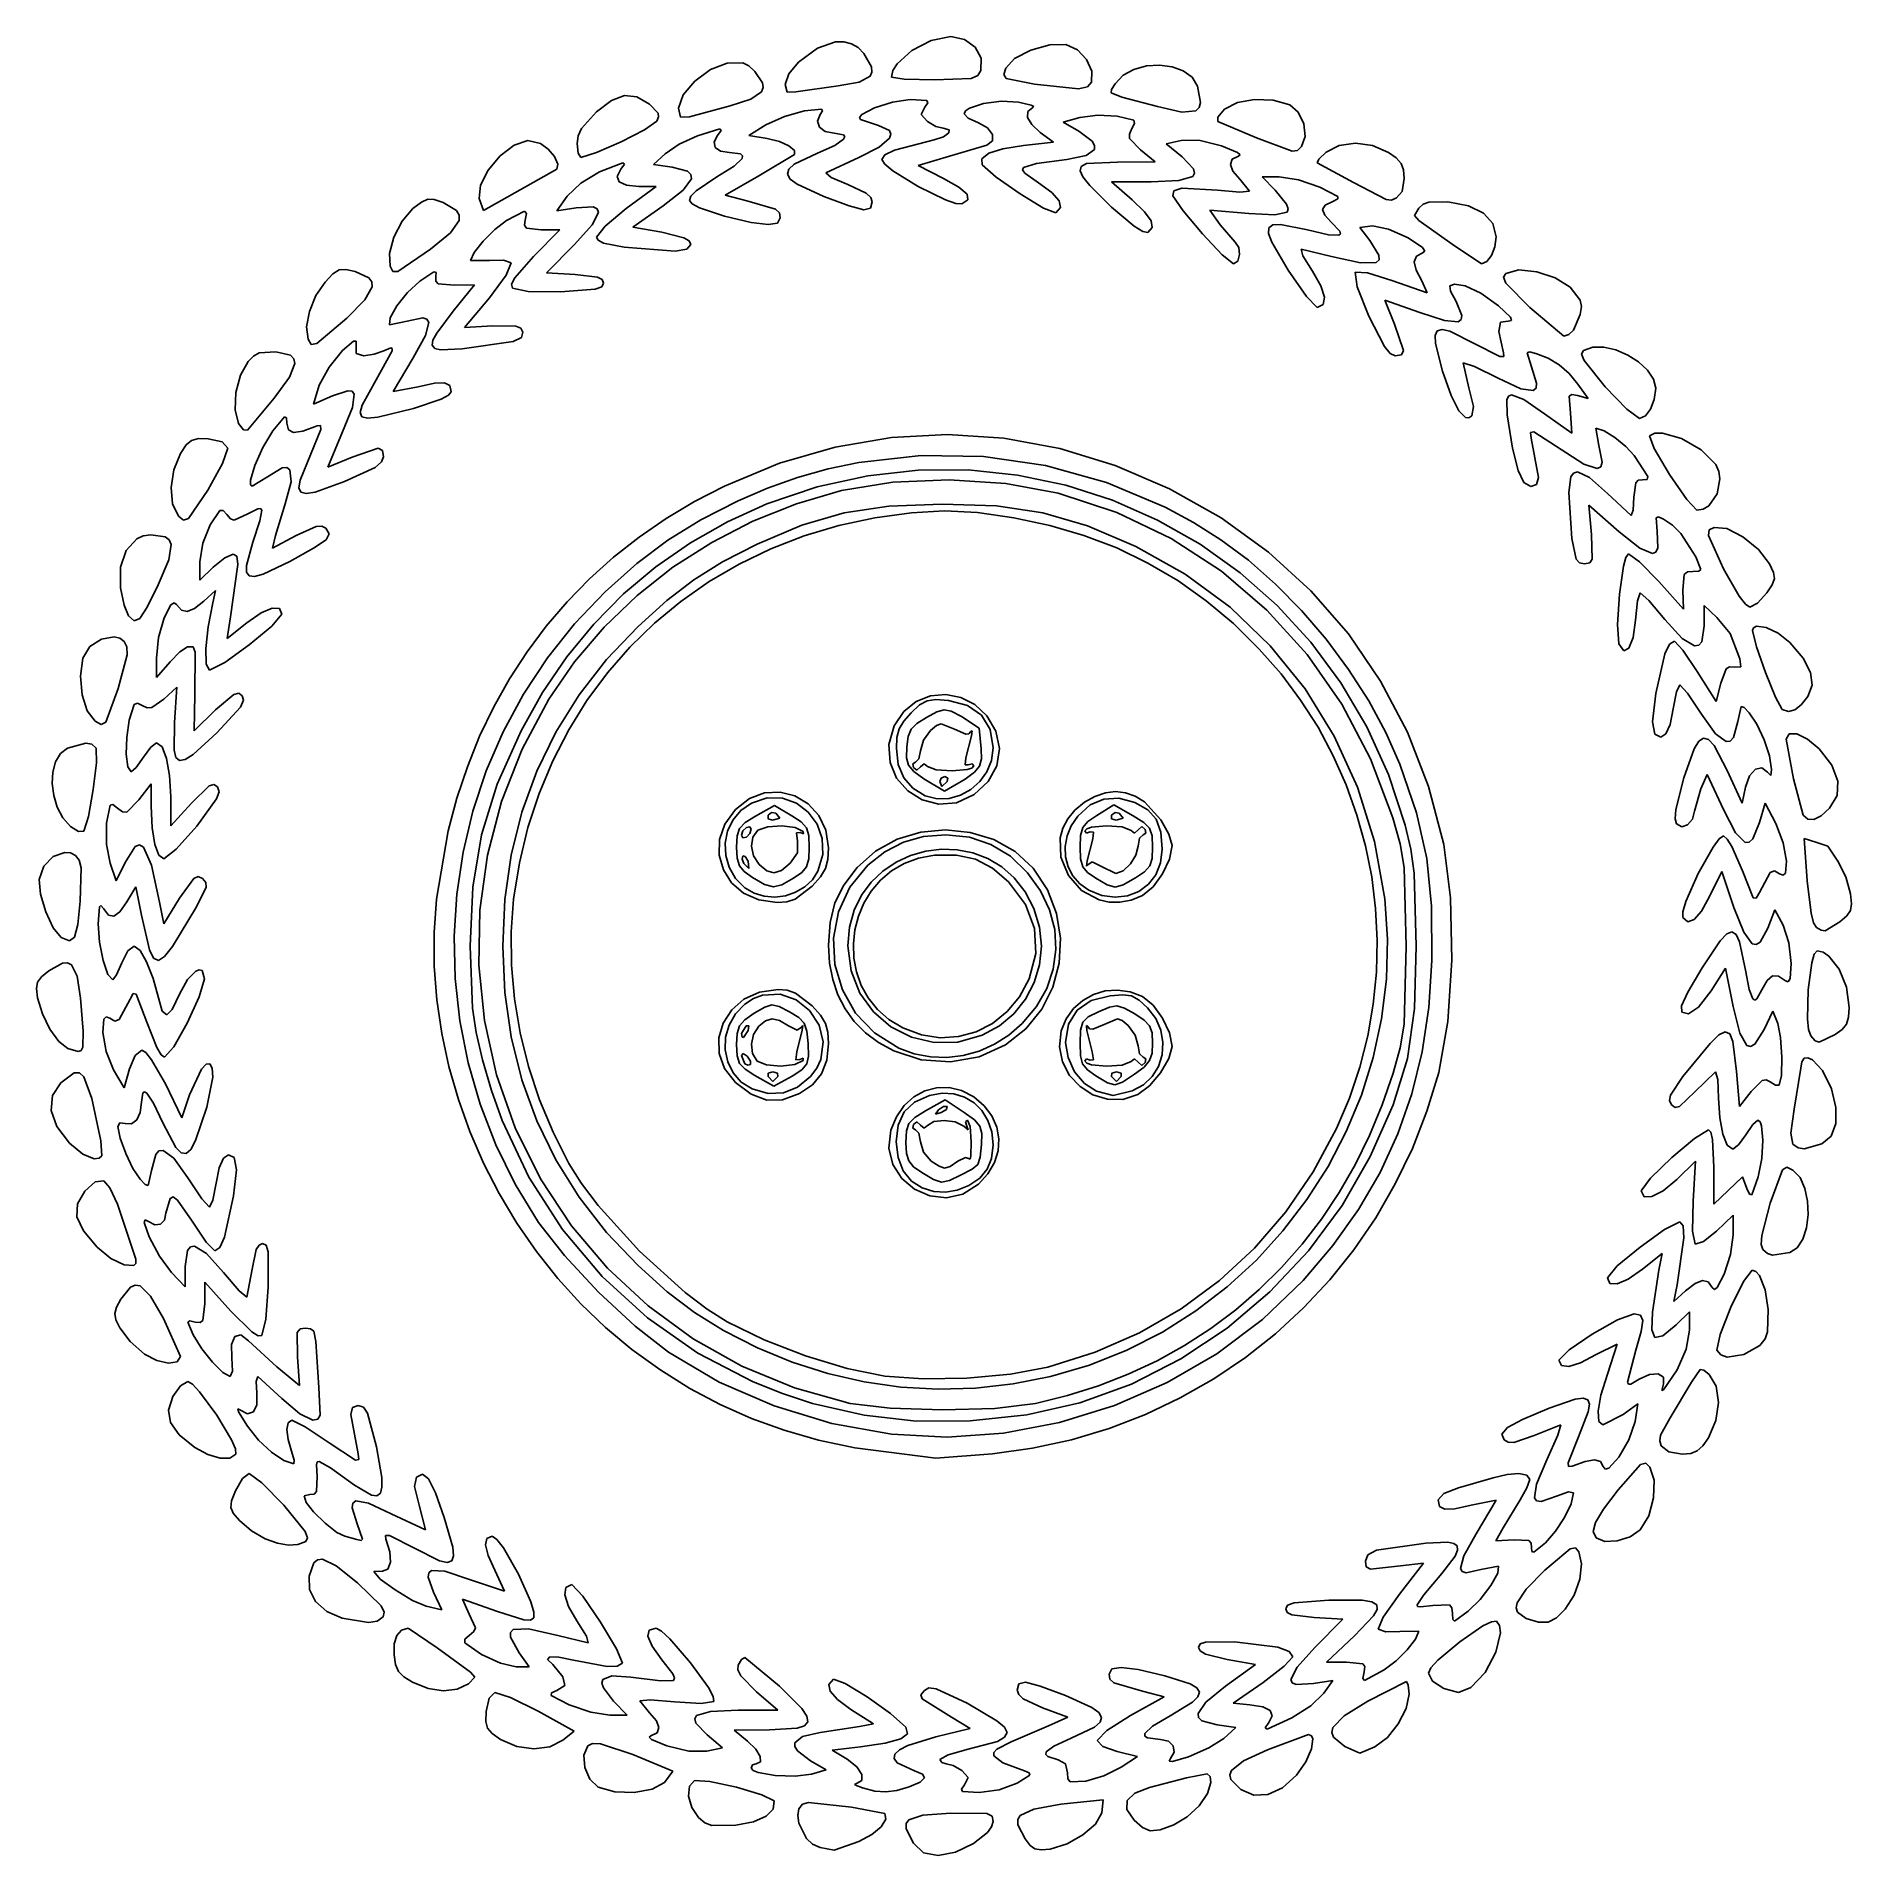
# Model space of a CAD drawing. Extents: x 11 to 143, y 15 to 147.
import ezdxf

# ---------------------------------------------------------------- set-up
doc = ezdxf.new("R2010")
doc.units = 0

msp = doc.modelspace()

# ---------------------------------------------------------------- linework, layer by layer
at = {"layer": 'Image'}
for p, q in [((76.264042, 147.019368), (77.695703, 147.310756)), ((77.695703, 147.310756), (78.693786, 147.089225)), ((66.582148, 145.426438), (67.97989, 146.453405)), ((67.97989, 146.453405), (69.303912, 146.908419)), ((69.303912, 146.908419), (69.909981, 146.917728)), ((69.909981, 146.917728), (70.463664, 146.779589)), ((70.463664, 146.779589), (70.953642, 146.492517)), ((70.953642, 146.492517), (71.368597, 146.055024)), ((71.368597, 146.055024), (71.906893, 145.08146)), ((73.796432, 145.320811), (74.86218, 146.28577)), ((74.86218, 146.28577), (76.264042, 147.019368)), ((78.693786, 147.089225), (79.470992, 146.51288)), ((79.470992, 146.51288), (79.910226, 145.714093)), ((82.355992, 145.686691), (83.546, 146.297196)), ((83.546, 146.297196), (84.913096, 146.690603)), ((84.913096, 146.690603), (86.09434, 146.724424)), ((86.09434, 146.724424), (86.932046, 146.329987)), ((86.932046, 146.329987), (87.607983, 145.619393)), ((59.036605, 144.053001), (60.178285, 144.897239)), ((60.178285, 144.897239), (61.38324, 145.367177)), ((61.38324, 145.367177), (62.538877, 145.389237)), ((62.538877, 145.389237), (62.968552, 145.163809)), ((62.968552, 145.163809), (63.421683, 144.743338)), ((63.421683, 144.743338), (63.979537, 143.923507)), ((65.89699, 144.573659), (66.582148, 145.426438)), ((71.941528, 144.713378), (71.810434, 144.412719)), ((71.906893, 145.08146), (71.941528, 144.713378)), ((73.373112, 144.33534), (73.485324, 144.817461)), ((73.485324, 144.817461), (73.796432, 145.320811)), ((79.89439, 144.825234), (79.68142, 144.457492)), ((79.910226, 145.714093), (79.89439, 144.825234)), ((81.566014, 144.521189), (81.706009, 145.001579)), ((81.706009, 145.001579), (82.355992, 145.686691)), ((87.607983, 145.619393), (87.996797, 144.775638)), ((87.996797, 144.775638), (87.973133, 143.981717)), ((90.272252, 144.473143), (91.059637, 144.905431)), ((91.059637, 144.905431), (91.965714, 145.15252)), ((91.965714, 145.15252), (92.91667, 145.2165)), ((92.91667, 145.2165), (93.838695, 145.099462)), ((93.838695, 145.099462), (94.657976, 144.803497)), ((94.657976, 144.803497), (95.300701, 144.330696)), ((58.18516, 143.045341), (59.036605, 144.053001)), ((63.892597, 143.27061), (63.119706, 142.727396)), ((64.019239, 143.57977), (63.892597, 143.27061)), ((63.979537, 143.923507), (64.019239, 143.57977)), ((65.612012, 143.793106), (65.89699, 144.573659)), ((65.772392, 143.251106), (65.612012, 143.793106)), ((65.612012, 143.793106), (65.612012, 143.793106)), ((66.405761, 143.260958), (65.772392, 143.251106)), ((69.487989, 143.708651), (66.405761, 143.260958)), ((71.022905, 143.978537), (69.487989, 143.708651)), ((71.810434, 144.412719), (71.022905, 143.978537)), ((74.298785, 144.194386), (73.373112, 144.33534)), ((73.373112, 144.33534), (73.373112, 144.33534)), ((76.524336, 144.13576), (74.298785, 144.194386)), ((79.192343, 144.249375), (76.524336, 144.13576)), ((79.68142, 144.457492), (79.192343, 144.249375)), ((81.743814, 144.235322), (81.566014, 144.521189)), ((83.815547, 143.819895), (81.743814, 144.235322)), ((87.016458, 143.4975), (83.815547, 143.819895)), ((83.815547, 143.819895), (83.815547, 143.819895)), ((87.679008, 143.635033), (87.016458, 143.4975)), ((87.973133, 143.981717), (87.679008, 143.635033)), ((89.409251, 143.186641), (89.431532, 143.43886)), ((89.431532, 143.43886), (89.67737, 143.853564)), ((89.67737, 143.853564), (90.272252, 144.473143)), ((95.300701, 144.330696), (95.693059, 143.683151)), ((95.693059, 143.683151), (95.92396, 142.493406)), ((51.854712, 141.801656), (52.947031, 142.636572)), ((52.947031, 142.636572), (53.902858, 143.002912)), ((53.902858, 143.002912), (54.804495, 142.912921)), ((54.804495, 142.912921), (55.734245, 142.378841)), ((55.734245, 142.378841), (56.354632, 141.720626)), ((57.850909, 142.085136), (58.18516, 143.045341)), ((57.998189, 141.430824), (57.850909, 142.085136)), ((57.850909, 142.085136), (57.850909, 142.085136)), ((61.619711, 142.236615), (58.644658, 141.452944)), ((63.119706, 142.727396), (61.619711, 142.236615)), ((67.039411, 141.884756), (68.26192, 141.999757)), ((68.26192, 141.999757), (68.350836, 141.875735)), ((71.209177, 141.614715), (72.127395, 142.1006)), ((72.127395, 142.1006), (73.445941, 142.523271)), ((73.445941, 142.523271), (74.739223, 142.709856)), ((74.739223, 142.709856), (75.949523, 142.62859)), ((75.810872, 142.157301), (75.54722, 141.603808)), ((76.014657, 142.459312), (75.810872, 142.157301)), ((75.949523, 142.62859), (76.014657, 142.459312)), ((78.774191, 141.887355), (79.075423, 142.087956)), ((79.075423, 142.087956), (80.091179, 142.414547)), ((80.091179, 142.414547), (81.387747, 142.583714)), ((81.387747, 142.583714), (82.640833, 142.525931)), ((82.640833, 142.525931), (83.565015, 142.298386)), ((83.691849, 142.113983), (83.320993, 141.830118)), ((83.565015, 142.298386), (83.745344, 142.194033)), ((83.745344, 142.194033), (83.691849, 142.113983)), ((90.185174, 142.883446), (89.409251, 143.186641)), ((92.775865, 142.199602), (90.185174, 142.883446)), ((94.552336, 141.795863), (92.775865, 142.199602)), ((92.775865, 142.199602), (92.775865, 142.199602)), ((95.82654, 142.11707), (95.57271, 141.879054)), ((95.92396, 142.493406), (95.82654, 142.11707)), ((97.181074, 141.43263), (97.665637, 141.996429)), ((97.665637, 141.996429), (98.603776, 142.487125)), ((98.603776, 142.487125), (99.859733, 142.716924)), ((99.859733, 142.716924), (101.208893, 142.670053)), ((101.208893, 142.670053), (102.426641, 142.33074)), ((102.426641, 142.33074), (103.046432, 141.780002)), ((50.76381, 140.584687), (51.854712, 141.801656)), ((56.263411, 141.129557), (55.369679, 140.508003)), ((56.390399, 141.434578), (56.263411, 141.129557)), ((56.354632, 141.720626), (56.390399, 141.434578)), ((58.644658, 141.452944), (57.998189, 141.430824)), ((62.96892, 140.090336), (64.218562, 140.862656)), ((64.218562, 140.862656), (65.562663, 141.48148)), ((65.562663, 141.48148), (67.039411, 141.884756)), ((68.178041, 141.609807), (67.979838, 141.133887)), ((67.979838, 141.133887), (68.121086, 140.697604)), ((68.121086, 140.697604), (68.543682, 140.37877)), ((68.350836, 141.875735), (68.178041, 141.609807)), ((71.033189, 141.40209), (71.209177, 141.614715)), ((71.116881, 141.238489), (71.033189, 141.40209)), ((72.426413, 140.820538), (71.116881, 141.238489)), ((73.226784, 140.437094), (72.426413, 140.820538)), ((75.54722, 141.603808), (76.011492, 141.098969)), ((76.011492, 141.098969), (76.621353, 140.752208)), ((76.621353, 140.752208), (77.144701, 140.607979)), ((77.144701, 140.607979), (77.584926, 140.507156)), ((78.664772, 141.673471), (78.774191, 141.887355)), ((78.975657, 141.359641), (78.664772, 141.673471)), ((79.723104, 141.013625), (78.975657, 141.359641)), ((80.384102, 140.640398), (79.723104, 141.013625)), ((80.738761, 140.160566), (80.384102, 140.640398)), ((83.320993, 141.830118), (83.296402, 141.398355)), ((83.296402, 141.398355), (83.601827, 140.874021)), ((83.601827, 140.874021), (84.221015, 140.312443)), ((85.896707, 141.064195), (87.116493, 141.394325)), ((87.041005, 140.39512), (85.896707, 141.064195)), ((87.116493, 141.394325), (88.419951, 141.561202)), ((88.419951, 141.561202), (89.840907, 141.498825)), ((89.840907, 141.498825), (91.046517, 141.201422)), ((91.109246, 140.965128), (90.914476, 140.582953)), ((91.046517, 141.201422), (91.109246, 140.965128)), ((95.57271, 141.879054), (94.552336, 141.795863)), ((97.185582, 141.099725), (97.181074, 141.43263)), ((100.007802, 139.924382), (97.185582, 141.099725)), ((103.046432, 141.780002), (103.437797, 140.932841)), ((103.437797, 140.932841), (103.535594, 140.023213)), ((44.825679, 138.60947), (45.849509, 139.36966)), ((45.849509, 139.36966), (46.852579, 139.713023)), ((46.852579, 139.713023), (47.772887, 139.496342)), ((47.772887, 139.496342), (48.336069, 139.098084)), ((50.442585, 139.508605), (50.518915, 140.048403)), ((50.523296, 138.79015), (50.442585, 139.508605)), ((50.442585, 139.508605), (50.442585, 139.508605)), ((50.518915, 140.048403), (50.76381, 140.584687)), ((53.649745, 139.624369), (51.850127, 138.833771)), ((55.369679, 140.508003), (53.649745, 139.624369)), ((56.858217, 138.743974), (57.899417, 139.455082)), ((57.899417, 139.455082), (59.228222, 140.066889)), ((59.228222, 140.066889), (60.865394, 140.571117)), ((60.685953, 140.094265), (60.436884, 139.611345)), ((60.436884, 139.611345), (60.518498, 139.213552)), ((60.948489, 140.454307), (60.685953, 140.094265)), ((60.865394, 140.571117), (60.948489, 140.454307)), ((64.308404, 139.872608), (62.96892, 140.090336)), ((65.19717, 139.651087), (64.308404, 139.872608)), ((65.900942, 139.338026), (65.19717, 139.651087)), ((66.304855, 139.000852), (65.900942, 139.338026)), ((69.235446, 139.36148), (67.982345, 138.792541)), ((68.543682, 140.37877), (69.189521, 140.2552)), ((69.189521, 140.2552), (69.878084, 140.140126)), ((69.880376, 139.826448), (69.235446, 139.36148)), ((69.878084, 140.140126), (69.962573, 140.005155)), ((69.962573, 140.005155), (69.880376, 139.826448)), ((72.484617, 139.223062), (73.237672, 139.890676)), ((73.329317, 140.181646), (73.226784, 140.437094)), ((73.237672, 139.890676), (73.329317, 140.181646)), ((76.479134, 139.765156), (73.598266, 139.023722)), ((77.176099, 139.989449), (76.479134, 139.765156)), ((77.570044, 140.26888), (77.176099, 139.989449)), ((77.584926, 140.507156), (77.570044, 140.26888)), ((77.60644, 138.569653), (80.340464, 139.380116)), ((80.340464, 139.380116), (80.739931, 139.698887)), ((80.739931, 139.698887), (80.738761, 140.160566)), ((82.99234, 139.356192), (81.490471, 139.112927)), ((85.191154, 139.605273), (82.99234, 139.356192)), ((84.221015, 140.312443), (85.191154, 139.605273)), ((88.005796, 139.664697), (87.041005, 140.39512)), ((88.190936, 139.350459), (88.005796, 139.664697)), ((88.178479, 139.071551), (88.190936, 139.350459)), ((90.914476, 140.582953), (90.725404, 140.192774)), ((90.725404, 140.192774), (90.743192, 139.862332)), ((90.743192, 139.862332), (91.541445, 139.028316)), ((93.416037, 139.47925), (94.507643, 139.719007)), ((94.566576, 138.518737), (93.416037, 139.47925)), ((94.507643, 139.719007), (95.796889, 139.733003)), ((95.796889, 139.733003), (97.450748, 139.330496)), ((97.450748, 139.330496), (98.614266, 138.840713)), ((102.592693, 138.945327), (100.007802, 139.924382)), ((100.007802, 139.924382), (100.007802, 139.924382)), ((103.27468, 139.285072), (102.997712, 138.984368)), ((103.535594, 140.023213), (103.27468, 139.285072)), ((105.073961, 138.874466), (106.035049, 139.365606)), ((106.035049, 139.365606), (107.204652, 139.52437)), ((107.204652, 139.52437), (108.445665, 139.351557)), ((108.445665, 139.351557), (109.620983, 138.847965)), ((43.966864, 137.566831), (44.825679, 138.60947)), ((48.336069, 139.098084), (48.79692, 138.542546)), ((48.79692, 138.542546), (49.046406, 137.998505)), ((49.046406, 137.998505), (48.975493, 137.634741)), ((50.717344, 138.491323), (50.523296, 138.79015)), ((51.850127, 138.833771), (50.717344, 138.491323)), ((52.092837, 137.424395), (53.79245, 138.09608)), ((53.896308, 137.997085), (53.630408, 137.624825)), ((53.79245, 138.09608), (53.896308, 137.997085)), ((56.021825, 137.962149), (56.858217, 138.743974)), ((57.373924, 137.78576), (56.021825, 137.962149)), ((60.518498, 139.213552), (60.901119, 138.943571)), ((60.901119, 138.943571), (61.555071, 138.844092)), ((61.555071, 138.844092), (62.358225, 138.735543)), ((62.476292, 138.406386), (61.906583, 137.851352)), ((62.358225, 138.735543), (62.503063, 138.59887)), ((62.503063, 138.59887), (62.476292, 138.406386)), ((63.698532, 137.143747), (66.294046, 138.706993)), ((66.287397, 137.983522), (65.886546, 137.621815)), ((67.982345, 138.792541), (66.287397, 137.983522)), ((66.294046, 138.706993), (66.304855, 139.000852)), ((68.597651, 137.361218), (70.993157, 138.476025)), ((70.993157, 138.476025), (72.484617, 139.223062)), ((72.897461, 138.672553), (72.667557, 138.326038)), ((72.667557, 138.326038), (72.8905, 137.994428)), ((72.8905, 137.994428), (73.48403, 137.517184)), ((73.598266, 139.023722), (72.897461, 138.672553)), ((75.313387, 137.906574), (77.60644, 138.569653)), ((80.465873, 138.786101), (79.954991, 138.392807)), ((79.954991, 138.392807), (79.99427, 137.950137)), ((79.99427, 137.950137), (81.021212, 137.042041)), ((81.490471, 139.112927), (80.465873, 138.786101)), ((82.99167, 137.759494), (83.950201, 138.03822)), ((83.950201, 138.03822), (86.16129, 138.329433)), ((86.16129, 138.329433), (87.562496, 138.623768)), ((87.596417, 138.031372), (87.220361, 137.835142)), ((87.562496, 138.623768), (88.178479, 139.071551)), ((89.865452, 138.151244), (87.596417, 138.031372)), ((92.599478, 138.163918), (89.865452, 138.151244)), ((91.541445, 139.028316), (92.599478, 138.163918)), ((95.395105, 137.653849), (94.566576, 138.518737)), ((98.230741, 138.347654), (98.095543, 137.967301)), ((98.095543, 137.967301), (98.277066, 137.471987)), ((98.684887, 138.570918), (98.230741, 138.347654)), ((98.614266, 138.840713), (98.799454, 138.670152)), ((98.799454, 138.670152), (98.684887, 138.570918)), ((102.997712, 138.984368), (102.592693, 138.945327)), ((104.417517, 138.079778), (104.537588, 138.362511)), ((107.063347, 136.646087), (104.417517, 138.079778)), ((104.537588, 138.362511), (105.073961, 138.874466)), ((109.620983, 138.847965), (110.193508, 138.448542)), ((110.193508, 138.448542), (110.543917, 138.0508)), ((110.543917, 138.0508), (110.719491, 137.576338)), ((43.412538, 136.45444), (43.966864, 137.566831)), ((48.975493, 137.634741), (43.631197, 134.610772)), ((50.731177, 136.609015), (52.092837, 137.424395)), ((53.630408, 137.624825), (53.364348, 137.106188)), ((53.364348, 137.106188), (53.506994, 136.712363)), ((53.506994, 136.712363), (54.038584, 136.462225)), ((58.505135, 137.478605), (57.373924, 137.78576)), ((58.191382, 136.103496), (58.781052, 136.93289)), ((58.750649, 137.238388), (58.505135, 137.478605)), ((58.781052, 136.93289), (58.750649, 137.238388)), ((60.646406, 137.065173), (59.127233, 136.055283)), ((61.906583, 137.851352), (60.646406, 137.065173)), ((61.255888, 135.729355), (63.698532, 137.143747)), ((65.886546, 137.621815), (65.786302, 137.268742)), ((65.786302, 137.268742), (65.988805, 136.909376)), ((65.988805, 136.909376), (66.496199, 136.528792)), ((68.981149, 137.03339), (68.597651, 137.361218)), ((70.180929, 136.522961), (68.981149, 137.03339)), ((73.48403, 137.517184), (75.331047, 136.375869)), ((77.165468, 136.958282), (75.313387, 137.906574)), ((78.298091, 136.311748), (77.165468, 136.958282)), ((81.021212, 137.042041), (82.765547, 135.82274)), ((82.924939, 137.577925), (82.99167, 137.759494)), ((83.102739, 137.343209), (82.924939, 137.577925)), ((84.10045, 136.639319), (83.102739, 137.343209)), ((85.062805, 135.92715), (84.10045, 136.639319)), ((87.220361, 137.835142), (87.131428, 137.49565)), ((87.131428, 137.49565), (87.322837, 137.069233)), ((87.322837, 137.069233), (87.831773, 136.427443)), ((89.424482, 136.706394), (92.314075, 136.716924)), ((90.929248, 135.394006), (89.424482, 136.706394)), ((92.314075, 136.716924), (94.338517, 136.808669)), ((94.338517, 136.808669), (95.342306, 137.102402)), ((95.342306, 137.102402), (95.483225, 137.342428)), ((95.483225, 137.342428), (95.395105, 137.653849)), ((98.277066, 137.471987), (98.77308, 136.903841)), ((98.77308, 136.903841), (99.478636, 136.0275)), ((101.35291, 136.090788), (100.404965, 137.080228)), ((100.404965, 137.080228), (101.660843, 137.080228)), ((101.660843, 137.080228), (103.050415, 136.8579)), ((103.050415, 136.8579), (104.627731, 136.323367)), ((109.45511, 135.415118), (107.063347, 136.646087)), ((107.063347, 136.646087), (107.063347, 136.646087)), ((110.767509, 136.946754), (110.622668, 136.001047)), ((110.719491, 137.576338), (110.767509, 136.946754)), ((39.08721, 135.233155), (39.553297, 135.445427)), ((39.553297, 135.445427), (40.029141, 135.422915)), ((40.029141, 135.422915), (40.672053, 135.19731)), ((43.302172, 135.484988), (43.412538, 136.45444)), ((43.631197, 134.610772), (43.302172, 135.484988)), ((43.302172, 135.484988), (43.302172, 135.484988)), ((48.970559, 134.592685), (49.72448, 135.651469)), ((49.72448, 135.651469), (50.731177, 136.609015)), ((56.219485, 136.374651), (54.03659, 134.752514)), ((54.038584, 136.462225), (54.939353, 136.374651)), ((54.939353, 136.374651), (56.219485, 136.374651)), ((56.725828, 134.945303), (58.191382, 136.103496)), ((58.738176, 135.654235), (58.633336, 135.354073)), ((58.633336, 135.354073), (58.84618, 135.092391)), ((59.127233, 136.055283), (58.738176, 135.654235)), ((62.816589, 135.32903), (61.255888, 135.729355)), ((64.915345, 134.704841), (62.816589, 135.32903)), ((66.496199, 136.528792), (68.434229, 135.644267)), ((68.434229, 135.644267), (70.289835, 134.953495)), ((71.537943, 135.88359), (70.180929, 136.522961)), ((71.85864, 135.570507), (71.537943, 135.88359)), ((71.962004, 135.246628), (71.85864, 135.570507)), ((75.331047, 136.375869), (77.305008, 135.402244)), ((77.305008, 135.402244), (78.057217, 135.134612)), ((78.887887, 135.80063), (78.298091, 136.311748)), ((78.502311, 135.096459), (78.950684, 135.402882)), ((78.950684, 135.402882), (78.887887, 135.80063)), ((82.765547, 135.82274), (84.468124, 134.788547)), ((85.595209, 135.322394), (85.062805, 135.92715)), ((85.697569, 134.825214), (85.595209, 135.322394)), ((87.831773, 136.427443), (89.41048, 134.852645)), ((91.834581, 134.529947), (90.929248, 135.394006)), ((93.97681, 136.050288), (93.893056, 135.689982)), ((93.893056, 135.689982), (94.641459, 134.583976)), ((94.545218, 136.239095), (93.97681, 136.050288)), ((97.141127, 136.102861), (94.545218, 136.239095)), ((98.791993, 135.951537), (97.141127, 136.102861)), ((99.478636, 136.0275), (98.791993, 135.951537)), ((102.195641, 135.071716), (101.35291, 136.090788)), ((104.627731, 136.323367), (105.94022, 135.641054)), ((105.928264, 135.454469), (105.554517, 135.276404)), ((105.94022, 135.641054), (105.928264, 135.454469)), ((109.830469, 135.377726), (109.45511, 135.415118)), ((110.20949, 135.530457), (109.830469, 135.377726)), ((110.622668, 136.001047), (110.20949, 135.530457)), ((37.681834, 133.831061), (38.473567, 134.754406)), ((38.473567, 134.754406), (39.08721, 135.233155)), ((40.672053, 135.19731), (41.647783, 134.607003)), ((41.647783, 134.607003), (41.841196, 134.270322)), ((41.841196, 134.270322), (41.834895, 133.893187)), ((45.287071, 133.880338), (46.61154, 134.563374)), ((46.61154, 134.563374), (46.752465, 134.401139)), ((46.752465, 134.401139), (46.664252, 133.905208)), ((50.367819, 134.816115), (48.970559, 134.592685)), ((51.61167, 134.873687), (50.367819, 134.816115)), ((51.555339, 133.580114), (52.00826, 134.478912)), ((51.916014, 134.736072), (51.61167, 134.873687)), ((52.00826, 134.478912), (51.916014, 134.736072)), ((54.03659, 134.752514), (52.494921, 133.46907)), ((54.514184, 133.39392), (56.725828, 134.945303)), ((58.84618, 135.092391), (59.368355, 134.802532)), ((59.368355, 134.802532), (61.202824, 134.200195)), ((61.202824, 134.200195), (63.134301, 133.752198)), ((65.206608, 134.447889), (64.915345, 134.704841)), ((65.057974, 133.701208), (65.259233, 134.092671)), ((65.259233, 134.092671), (65.206608, 134.447889)), ((70.289835, 134.953495), (71.357575, 134.672604)), ((71.357575, 134.672604), (71.845586, 134.778136)), ((71.845586, 134.778136), (71.962004, 135.246628)), ((78.057217, 135.134612), (78.502311, 135.096459)), ((84.468124, 134.788547), (85.369793, 134.435774)), ((85.369793, 134.435774), (85.697569, 134.825214)), ((89.41048, 134.852645), (91.084055, 133.481057)), ((92.313495, 133.873354), (91.834581, 134.529947)), ((94.641459, 134.583976), (96.048281, 132.915847)), ((97.34661, 133.57403), (96.592842, 134.632597)), ((96.592842, 134.632597), (99.446846, 134.394584)), ((99.446846, 134.394584), (101.336588, 134.307214)), ((101.336588, 134.307214), (102.221526, 134.505058)), ((102.316563, 134.73706), (102.195641, 135.071716)), ((102.221526, 134.505058), (102.316563, 134.73706)), ((105.005545, 134.999047), (104.810868, 134.676697)), ((104.810868, 134.676697), (104.968348, 134.267309)), ((104.968348, 134.267309), (105.475849, 133.728843)), ((105.554517, 135.276404), (105.005545, 134.999047)), ((111.508265, 134.244006), (111.828828, 134.790744)), ((111.842507, 133.896697), (111.508265, 134.244006)), ((111.828828, 134.790744), (112.146283, 135.069271)), ((112.146283, 135.069271), (112.567499, 135.228808)), ((112.567499, 135.228808), (113.938949, 135.23695)), ((113.938949, 135.23695), (115.449642, 134.947361)), ((115.449642, 134.947361), (116.556994, 134.417147)), ((116.556994, 134.417147), (117.238159, 133.662716)), ((36.754745, 131.484389), (37.076635, 132.659403)), ((37.076635, 132.659403), (37.681834, 133.831061)), ((41.21292, 132.979244), (39.76139, 131.788553)), ((41.834895, 133.893187), (41.21292, 132.979244)), ((43.597909, 132.380523), (44.445283, 133.229641)), ((44.445283, 133.229641), (45.287071, 133.880338)), ((46.664252, 133.905208), (46.613133, 133.535547)), ((46.613133, 133.535547), (46.74583, 133.321837)), ((46.74583, 133.321837), (47.831754, 133.199653)), ((49.183762, 133.199653), (47.270367, 131.262192)), ((47.831754, 133.199653), (49.183762, 133.199653)), ((50.250656, 132.125619), (51.555339, 133.580114)), ((52.494921, 133.46907), (51.853696, 132.661234)), ((51.853696, 132.661234), (51.984691, 132.442134)), ((56.623519, 133.032204), (54.514184, 133.39392)), ((58.232818, 132.630793), (56.623519, 133.032204)), ((63.134301, 133.752198), (64.384507, 133.586793)), ((64.384507, 133.586793), (65.057974, 133.701208)), ((91.084055, 133.481057), (91.711576, 133.09328)), ((91.711576, 133.09328), (92.069005, 133.02248)), ((92.069005, 133.02248), (92.385225, 133.384205)), ((92.385225, 133.384205), (92.313495, 133.873354)), ((96.048281, 132.915847), (97.48183, 131.394849)), ((98.436729, 132.307582), (97.34661, 133.57403)), ((100.895883, 133.354097), (100.87612, 132.939597)), ((100.87612, 132.939597), (101.110703, 132.301317)), ((101.180248, 133.565939), (100.895883, 133.354097)), ((101.739469, 133.596242), (101.180248, 133.565939)), ((103.723502, 133.196711), (101.739469, 133.596242)), ((105.244481, 132.850825), (103.723502, 133.196711)), ((106.005303, 132.81261), (105.244481, 132.850825)), ((105.475849, 133.728843), (106.063311, 133.099478)), ((106.118575, 132.91432), (106.005303, 132.81261)), ((106.063311, 133.099478), (106.118575, 132.91432)), ((107.521464, 133.376066), (108.453715, 133.48912)), ((108.262543, 132.438479), (107.521464, 133.376066)), ((108.453715, 133.48912), (109.632452, 133.265565)), ((109.632452, 133.265565), (111.062815, 132.626538)), ((114.270802, 132.166952), (111.842507, 133.896697)), ((117.238159, 133.662716), (117.470291, 132.700477)), ((117.470291, 132.700477), (117.381568, 131.961395)), ((36.812938, 130.550979), (36.754745, 131.484389)), ((39.76139, 131.788553), (37.369948, 130.166092)), ((42.681484, 130.973907), (42.943719, 131.554705)), ((42.943719, 131.554705), (43.597909, 132.380523)), ((48.209888, 130.063332), (50.250656, 132.125619)), ((51.984691, 132.442134), (52.372055, 132.245595)), ((52.372055, 132.245595), (53.882164, 131.932322)), ((53.882164, 131.932322), (57.606572, 131.648128)), ((57.606572, 131.648128), (58.462082, 131.796155)), ((58.611257, 132.401388), (58.232818, 132.630793)), ((58.462082, 131.796155), (58.732854, 132.141322)), ((58.732854, 132.141322), (58.611257, 132.401388)), ((97.48183, 131.394849), (98.310412, 130.730237)), ((98.704946, 131.92928), (98.436729, 132.307582)), ((98.625141, 130.93275), (98.762201, 131.401717)), ((98.762201, 131.401717), (98.704946, 131.92928)), ((101.110703, 132.301317), (102.30189, 130.268944)), ((103.379977, 131.315312), (103.254045, 131.784381)), ((103.254045, 131.784381), (105.475849, 131.259403)), ((108.922653, 131.35816), (108.262543, 132.438479)), ((108.931603, 131.022043), (108.922653, 131.35816)), ((111.062815, 132.626538), (112.097805, 131.92409)), ((112.090424, 131.510273), (111.653751, 131.285965)), ((112.264848, 131.659099), (112.090424, 131.510273)), ((112.097805, 131.92409), (112.264848, 131.659099)), ((114.270813, 132.166952), (114.270802, 132.166952)), ((116.405116, 130.730221), (114.270813, 132.166952)), ((117.144934, 131.332034), (116.804684, 130.894331)), ((117.381568, 131.961395), (117.144934, 131.332034)), ((32.06761, 129.399932), (32.637552, 129.991722)), ((32.637552, 129.991722), (33.089444, 130.280823)), ((33.089444, 130.280823), (33.5763, 130.320888)), ((33.5763, 130.320888), (34.251135, 130.165572)), ((34.251135, 130.165572), (35.24786, 129.706372)), ((37.006357, 130.168151), (36.812938, 130.550979)), ((36.812938, 130.550979), (36.812938, 130.550979)), ((37.369948, 130.166092), (37.006357, 130.168151)), ((38.980275, 129.473835), (40.008019, 130.155036)), ((40.008019, 130.155036), (40.158533, 130.097239)), ((40.158533, 130.097239), (40.147597, 129.79615)), ((44.046857, 130.980495), (42.681484, 130.973907)), ((45.084517, 131.004823), (44.046857, 130.980495)), ((45.639808, 130.795401), (45.084517, 131.004823)), ((45.268713, 129.896294), (45.639808, 130.795401)), ((47.270367, 131.262192), (45.901074, 129.698177)), ((50.296374, 129.9558), (48.209888, 130.063332)), ((98.310412, 130.730237), (98.625141, 130.93275)), ((102.30189, 130.268944), (103.64025, 128.352392)), ((104.078091, 130.181666), (103.379977, 131.315312)), ((104.689124, 129.132962), (104.078091, 130.181666)), ((105.475849, 131.259403), (107.587198, 130.793117)), ((108.091005, 130.062374), (107.181883, 130.107938)), ((107.181883, 130.107938), (107.34359, 129.053657)), ((107.587198, 130.793117), (108.716835, 130.817871)), ((109.874105, 129.512607), (108.091005, 130.062374)), ((108.716835, 130.817871), (108.931603, 131.022043)), ((111.653751, 131.285965), (111.499976, 130.86135)), ((111.499976, 130.86135), (111.629519, 130.254405)), ((111.629519, 130.254405), (112.042804, 129.483104)), ((116.804684, 130.894331), (116.405116, 130.730221)), ((118.000065, 129.7504), (118.175833, 130.023237)), ((118.175833, 130.023237), (119.125533, 130.278441)), ((119.125533, 130.278441), (120.437403, 130.153978)), ((120.437403, 130.153978), (121.789858, 129.717549)), ((31.390556, 128.408508), (32.06761, 129.399932)), ((35.49329, 129.049219), (34.970996, 128.098721)), ((35.24786, 129.706372), (35.465514, 129.408502)), ((35.465514, 129.408502), (35.49329, 129.049219)), ((38.088017, 128.640107), (38.980275, 129.473835)), ((40.147597, 129.79615), (40.144918, 129.461857)), ((40.144918, 129.461857), (40.324653, 129.26727)), ((40.324653, 129.26727), (41.505529, 129.170996)), ((42.975404, 129.19927), (41.417333, 127.286578)), ((41.505529, 129.170996), (42.975404, 129.19927)), ((44.05693, 128.251692), (45.268713, 129.896294)), ((45.901074, 129.698177), (45.671463, 129.233977)), ((45.671463, 129.233977), (45.72711, 128.954586)), ((45.72711, 128.954586), (46.86676, 128.715688)), ((46.86676, 128.715688), (49.240055, 128.687193)), ((49.240055, 128.687193), (51.753742, 128.875298)), ((51.928997, 129.756553), (50.296374, 129.9558)), ((51.753742, 128.875298), (52.245155, 129.053432)), ((52.277866, 129.575358), (51.928997, 129.756553)), ((52.245155, 129.053432), (52.382862, 129.319105)), ((52.382862, 129.319105), (52.277866, 129.575358)), ((104.954949, 128.301053), (104.689124, 129.132962)), ((107.34359, 129.053657), (108.177162, 126.91585)), ((112.437583, 128.613573), (109.874105, 129.512607)), ((112.042804, 129.483104), (112.437583, 128.613573)), ((114.095085, 129.133056), (114.434894, 129.233897)), ((114.146632, 128.73685), (114.095085, 129.133056)), ((114.546516, 127.971102), (114.146632, 128.73685)), ((114.434894, 129.233897), (115.209074, 129.11355)), ((115.209074, 129.11355), (116.367264, 128.582304)), ((118.182382, 129.32162), (118.000065, 129.7504)), ((119.93972, 127.549648), (118.182382, 129.32162)), ((121.789858, 129.717549), (122.861315, 129.036853)), ((122.861315, 129.036853), (123.610202, 128.080471)), ((30.921711, 127.263202), (31.390556, 128.408508)), ((34.970996, 128.098721), (33.664551, 126.759484)), ((36.81432, 126.79695), (37.308606, 127.664711)), ((37.308606, 127.664711), (38.088017, 128.640107)), ((42.246476, 126.076211), (44.05693, 128.251692)), ((103.64025, 128.352392), (104.416493, 127.555241)), ((104.416493, 127.555241), (104.866946, 127.752845)), ((104.866946, 127.752845), (104.954949, 128.301053)), ((110.061956, 126.320519), (109.3564, 128.076551)), ((109.3564, 128.076551), (111.914037, 127.188383)), ((114.965935, 126.959781), (114.546516, 127.971102)), ((116.367264, 128.582304), (117.657869, 127.668415)), ((117.657869, 127.668415), (118.509864, 126.837019)), ((122.409161, 125.449766), (119.93972, 127.549648)), ((119.93972, 127.549648), (119.93972, 127.549648)), ((123.610202, 128.080471), (123.687599, 127.613622)), ((123.687599, 127.613622), (123.610743, 127.037539)), ((30.71513, 126.145151), (30.921711, 127.263202)), ((30.824867, 125.235494), (30.71513, 126.145151)), ((33.664551, 126.759484), (31.469356, 124.907058)), ((36.777439, 126.286129), (36.81432, 126.79695)), ((38.0649, 126.539131), (36.777439, 126.286129)), ((39.192425, 126.780479), (38.0649, 126.539131)), ((39.498915, 126.688825), (39.192425, 126.780479)), ((39.400157, 125.497439), (39.635096, 126.448162)), ((39.635096, 126.448162), (39.498915, 126.688825)), ((41.417333, 127.286578), (40.206479, 125.67843)), ((44.305834, 126.198359), (42.246476, 126.076211)), ((45.989179, 126.185652), (44.305834, 126.198359)), ((46.33804, 126.02868), (45.989179, 126.185652)), ((46.481283, 125.745721), (46.33804, 126.02868)), ((108.177162, 126.91585), (109.326832, 124.68762)), ((110.723585, 124.414006), (110.061956, 126.320519)), ((111.914037, 127.188383), (113.703693, 126.584477)), ((113.703693, 126.584477), (114.702994, 126.502925)), ((114.702994, 126.502925), (114.923134, 126.663049)), ((114.923134, 126.663049), (114.965935, 126.959781)), ((117.797955, 126.468416), (117.680994, 125.791353)), ((118.352222, 126.553255), (117.797955, 126.468416)), ((118.592937, 126.597612), (118.352222, 126.553255)), ((118.509864, 126.837019), (118.592937, 126.597612)), ((123.610743, 127.037539), (123.124941, 125.886477)), ((31.058274, 124.85502), (30.824867, 125.235494)), ((30.824867, 125.235494), (30.824867, 125.235494)), ((31.469356, 124.907058), (31.058274, 124.85502)), ((33.347706, 124.41771), (34.140512, 125.09889)), ((34.140512, 125.09889), (34.337066, 125.093939)), ((34.330073, 124.782827), (34.327333, 124.179549)), ((34.337066, 125.093939), (34.330073, 124.782827)), ((38.49485, 123.883572), (39.400157, 125.497439)), ((39.932761, 125.1526), (39.886279, 124.786244)), ((39.886279, 124.786244), (40.071602, 124.559845)), ((40.206479, 125.67843), (39.932761, 125.1526)), ((42.064125, 124.525226), (45.783421, 125.057663)), ((45.783421, 125.057663), (46.393146, 125.349943)), ((46.393146, 125.349943), (46.481283, 125.745721)), ((109.326832, 124.68762), (109.753025, 124.184763)), ((113.180742, 125.84891), (113.026386, 125.510863)), ((113.026386, 125.510863), (113.051228, 124.915486)), ((113.051228, 124.915486), (113.57383, 122.897233)), ((113.530462, 125.943503), (113.180742, 125.84891)), ((114.091716, 125.80852), (113.530462, 125.943503)), ((115.913495, 124.905331), (114.091716, 125.80852)), ((117.751348, 123.979678), (115.913495, 124.905331)), ((117.680994, 125.791353), (118.002068, 124.243194)), ((122.784265, 125.563587), (122.409161, 125.449766)), ((123.124941, 125.886477), (122.784265, 125.563587)), ((25.899158, 122.599775), (26.457074, 123.608594)), ((26.457074, 123.608594), (26.847045, 124.000952)), ((26.847045, 124.000952), (27.267481, 124.233769)), ((27.267481, 124.233769), (28.465522, 124.314149)), ((28.465522, 124.314149), (29.534241, 124.058332)), ((29.873021, 123.469226), (29.478812, 122.45887)), ((29.534241, 124.058332), (29.795064, 123.810938)), ((29.795064, 123.810938), (29.873021, 123.469226)), ((32.373538, 123.194079), (33.347706, 124.41771)), ((34.327333, 124.179549), (34.902429, 124.027453)), ((34.902429, 124.027453), (35.64661, 124.134727)), ((35.64661, 124.134727), (36.354686, 124.392641)), ((36.964609, 124.39349), (35.802326, 122.263565)), ((36.354686, 124.392641), (36.866171, 124.601585)), ((36.866171, 124.601585), (36.968896, 124.556896)), ((36.968896, 124.556896), (36.964609, 124.39349)), ((37.037048, 121.422199), (38.49485, 123.883572)), ((40.071602, 124.559845), (40.493303, 124.453887)), ((40.493303, 124.453887), (42.064125, 124.525226)), ((109.753025, 124.184763), (110.121828, 124.027469)), ((110.121828, 124.027469), (110.578802, 124.100762)), ((110.578802, 124.100762), (110.723585, 124.414006)), ((115.492287, 121.684938), (115.072563, 123.51123)), ((115.072563, 123.51123), (115.883609, 123.243916)), ((118.037426, 123.974733), (117.751348, 123.979678)), ((118.002068, 124.243194), (118.037426, 123.974733)), ((119.725195, 124.248234), (119.909096, 124.313328)), ((120.061283, 123.222329), (119.725195, 124.248234)), ((119.909096, 124.313328), (120.363784, 124.196262)), ((120.363784, 124.196262), (121.263804, 123.846193)), ((121.263804, 123.846193), (122.071012, 123.359723)), ((122.071012, 123.359723), (122.792145, 122.731939)), ((123.709973, 124.149522), (123.855231, 124.409301)), ((123.88801, 123.680113), (123.709973, 124.149522)), ((123.855231, 124.409301), (124.528994, 124.648402)), ((125.417181, 121.768872), (123.88801, 123.680113)), ((124.528994, 124.648402), (125.334712, 124.648857)), ((125.334712, 124.648857), (126.204028, 124.446555)), ((126.204028, 124.446555), (127.068579, 124.077381)), ((127.068579, 124.077381), (127.860005, 123.577224)), ((127.860005, 123.577224), (128.509946, 122.981969)), ((25.567501, 121.336845), (25.899158, 122.599775)), ((29.478812, 122.45887), (28.348566, 120.939303)), ((31.639893, 121.882793), (32.373538, 123.194079)), ((35.802326, 122.263565), (34.778625, 120.426846)), ((40.781332, 122.056629), (40.042495, 122.01767)), ((41.162285, 121.85468), (40.781332, 122.056629)), ((113.57383, 122.897233), (114.190226, 121.129183)), ((115.883609, 123.243916), (117.621426, 122.389075)), ((117.621426, 122.389075), (119.26526, 121.6228)), ((120.424566, 122.018724), (120.061283, 123.222329)), ((122.792145, 122.731939), (123.433938, 121.957929)), ((128.509946, 122.981969), (128.950042, 122.327503)), ((128.950042, 122.327503), (129.111932, 121.649714)), ((25.503074, 120.080401), (25.567501, 121.336845)), ((28.348566, 120.939303), (26.414846, 118.609724)), ((31.232631, 120.499678), (31.639893, 121.882793)), ((32.618893, 121.095868), (31.232631, 120.499678)), ((33.723597, 121.479106), (32.618893, 121.095868)), ((34.038006, 121.433951), (33.723597, 121.479106)), ((34.197123, 121.21864), (34.038006, 121.433951)), ((34.059497, 120.240623), (34.197123, 121.21864)), ((38.860752, 121.750179), (37.037048, 121.422199)), ((38.512326, 120.185549), (40.524572, 120.855522)), ((40.042495, 122.01767), (38.860752, 121.750179)), ((40.524572, 120.855522), (41.076889, 121.152531)), ((41.076889, 121.152531), (41.270376, 121.399448)), ((41.270376, 121.399448), (41.162285, 121.85468)), ((114.190226, 121.129183), (114.745366, 120.007651)), ((115.833984, 120.335083), (115.492287, 121.684938)), ((118.367617, 121.077975), (118.245954, 120.800134)), ((118.245954, 120.800134), (118.287233, 119.705944)), ((118.604118, 121.176964), (118.367617, 121.077975)), ((119.481545, 120.840334), (118.604118, 121.176964)), ((119.26526, 121.6228), (120.179433, 121.492449)), ((120.998052, 119.794141), (119.481545, 120.840334)), ((120.179433, 121.492449), (120.381841, 121.672214)), ((120.381841, 121.672214), (120.424566, 122.018724)), ((123.000195, 121.191116), (122.801377, 121.069159)), ((122.801377, 121.069159), (122.888575, 119.849385)), ((123.414193, 121.116971), (123.000195, 121.191116)), ((124.174289, 120.9182), (123.414193, 121.116971)), ((123.433938, 121.957929), (124.174289, 120.9182)), ((127.002736, 120.125057), (125.417181, 121.768872)), ((125.417181, 121.768872), (125.417181, 121.768872)), ((129.008697, 120.8469), (128.737931, 120.138635)), ((129.111932, 121.649714), (129.008697, 120.8469)), ((25.746848, 119.091043), (25.503074, 120.080401)), ((28.255832, 118.540708), (29.103447, 119.559654)), ((29.103447, 119.559654), (29.243137, 119.503522)), ((29.243137, 119.503522), (29.275945, 119.11694)), ((33.330748, 118.47121), (34.059497, 120.240623)), ((34.778625, 120.426846), (34.625463, 119.888868)), ((34.625463, 119.888868), (34.746953, 119.577236)), ((34.746953, 119.577236), (35.16974, 119.471519)), ((35.16974, 119.471519), (35.920468, 119.551286)), ((35.920468, 119.551286), (38.512326, 120.185549)), ((114.745366, 120.007651), (115.247739, 119.51972)), ((115.247739, 119.51972), (115.48179, 119.509317)), ((115.48179, 119.509317), (115.705832, 119.65247)), ((115.705832, 119.65247), (115.833984, 120.335083)), ((118.287233, 119.705944), (118.676001, 117.275473)), ((123.006211, 118.383029), (120.998052, 119.794141)), ((122.888575, 119.849385), (123.006211, 118.383029)), ((127.927444, 119.441346), (127.002736, 120.125057)), ((128.358044, 119.633818), (127.927444, 119.441346)), ((128.737931, 120.138635), (128.358044, 119.633818)), ((26.116102, 118.626348), (25.746848, 119.091043)), ((25.746848, 119.091043), (25.746848, 119.091043)), ((26.414846, 118.609724), (26.116102, 118.626348)), ((27.537203, 117.342987), (28.255832, 118.540708)), ((29.275945, 119.11694), (29.39212, 118.633913)), ((29.39212, 118.633913), (29.769394, 118.440214)), ((29.769394, 118.440214), (30.450893, 118.531681)), ((30.450893, 118.531681), (31.479741, 118.904149)), ((31.760341, 118.652502), (30.993626, 116.80744)), ((31.479741, 118.904149), (31.740987, 118.934508)), ((31.740987, 118.934508), (31.760341, 118.652502)), ((32.267291, 115.913573), (33.330748, 118.47121)), ((73.368464, 118.056103), (69.278194, 117.360447)), ((77.470775, 118.271182), (73.368464, 118.056103)), ((81.567994, 118.005788), (77.470775, 118.271182)), ((119.987095, 118.437267), (120.230148, 118.479132)), ((120.035968, 118.013026), (119.987095, 118.437267)), ((120.230148, 118.479132), (122.20749, 117.179492)), ((124.973481, 117.49239), (124.752752, 118.735809)), ((124.752752, 118.735809), (125.344351, 118.543063)), ((125.344351, 118.543063), (126.134535, 118.055647)), ((126.134535, 118.055647), (126.932404, 117.409791)), ((128.67047, 118.176737), (129.05706, 118.371032)), ((129.008529, 117.268177), (128.67047, 118.176737)), ((129.05706, 118.371032), (129.606225, 118.391517)), ((129.606225, 118.391517), (130.990486, 117.998489)), ((21.025941, 115.715851), (21.523655, 116.904561)), ((21.523655, 116.904561), (21.942093, 117.518319)), ((21.942093, 117.518319), (22.336843, 117.856369)), ((22.336843, 117.856369), (22.831053, 117.983099)), ((22.831053, 117.983099), (23.547872, 117.962893)), ((23.547872, 117.962893), (24.553279, 117.739098)), ((24.553279, 117.739098), (24.966291, 117.293932)), ((24.966291, 117.293932), (24.584692, 116.158207)), ((26.950514, 116.016603), (27.537203, 117.342987)), ((30.993626, 116.80744), (30.240108, 114.950702)), ((35.948069, 117.279967), (34.038439, 116.619129)), ((36.259367, 117.128396), (35.948069, 117.279967)), ((36.331492, 116.658782), (36.259367, 117.128396)), ((69.278194, 117.360447), (65.217094, 116.184109)), ((70.999691, 116.246929), (75.540002, 116.757085)), ((75.540002, 116.757085), (80.098056, 116.681513)), ((85.642994, 117.260029), (81.567994, 118.005788)), ((89.678642, 116.034007), (85.642994, 117.260029)), ((118.676001, 117.275473), (119.06979, 115.666497)), ((120.568052, 115.143131), (120.035968, 118.013026)), ((122.20749, 117.179492), (123.873824, 116.11041)), ((125.201353, 116.260584), (124.973481, 117.49239)), ((126.932404, 117.409791), (127.547061, 116.741723)), ((127.547061, 116.741723), (128.535078, 115.227143)), ((130.110976, 115.373427), (129.008529, 117.268177)), ((130.990486, 117.998489), (132.419669, 117.172518)), ((132.419669, 117.172518), (133.490185, 116.088468)), ((20.833045, 114.416511), (21.025941, 115.715851)), ((24.584692, 116.158207), (23.518471, 114.213902)), ((26.639211, 114.944671), (26.950514, 116.016603)), ((28.928046, 115.84132), (27.864834, 115.208018)), ((29.277436, 115.870933), (28.928046, 115.84132)), ((29.503718, 115.711695), (29.277436, 115.870933)), ((29.582069, 114.834202), (29.503718, 115.711695)), ((34.038439, 116.619129), (32.267291, 115.913573)), ((33.487249, 114.846364), (35.714748, 115.888663)), ((35.714748, 115.888663), (36.189096, 116.285208)), ((36.189096, 116.285208), (36.331492, 116.658782)), ((65.217094, 116.184109), (61.202294, 114.526984)), ((66.532315, 115.146594), (68.753437, 115.770812)), ((68.753437, 115.770812), (70.999691, 116.246929)), ((75.323988, 115.685866), (71.640532, 115.278524)), ((78.978324, 115.696877), (75.323988, 115.685866)), ((82.576822, 115.324999), (78.978324, 115.696877)), ((80.098056, 116.681513), (84.618663, 116.024666)), ((84.618663, 116.024666), (89.046632, 114.790997)), ((93.65781, 114.327829), (89.678642, 116.034007)), ((119.06979, 115.666497), (119.502545, 114.776378)), ((123.117377, 115.466934), (122.916925, 115.189915)), ((123.408144, 115.552268), (123.117377, 115.466934)), ((124.282581, 115.147192), (123.408144, 115.552268)), ((123.873824, 116.11041), (124.85329, 115.802016)), ((124.85329, 115.802016), (125.10278, 115.935038)), ((125.10278, 115.935038), (125.201353, 116.260584)), ((133.490185, 116.088468), (133.714675, 115.59134)), ((133.714675, 115.59134), (133.795421, 115.044366)), ((20.951292, 113.218094), (20.833045, 114.416511)), ((23.518471, 114.213902), (22.10585, 112.150497)), ((26.631658, 114.623848), (26.639211, 114.944671)), ((26.746743, 114.510307), (26.631658, 114.623848)), ((27.864834, 115.208018), (26.746743, 114.510307)), ((29.153319, 113.223902), (29.582069, 114.834202)), ((30.240108, 114.950702), (30.162875, 114.399108)), ((30.162875, 114.399108), (30.309169, 114.079946)), ((30.309169, 114.079946), (30.696871, 113.979154)), ((30.696871, 113.979154), (31.343863, 114.082669)), ((31.343863, 114.082669), (33.487249, 114.846364)), ((61.202294, 114.526984), (59.016417, 113.402009)), ((62.193065, 113.451626), (64.343225, 114.373717)), ((67.954677, 114.46141), (64.293142, 113.221081)), ((64.343225, 114.373717), (66.532315, 115.146594)), ((66.436683, 113.231555), (69.737044, 114.197993)), ((71.640532, 115.278524), (67.954677, 114.46141)), ((69.737044, 114.197993), (73.485226, 114.810355)), ((73.485226, 114.810355), (77.588786, 114.978987)), ((77.588786, 114.978987), (81.718197, 114.707985)), ((81.718197, 114.707985), (85.54393, 114.001448)), ((86.092762, 114.583674), (82.576822, 115.324999)), ((89.499425, 113.486344), (86.092762, 114.583674)), ((89.046632, 114.790997), (93.326772, 112.984958)), ((97.431214, 112.200451), (93.65781, 114.327829)), ((119.502545, 114.776378), (120.008213, 114.502481)), ((120.008213, 114.502481), (120.425325, 114.63302)), ((120.425325, 114.63302), (120.568052, 115.143131)), ((122.916925, 115.189915), (122.765007, 114.061508)), ((125.584157, 113.973315), (124.282581, 115.147192)), ((127.650301, 114.750291), (127.524434, 113.708499)), ((127.838599, 114.946442), (127.650301, 114.750291)), ((128.137997, 114.983281), (127.838599, 114.946442)), ((128.489894, 115.005233), (128.137997, 114.983281)), ((128.535078, 115.227143), (128.489894, 115.005233)), ((131.377647, 113.535307), (130.110976, 115.373427)), ((130.110976, 115.373427), (130.110976, 115.373427)), ((133.795421, 115.044366), (133.586342, 113.947105)), ((21.387003, 112.332154), (20.951292, 113.218094)), ((23.689662, 111.708299), (24.40164, 112.748503)), ((24.40164, 112.748503), (24.637067, 112.746245)), ((26.427533, 112.493938), (27.156722, 112.868442)), ((27.156722, 112.868442), (27.353361, 112.883306)), ((27.442881, 112.75659), (27.315126, 111.998457)), ((27.353361, 112.883306), (27.442881, 112.75659)), ((28.451102, 110.926575), (29.153319, 113.223902)), ((59.016417, 113.402009), (56.935744, 112.159937)), ((59.463783, 112.062734), (62.193065, 113.451626)), ((64.293142, 113.221081), (61.420759, 111.921299)), ((63.271999, 111.965841), (66.436683, 113.231555)), ((73.190817, 113.046615), (69.913324, 112.565248)), ((77.077274, 113.203074), (73.190817, 113.046615)), ((81.036386, 113.07447), (77.077274, 113.203074)), ((84.424547, 112.58023), (81.036386, 113.07447)), ((85.54393, 114.001448), (89.804062, 112.600798)), ((92.770091, 112.046451), (89.499425, 113.486344)), ((93.326772, 112.984958), (95.394159, 111.868691)), ((122.765007, 114.061508), (122.990532, 110.710122)), ((124.430535, 110.989604), (124.237252, 113.121164)), ((124.237252, 113.121164), (126.444748, 111.183091)), ((127.333302, 112.385584), (125.584157, 113.973315)), ((127.468289, 112.774095), (127.333302, 112.385584)), ((127.524434, 113.708499), (127.468289, 112.774095)), ((132.110538, 112.762887), (131.377647, 113.535307)), ((132.573781, 112.841265), (132.110538, 112.762887)), ((132.984273, 113.089131), (132.573781, 112.841265)), ((133.586342, 113.947105), (132.984273, 113.089131)), ((21.743953, 112.035071), (21.387003, 112.332154)), ((21.387003, 112.332154), (21.387003, 112.332154)), ((22.10585, 112.150497), (21.743953, 112.035071)), ((23.150292, 110.354735), (23.689662, 111.708299)), ((24.637067, 112.746245), (24.89819, 112.461887)), ((24.89819, 112.461887), (25.17028, 112.141721)), ((25.17028, 112.141721), (25.436732, 112.038683)), ((25.436732, 112.038683), (26.427533, 112.493938)), ((27.315126, 111.998457), (26.802578, 110.43412)), ((31.423987, 111.567487), (29.967642, 110.926133)), ((31.839244, 111.595303), (31.423987, 111.567487)), ((32.120784, 111.445959), (31.839244, 111.595303)), ((32.375897, 111.038228), (32.120784, 111.445959)), ((56.935744, 112.159937), (54.962685, 110.804221)), ((57.065978, 110.58056), (59.463783, 112.062734)), ((61.420759, 111.921299), (58.714949, 110.389328)), ((60.265453, 110.41686), (63.271999, 111.965841)), ((66.843543, 111.67208), (63.580224, 110.280217)), ((69.913324, 112.565248), (66.843543, 111.67208)), ((67.004795, 110.886505), (69.533161, 111.639794)), ((69.533161, 111.639794), (72.161055, 112.203498)), ((72.161055, 112.203498), (74.83491, 112.582431)), ((74.83491, 112.582431), (77.241884, 112.710167)), ((77.241884, 112.710167), (79.641109, 112.586949)), ((79.641109, 112.586949), (82.291713, 112.213023)), ((82.291713, 112.213023), (84.913018, 111.657216)), ((87.666845, 111.627592), (84.424547, 112.58023)), ((84.913018, 111.657216), (87.415038, 110.923629)), ((91.188367, 110.123793), (87.666845, 111.627592)), ((89.804062, 112.600798), (93.781238, 110.693483)), ((95.878041, 110.277436), (92.770091, 112.046451)), ((95.394159, 111.868691), (97.403893, 110.611002)), ((100.873004, 109.713384), (97.431214, 112.200451)), ((129.143176, 112.217696), (129.320106, 112.268351)), ((129.206632, 111.233362), (129.143176, 112.217696)), ((129.320106, 112.268351), (129.680484, 112.106359)), ((129.680484, 112.106359), (130.327094, 111.666449)), ((130.327094, 111.666449), (130.939624, 111.058925)), ((132.999955, 111.325595), (133.375769, 111.513539)), ((133.375769, 111.513539), (134.305152, 111.424312)), ((134.305152, 111.424312), (135.474386, 110.826254)), ((17.569256, 109.83242), (18.326502, 110.667605)), ((18.326502, 110.667605), (18.809476, 110.895229)), ((18.809476, 110.895229), (19.349798, 110.97469)), ((19.349798, 110.97469), (20.415247, 110.821338)), ((20.415247, 110.821338), (20.708566, 110.601427)), ((20.846006, 110.260941), (20.664422, 109.142985)), ((20.708566, 110.601427), (20.846006, 110.260941)), ((22.925952, 109.008576), (23.150292, 110.354735)), ((26.802578, 110.43412), (26.334674, 108.731673)), ((28.224288, 109.996516), (28.451102, 110.926575)), ((29.967642, 110.926133), (28.224288, 109.996516)), ((31.232757, 109.9879), (32.136204, 110.603951)), ((32.136204, 110.603951), (32.375897, 111.038228)), ((54.962685, 110.804221), (53.09965, 109.338317)), ((54.809831, 108.875088), (57.065978, 110.58056)), ((58.714949, 110.389328), (56.18279, 108.631699)), ((57.439509, 108.600624), (60.265453, 110.41686)), ((63.580224, 110.280217), (61.059484, 108.988746)), ((64.582655, 109.9507), (67.004795, 110.886505)), ((87.415038, 110.923629), (89.802785, 110.009583)), ((94.80523, 108.109266), (91.188367, 110.123793)), ((93.781238, 110.693483), (97.443911, 108.310125)), ((98.796554, 108.192742), (95.878041, 110.277436)), ((97.403893, 110.611002), (99.417909, 109.117408)), ((122.990532, 110.710122), (123.303626, 109.205606)), ((124.484464, 109.18857), (124.430535, 110.989604)), ((126.444748, 111.183091), (127.948023, 109.988914)), ((129.264094, 110.012868), (129.206632, 111.233362)), ((130.939624, 111.058925), (132.044636, 109.361707)), ((132.951179, 110.92504), (132.999955, 111.325595)), ((134.061663, 108.48367), (132.951179, 110.92504)), ((135.474386, 110.826254), (136.602298, 109.905292)), ((17.151371, 108.598231), (17.569256, 109.83242)), ((20.664422, 109.142985), (19.89284, 107.316959)), ((22.925952, 107.66769), (22.925952, 109.008576)), ((24.752137, 109.285123), (23.915394, 108.615636)), ((25.374453, 109.563581), (24.752137, 109.285123)), ((25.180506, 104.990838), (25.700417, 108.799881)), ((25.637134, 109.420092), (25.374453, 109.563581)), ((25.700417, 108.799881), (25.637134, 109.420092)), ((27.544856, 108.103108), (29.496612, 109.034846)), ((29.496612, 109.034846), (31.232757, 109.9879)), ((53.09965, 109.338317), (51.349048, 107.765681)), ((52.505523, 106.816305), (54.809831, 108.875088)), ((61.059484, 108.988746), (58.951477, 107.683778)), ((60.083846, 107.559817), (62.27344, 108.839448)), ((62.27344, 108.839448), (64.582655, 109.9507)), ((89.802785, 110.009583), (92.081269, 108.912398)), ((92.081269, 108.912398), (94.255503, 107.629397)), ((99.417909, 109.117408), (101.389233, 107.382229)), ((103.967204, 106.887331), (100.873004, 109.713384)), ((123.303626, 109.205606), (123.551614, 108.9305)), ((123.551614, 108.9305), (123.918406, 108.858041)), ((123.918406, 108.858041), (124.297166, 108.915378)), ((124.297166, 108.915378), (124.484464, 109.18857)), ((126.938846, 109.326922), (126.762969, 108.676009)), ((127.115129, 109.573381), (126.938846, 109.326922)), ((127.935929, 108.987541), (127.115129, 109.573381)), ((129.334573, 107.565292), (127.935929, 108.987541)), ((127.948023, 109.988914), (128.866181, 109.598446)), ((128.866181, 109.598446), (129.126114, 109.704972)), ((129.126114, 109.704972), (129.264094, 110.012868)), ((132.044636, 109.361707), (132.4116, 108.430455)), ((136.602298, 109.905292), (137.407715, 108.847358)), ((137.407715, 108.847358), (137.696058, 108.229733)), ((17.146159, 107.094141), (17.151371, 108.598231)), ((23.915394, 108.615636), (22.925952, 107.66769)), ((26.334674, 108.731673), (26.343314, 108.240816)), ((26.343314, 108.240816), (26.536488, 107.978359)), ((26.536488, 107.978359), (26.931301, 107.935418)), ((26.931301, 107.935418), (27.544856, 108.103108)), ((51.349048, 107.765681), (49.713288, 106.089767)), ((56.18279, 108.631699), (53.831359, 106.65494)), ((54.816629, 106.533143), (57.439509, 108.600624)), ((58.951477, 107.683778), (56.988078, 106.180366)), ((58.020572, 106.118876), (60.083846, 107.559817)), ((94.255503, 107.629397), (96.330496, 106.1579)), ((98.085353, 105.684574), (94.80523, 108.109266)), ((97.443911, 108.310125), (100.760532, 105.481351)), ((101.498913, 105.80581), (98.796554, 108.192742)), ((126.762969, 108.676009), (126.463077, 106.64221)), ((131.144713, 105.547418), (129.334573, 107.565292)), ((131.192815, 108.085035), (131.098458, 106.938145)), ((131.419645, 108.270434), (131.192815, 108.085035)), ((131.822595, 108.303375), (131.419645, 108.270434)), ((132.245957, 108.311025), (131.822595, 108.303375)), ((132.4116, 108.430455), (132.245957, 108.311025)), ((135.203388, 106.505718), (134.061663, 108.48367)), ((134.061663, 108.48367), (134.061663, 108.48367)), ((137.770157, 107.779167), (137.615392, 107.333154)), ((137.696058, 108.229733), (137.770157, 107.779167)), ((17.407857, 105.843435), (17.146159, 107.094141)), ((19.89284, 107.316959), (19.08701, 105.693999)), ((22.537399, 105.584921), (23.217548, 106.124002)), ((23.217548, 106.124002), (24.083785, 106.917751)), ((24.083785, 106.917751), (23.869361, 106.021069)), ((50.266932, 104.481288), (52.505523, 106.816305)), ((53.831359, 106.65494), (51.667732, 104.465582)), ((52.419277, 104.230428), (54.816629, 106.533143)), ((56.988078, 106.180366), (54.901163, 104.293564)), ((56.090316, 104.523692), (58.020572, 106.118876)), ((96.330496, 106.1579), (98.311261, 104.495229)), ((101.389233, 107.382229), (103.284501, 105.44732)), ((106.697841, 103.742997), (103.967204, 106.887331)), ((126.463077, 106.64221), (126.316747, 104.434753)), ((127.630233, 104.740781), (127.778609, 106.153703)), ((127.778609, 106.153703), (127.986774, 106.741377)), ((127.986774, 106.741377), (128.618661, 106.171422)), ((128.618661, 106.171422), (129.785772, 104.801103)), ((131.098458, 106.938145), (131.144713, 105.547418)), ((135.665286, 105.904018), (135.203388, 106.505718)), ((137.217141, 106.729191), (136.543805, 105.990339)), ((137.615392, 107.333154), (137.217141, 106.729191)), ((17.721989, 105.06567), (17.407857, 105.843435)), ((18.134662, 104.706362), (17.721989, 105.06567)), ((17.721989, 105.06567), (17.721989, 105.06567)), ((18.54531, 104.869802), (18.134662, 104.706362)), ((19.08701, 105.693999), (18.54531, 104.869802)), ((19.926282, 103.481438), (20.331778, 104.922666)), ((20.331778, 104.922666), (20.822249, 105.866153)), ((20.822249, 105.866153), (21.049498, 106.018555)), ((21.049498, 106.018555), (21.238167, 105.887293)), ((21.238167, 105.887293), (21.583887, 105.470893)), ((21.583887, 105.470893), (22.004905, 105.36866)), ((22.004905, 105.36866), (22.537399, 105.584921)), ((23.869361, 106.021069), (23.535135, 104.271472)), ((24.928509, 103.416704), (25.180506, 104.990838)), ((27.398587, 105.271043), (26.359244, 104.549868)), ((28.208965, 105.626767), (27.398587, 105.271043)), ((28.195586, 104.316885), (28.923166, 105.187257)), ((28.735463, 105.603389), (28.208965, 105.626767)), ((28.923166, 105.187257), (28.735463, 105.603389)), ((49.713288, 106.089767), (48.19478, 104.314031)), ((101.004692, 102.883741), (98.085353, 105.684574)), ((100.760532, 105.481351), (103.699552, 102.237784)), ((103.958396, 103.130082), (101.498913, 105.80581)), ((103.284501, 105.44732), (105.070349, 103.354538)), ((129.785772, 104.801103), (131.047551, 103.409357)), ((132.639704, 104.333431), (132.639704, 105.806034)), ((132.639704, 105.806034), (133.559077, 104.950791)), ((133.559077, 104.950791), (134.536629, 103.767972)), ((135.971006, 105.68303), (135.665286, 105.904018)), ((136.543805, 105.990339), (135.971006, 105.68303)), ((15.753008, 103.372596), (16.67628, 103.526411)), ((16.67628, 103.526411), (17.088493, 103.422736)), ((19.765293, 101.967075), (19.926282, 103.481438)), ((23.535135, 104.271472), (23.374679, 102.687709)), ((26.359244, 104.549868), (24.928509, 103.416704)), ((26.541686, 102.936529), (28.195586, 104.316885)), ((48.19478, 104.314031), (46.795934, 102.441928)), ((48.277312, 101.990148), (50.266932, 104.481288)), ((51.667732, 104.465582), (49.698985, 102.070154)), ((50.269915, 101.708488), (52.419277, 104.230428)), ((54.901163, 104.293564), (52.599942, 101.873693)), ((54.299774, 102.781336), (56.090316, 104.523692)), ((98.311261, 104.495229), (100.202808, 102.638706)), ((109.048939, 100.301087), (106.697841, 103.742997)), ((126.316747, 104.434753), (126.425272, 103.016406)), ((127.158218, 102.695539), (127.461494, 103.471986)), ((127.461494, 103.471986), (127.630233, 104.740781)), ((132.465728, 103.176962), (132.639704, 104.333431)), ((134.536629, 103.767972), (135.252922, 101.919926)), ((136.167477, 103.980933), (136.243641, 104.195542)), ((136.456419, 102.80616), (136.167477, 103.980933)), ((136.243641, 104.195542), (136.453, 104.300299)), ((136.453, 104.300299), (137.156487, 104.216215)), ((137.156487, 104.216215), (138.048313, 103.800606)), ((138.048313, 103.800606), (138.898857, 103.125396)), ((14.393854, 101.972451), (14.908125, 102.821071)), ((14.908125, 102.821071), (15.753008, 103.372596)), ((17.622328, 102.223264), (16.965662, 99.763895)), ((17.088493, 103.422736), (17.425722, 103.181903)), ((17.425722, 103.181903), (17.620388, 102.813682)), ((17.620388, 102.813682), (17.622328, 102.223264)), ((21.46828, 102.431606), (20.761121, 101.714285)), ((22.042036, 102.800485), (21.46828, 102.431606)), ((22.434801, 102.802653), (22.042036, 102.800485)), ((22.598985, 102.41984), (22.434801, 102.802653)), ((22.576864, 99.333038), (22.598985, 102.41984)), ((23.374679, 102.687709), (23.401219, 101.539589)), ((24.754731, 101.658954), (26.541686, 102.936529)), ((46.795934, 102.441928), (45.519157, 100.476914)), ((52.655645, 100.898874), (54.299774, 102.781336)), ((100.202808, 102.638706), (101.787561, 100.829553)), ((103.539202, 99.740787), (101.004692, 102.883741)), ((103.699552, 102.237784), (106.229421, 98.610049)), ((106.148285, 100.179001), (103.958396, 103.130082)), ((105.070349, 103.354538), (106.71341, 101.145738)), ((126.425272, 103.016406), (126.789709, 102.51062)), ((126.789709, 102.51062), (127.158218, 102.695539)), ((129.77593, 102.298842), (129.115909, 99.38815)), ((130.118866, 102.990114), (129.77593, 102.298842)), ((130.485311, 103.213605), (130.118866, 102.990114)), ((131.09267, 102.565928), (130.485311, 103.213605)), ((131.047551, 103.409357), (131.93794, 102.868457)), ((132.145371, 101.008748), (131.09267, 102.565928)), ((131.93794, 102.868457), (132.24661, 102.916624)), ((132.24661, 102.916624), (132.465728, 103.176962)), ((137.119263, 100.919001), (136.456419, 102.80616)), ((138.898857, 103.125396), (139.863936, 101.966661)), ((14.225236, 100.663754), (14.393854, 101.972451)), ((19.779631, 100.567759), (19.765293, 101.967075)), ((20.761121, 101.714285), (19.779631, 100.567759)), ((23.401219, 101.539589), (23.627981, 101.096925)), ((23.627981, 101.096925), (24.754731, 101.658954)), ((46.538576, 99.36095), (48.277312, 101.990148)), ((49.698985, 102.070154), (47.932196, 99.475186)), ((48.391006, 98.983336), (50.269915, 101.708488)), ((52.599942, 101.873693), (50.600088, 99.304948)), ((51.164627, 98.883376), (52.655645, 100.898874)), ((101.787561, 100.829553), (103.215333, 98.924301)), ((106.71341, 101.145738), (108.180321, 98.862777)), ((133.515207, 98.803887), (132.145371, 101.008748)), ((134.251228, 101.186986), (133.850942, 100.150184)), ((134.504575, 101.348433), (134.251228, 101.186986)), ((134.838791, 101.325948), (134.504575, 101.348433)), ((135.318105, 101.336944), (134.838791, 101.325948)), ((135.252922, 101.919926), (135.318105, 101.336944)), ((137.850031, 99.127196), (137.119263, 100.919001)), ((139.863936, 101.966661), (140.399502, 100.930612)), ((140.399502, 100.930612), (140.510209, 100.003102)), ((14.350099, 99.302909), (14.225236, 100.663754)), ((16.965662, 99.763895), (16.069014, 97.303816)), ((20.310794, 98.992927), (21.253289, 99.862204)), ((21.253289, 99.862204), (21.076362, 97.276201)), ((45.519157, 100.476914), (44.366861, 98.422444)), ((105.664839, 96.289734), (103.539202, 99.740787)), ((108.04186, 96.966007), (106.148285, 100.179001)), ((111.004524, 96.582305), (109.048939, 100.301087)), ((130.381872, 98.289221), (130.621317, 99.524726)), ((130.621317, 99.524726), (130.871123, 100.038609)), ((130.871123, 100.038609), (131.440058, 99.411141)), ((133.850942, 100.150184), (133.515207, 98.803887)), ((140.510209, 100.003102), (140.200714, 99.169986)), ((14.721989, 98.127136), (14.350099, 99.302909)), ((17.775089, 97.451096), (18.146161, 98.606799)), ((18.146161, 98.606799), (18.382208, 98.68655)), ((18.382208, 98.68655), (18.730286, 98.522093)), ((18.730286, 98.522093), (19.088542, 98.359137)), ((19.088542, 98.359137), (19.427522, 98.370225)), ((19.427522, 98.370225), (20.310794, 98.992927)), ((22.528929, 96.687208), (22.576864, 99.333038)), ((24.08115, 98.203628), (22.528929, 96.687208)), ((25.408063, 99.330221), (24.08115, 98.203628)), ((24.178138, 96.52813), (25.888393, 98.401985)), ((25.767763, 99.415959), (25.408063, 99.330221)), ((26.031727, 99.240055), (25.767763, 99.415959)), ((25.888393, 98.401985), (26.124221, 98.904108)), ((26.124221, 98.904108), (26.031727, 99.240055)), ((44.366861, 98.422444), (43.341454, 96.281973)), ((45.052639, 96.611761), (46.538576, 99.36095)), ((47.932196, 99.475186), (46.374441, 96.687208)), ((46.433772, 95.333883), (48.391006, 98.983336)), ((50.600088, 99.304948), (48.903284, 96.591303)), ((49.833416, 96.74191), (51.164627, 98.883376)), ((75.18022, 98.815324), (74.273516, 98.087706)), ((74.801067, 97.993046), (75.4267, 98.564855)), ((76.222323, 99.225569), (75.18022, 98.815324)), ((75.4267, 98.564855), (75.968708, 98.864414)), ((75.968708, 98.864414), (76.607491, 98.950667)), ((77.329359, 99.322165), (76.222323, 99.225569)), ((76.607491, 98.950667), (77.523449, 98.882559)), ((77.220698, 98.217403), (76.692229, 98.070302)), ((77.73739, 98.100877), (77.220698, 98.217403)), ((78.430864, 99.108835), (77.329359, 99.322165)), ((77.523449, 98.882559), (78.924423, 98.524659)), ((79.456374, 98.589306), (78.430864, 99.108835)), ((78.924423, 98.524659), (79.945255, 97.819867)), ((80.335424, 97.767301), (79.456374, 98.589306)), ((103.215333, 98.924301), (104.484537, 96.93281)), ((106.229421, 98.610049), (108.318591, 94.628771)), ((108.180321, 98.862777), (109.437718, 96.547511)), ((129.115909, 99.38815), (128.878335, 97.3448)), ((130.158667, 97.148054), (130.381872, 98.289221)), ((131.440058, 99.411141), (132.446763, 97.902546)), ((135.109145, 97.34917), (135.346024, 98.444171)), ((135.346024, 98.444171), (135.559029, 98.380126)), ((135.559029, 98.380126), (135.936438, 97.986469)), ((138.342749, 98.238484), (137.850031, 99.127196)), ((138.788473, 98.097178), (138.342749, 98.238484)), ((138.342749, 98.238484), (138.342749, 98.238484)), ((139.251688, 98.207822), (138.788473, 98.097178)), ((139.724925, 98.566673), (139.251688, 98.207822)), ((140.200714, 99.169986), (139.724925, 98.566673)), ((15.29445, 97.373652), (14.721989, 98.127136)), ((15.739525, 97.12698), (15.29445, 97.373652)), ((15.29445, 97.373652), (15.29445, 97.373652)), ((16.069014, 97.303816), (15.739525, 97.12698)), ((17.597212, 96.191938), (17.775089, 97.451096)), ((21.076362, 97.276201), (21.053414, 95.278221)), ((73.572674, 97.038989), (73.180992, 95.669563)), ((74.273516, 98.087706), (73.572674, 97.038989)), ((73.938331, 96.829353), (74.265879, 97.392946)), ((74.265879, 97.392946), (74.801067, 97.993046)), ((75.235862, 97.21594), (74.822714, 96.788356)), ((75.918327, 97.652737), (75.235862, 97.21594)), ((76.692229, 98.070302), (75.918327, 97.652737)), ((76.222354, 96.711663), (76.651876, 97.064654)), ((76.651876, 97.064654), (76.995901, 97.191833)), ((76.995901, 97.191833), (77.966154, 96.794276)), ((78.475961, 97.727558), (77.73739, 98.100877)), ((79.758895, 96.871569), (78.475961, 97.727558)), ((79.915308, 95.363438), (79.758895, 96.871569)), ((79.945255, 97.819867), (80.569681, 96.785376)), ((80.99755, 96.646544), (80.335424, 97.767301)), ((104.484537, 96.93281), (105.593584, 94.864939)), ((109.612402, 93.504542), (108.04186, 96.966007)), ((128.878335, 97.3448), (129.043736, 96.43792)), ((129.855461, 96.451116), (130.158667, 97.148054)), ((132.446763, 97.902546), (133.476118, 96.460648)), ((134.794263, 96.186672), (135.109145, 97.34917)), ((135.936438, 97.986469), (136.494357, 97.15339)), ((136.494357, 97.15339), (137.013966, 96.027554)), ((13.281096, 95.41405), (14.616352, 95.786798)), ((14.616352, 95.786798), (15.062621, 95.694205)), ((15.062621, 95.694205), (15.364019, 95.415638)), ((17.571532, 94.973165), (17.597212, 96.191938)), ((19.779633, 95.805265), (19.354759, 95.49438)), ((20.185945, 95.502867), (19.779633, 95.805265)), ((22.440384, 94.943718), (24.178138, 96.52813)), ((43.341454, 96.281973), (42.445345, 94.058957)), ((43.821412, 93.760648), (45.052639, 96.611761)), ((46.374441, 96.687208), (44.622957, 92.780466)), ((48.903284, 96.591303), (47.511214, 93.73673)), ((48.668712, 94.481544), (49.833416, 96.74191)), ((73.180992, 95.669563), (73.267664, 94.376497)), ((73.733734, 95.391431), (73.775318, 96.197203)), ((73.775318, 96.197203), (73.938331, 96.829353)), ((74.602942, 96.254648), (74.500609, 95.499479)), ((74.822714, 96.788356), (74.602942, 96.254648)), ((75.489776, 95.221423), (75.704971, 96.000429)), ((75.704971, 96.000429), (76.222354, 96.711663)), ((77.966154, 96.794276), (78.790586, 96.440757)), ((78.790586, 96.440757), (79.026366, 96.467747)), ((79.19935, 96.304254), (78.803366, 94.702756)), ((79.026366, 96.467747), (79.170597, 96.626949)), ((79.170597, 96.626949), (79.250076, 96.688389)), ((79.250076, 96.688389), (79.19935, 96.304254)), ((80.569681, 96.785376), (80.781436, 95.438381)), ((81.259502, 95.394236), (80.99755, 96.646544)), ((107.357561, 92.564603), (105.664839, 96.289734)), ((109.437718, 96.547511), (110.452234, 94.241797)), ((112.54862, 92.607355), (111.004524, 96.582305)), ((129.043736, 96.43792), (129.480926, 96.210405)), ((129.480926, 96.210405), (129.855461, 96.451116)), ((132.264819, 95.922012), (131.920363, 95.366648)), ((132.608437, 96.145262), (132.264819, 95.922012)), ((132.969126, 96.039382), (132.608437, 96.145262)), ((133.364794, 95.607358), (132.969126, 96.039382)), ((134.332692, 93.77681), (133.364794, 95.607358)), ((133.476118, 96.460648), (134.25427, 95.889594)), ((134.25427, 95.889594), (134.553221, 95.929786)), ((134.553221, 95.929786), (134.794263, 96.186672)), ((137.013966, 96.027554), (137.400126, 94.850809)), ((138.63692, 96.069716), (138.85272, 96.468932)), ((139.152639, 93.18191), (138.63692, 96.069716)), ((138.85272, 96.468932), (139.411834, 96.456438)), ((139.411834, 96.456438), (140.18183, 96.071803)), ((140.18183, 96.071803), (141.030277, 95.354598)), ((12.214788, 93.67483), (12.412912, 94.422595)), ((12.412912, 94.422595), (12.767626, 95.02142)), ((12.767626, 95.02142), (13.281096, 95.41405)), ((15.391354, 94.349684), (15.163055, 92.390021)), ((15.364019, 95.415638), (15.391354, 94.349684)), ((17.687198, 94.052735), (17.571532, 94.973165)), ((18.812896, 94.746933), (18.296649, 93.999486)), ((19.354759, 95.49438), (18.812896, 94.746933)), ((20.51262, 94.670734), (20.185945, 95.502867)), ((20.730215, 93.421455), (20.51262, 94.670734)), ((21.053414, 95.278221), (21.190314, 94.744325)), ((21.190314, 94.744325), (21.453449, 94.513904)), ((21.453449, 94.513904), (21.863309, 94.582015)), ((21.863309, 94.582015), (22.440384, 94.943718)), ((44.941625, 91.527062), (46.433772, 95.333883)), ((47.677211, 92.109348), (48.668712, 94.481544)), ((73.267664, 94.376497), (73.75364, 93.227722)), ((73.873811, 94.216815), (73.733734, 95.391431)), ((74.276471, 93.244257), (73.873811, 94.216815)), ((74.500609, 95.499479), (74.48006, 94.713113)), ((74.48006, 94.713113), (74.621499, 94.171603)), ((74.923209, 94.279464), (75.11618, 94.394157)), ((74.983888, 94.003714), (74.923209, 94.279464)), ((75.11618, 94.394157), (75.380032, 94.637166)), ((75.380032, 94.637166), (75.489776, 95.221423)), ((75.749281, 94.280338), (75.489776, 94.041378)), ((75.996911, 94.077027), (75.749281, 94.280338)), ((78.803366, 94.702756), (78.740646, 94.20125)), ((78.740646, 94.20125), (78.979756, 94.19441)), ((78.979756, 94.19441), (79.255598, 94.271946)), ((79.255598, 94.271946), (79.370328, 94.119395)), ((79.804085, 94.112084), (79.940784, 94.629081)), ((79.940784, 94.629081), (79.915308, 95.363438)), ((80.662743, 94.521077), (80.330391, 93.690966)), ((80.781436, 95.438381), (80.662743, 94.521077)), ((81.056811, 94.134639), (81.259502, 95.394236)), ((105.593584, 94.864939), (106.540887, 92.730548)), ((108.318591, 94.628771), (109.935512, 90.324574)), ((110.452234, 94.241797), (111.662495, 90.692586)), ((131.920363, 95.366648), (131.157312, 93.247644)), ((137.400126, 94.850809), (137.557702, 93.865007)), ((141.030277, 95.354598), (141.952248, 94.16435)), ((12.171086, 92.835377), (12.214788, 93.67483)), ((17.93336, 93.688601), (17.687198, 94.052735)), ((18.296649, 93.999486), (17.93336, 93.688601)), ((20.80929, 91.867619), (20.730215, 93.421455)), ((42.445345, 94.058957), (41.680945, 91.75685)), ((42.84681, 90.825676), (43.821412, 93.760648)), ((47.511214, 93.73673), (46.425562, 90.745202)), ((73.75364, 93.227722), (74.55987, 92.291169)), ((74.934967, 92.484769), (74.276471, 93.244257)), ((74.621499, 94.171603), (75.009598, 93.715433)), ((75.230595, 93.803197), (74.983888, 94.003714)), ((74.983888, 94.003714), (74.983888, 94.003714)), ((75.009598, 93.715433), (75.729026, 93.185084)), ((75.489776, 94.041378), (75.230595, 93.803197)), ((75.729026, 93.185084), (77.253664, 92.277493)), ((76.644183, 93.823879), (75.996911, 94.077027)), ((77.790442, 93.751182), (76.644183, 93.823879)), ((76.900885, 92.983046), (77.010629, 93.232196)), ((77.056454, 92.630269), (76.900885, 92.983046)), ((76.900885, 92.983046), (76.900885, 92.983046)), ((77.010629, 93.232196), (77.274484, 93.335825)), ((77.430051, 92.983046), (77.056454, 92.630269)), ((77.253664, 92.277493), (78.739292, 93.158578)), ((77.274484, 93.335825), (77.474291, 93.232196)), ((77.474291, 93.232196), (77.430051, 92.983046)), ((78.88329, 93.852), (77.790442, 93.751182)), ((78.739292, 93.158578), (79.428994, 93.669549)), ((78.739292, 93.158578), (78.739292, 93.158578)), ((79.23706, 93.965309), (78.88329, 93.852)), ((79.819971, 92.97319), (79.167075, 92.392894)), ((79.370328, 94.119395), (79.23706, 93.965309)), ((79.406351, 92.025805), (80.426691, 92.975809)), ((79.428994, 93.669549), (79.804085, 94.112084)), ((80.330391, 93.690966), (79.819971, 92.97319)), ((80.426691, 92.975809), (81.056811, 94.134639)), ((110.833192, 89.80805), (109.612402, 93.504542)), ((131.157312, 93.247644), (130.575294, 90.939713)), ((132.414203, 92.446717), (132.86243, 93.497871)), ((132.86243, 93.497871), (134.044706, 90.932895)), ((135.414299, 91.395563), (134.332692, 93.77681)), ((135.960388, 93.394715), (135.664661, 92.57241)), ((136.379789, 93.886434), (135.960388, 93.394715)), ((136.839464, 93.990996), (136.379789, 93.886434)), ((137.256011, 93.651829), (136.839464, 93.990996)), ((137.499805, 93.412448), (137.256011, 93.651829)), ((137.557702, 93.865007), (137.499805, 93.412448)), ((139.856293, 90.538439), (139.152639, 93.18191)), ((141.952248, 94.16435), (142.392677, 93.01696)), ((142.392677, 93.01696), (142.34373, 91.956616)), ((12.279639, 91.961492), (12.171086, 92.835377)), ((12.53828, 91.110427), (12.279639, 91.961492)), ((15.163055, 92.390021), (14.81095, 90.427507)), ((17.600139, 90.740658), (18.472307, 91.641671)), ((18.472307, 91.641671), (19.390355, 92.806659)), ((19.390355, 92.806659), (19.394268, 91.175063)), ((20.80929, 89.73979), (20.80929, 91.867619)), ((23.611872, 92.654585), (22.317173, 91.4053)), ((22.703637, 89.7168), (24.159912, 91.710653)), ((23.964821, 92.758819), (23.611872, 92.654585)), ((24.229987, 92.582901), (23.964821, 92.758819)), ((24.159912, 91.710653), (24.341507, 92.236809)), ((24.341507, 92.236809), (24.229987, 92.582901)), ((41.680945, 91.75685), (41.050662, 89.379108)), ((44.622957, 92.780466), (43.47383, 89.093346)), ((43.917866, 87.605), (44.941625, 91.527062)), ((46.865612, 89.632389), (47.677211, 92.109348)), ((63.01153, 91.743182), (61.994803, 90.950183)), ((64.121206, 92.150835), (63.01153, 91.743182)), ((63.157634, 91.40334), (64.320866, 91.786439)), ((65.253401, 92.202308), (64.121206, 92.150835)), ((64.320866, 91.786439), (65.438561, 91.767276)), ((66.33768, 91.926763), (65.253401, 92.202308)), ((65.438561, 91.767276), (66.454012, 91.403744)), ((67.303613, 91.353366), (66.33768, 91.926763)), ((74.55987, 92.291169), (75.607306, 91.634769)), ((75.842553, 91.949365), (74.934967, 92.484769)), ((75.607306, 91.634769), (76.816897, 91.326455)), ((76.709441, 91.728313), (75.842553, 91.949365)), ((75.842553, 91.949365), (75.842553, 91.949365)), ((77.576218, 91.745313), (76.709441, 91.728313)), ((78.407293, 91.975221), (77.576218, 91.745313)), ((78.109596, 91.434156), (79.406351, 92.025805)), ((79.167075, 92.392894), (78.407293, 91.975221)), ((79.406351, 92.025805), (79.406351, 92.025805)), ((88.214386, 91.900306), (87.448182, 91.471528)), ((87.857514, 91.270535), (88.853777, 91.705944)), ((88.975765, 92.157488), (88.214386, 91.900306)), ((88.853777, 91.705944), (89.945153, 91.764886)), ((89.724948, 92.244763), (88.975765, 92.157488)), ((90.454561, 92.163822), (89.724948, 92.244763)), ((89.945153, 91.764886), (91.123428, 91.445416)), ((91.157232, 91.916356), (90.454561, 92.163822)), ((91.825587, 91.504056), (91.157232, 91.916356)), ((106.540887, 92.730548), (107.324858, 90.539496)), ((108.593323, 88.599417), (107.357561, 92.564603)), ((113.665254, 88.396941), (112.54862, 92.607355)), ((131.950061, 90.8214), (132.414203, 92.446717)), ((135.664661, 92.57241), (135.414299, 91.395563)), ((142.34373, 91.956616), (141.797573, 91.027502)), ((12.944842, 90.339437), (12.53828, 91.110427)), ((13.497158, 89.705775), (12.944842, 90.339437)), ((14.81095, 90.427507), (14.466868, 89.353004)), ((16.131246, 89.94219), (16.381827, 91.266885)), ((16.381827, 91.266885), (16.590352, 91.30439)), ((16.590352, 91.30439), (16.935946, 91.036246)), ((16.935946, 91.036246), (17.297891, 90.760884)), ((17.297891, 90.760884), (17.600139, 90.740658)), ((19.394268, 91.175063), (19.462556, 89.600172)), ((22.317173, 91.4053), (20.80929, 89.73979)), ((42.130746, 87.824913), (42.84681, 90.825676)), ((46.425562, 90.745202), (45.648012, 87.620692)), ((61.994803, 90.950183), (61.226033, 89.877577)), ((61.80123, 90.162974), (62.380109, 90.859523)), ((62.380109, 90.859523), (63.157634, 91.40334)), ((63.465426, 90.454399), (62.715574, 89.992183)), ((64.846616, 91.230673), (63.465426, 90.454399)), ((64.380846, 90.51936), (64.633809, 90.712952)), ((64.38591, 90.266147), (64.380846, 90.51936)), ((64.380846, 90.51936), (64.380846, 90.51936)), ((64.709247, 90.160829), (64.38591, 90.266147)), ((64.633809, 90.712952), (64.930832, 90.674929)), ((65.235908, 90.304473), (64.709247, 90.160829)), ((66.111256, 90.484514), (64.846616, 91.230673)), ((64.930832, 90.674929), (65.235908, 90.304473)), ((66.792931, 90.037673), (66.111256, 90.484514)), ((66.454012, 91.403744), (67.310508, 90.753736)), ((68.080766, 90.51128), (67.303613, 91.353366)), ((67.310508, 90.753736), (67.951341, 89.875145)), ((68.598709, 89.42967), (68.080766, 90.51128)), ((76.816897, 91.326455), (78.109596, 91.434156)), ((86.230757, 90.267436), (85.881146, 89.588193)), ((86.749416, 90.901123), (86.230757, 90.267436)), ((86.487412, 89.757745), (86.964577, 90.460604)), ((87.448182, 91.471528), (86.749416, 90.901123)), ((86.964577, 90.460604), (87.857514, 91.270535)), ((88.360895, 90.510359), (87.702642, 90.056826)), ((89.590362, 91.270209), (88.360895, 90.510359)), ((89.428038, 90.51936), (89.681001, 90.712952)), ((89.433101, 90.266147), (89.428038, 90.51936)), ((89.428038, 90.51936), (89.428038, 90.51936)), ((89.756438, 90.160829), (89.433101, 90.266147)), ((91.006725, 90.474169), (89.590362, 91.270209)), ((89.681001, 90.712952), (89.978024, 90.674929)), ((90.283099, 90.304473), (89.756438, 90.160829)), ((89.978024, 90.674929), (90.283099, 90.304473)), ((91.777966, 90.000799), (91.006725, 90.474169)), ((91.123428, 91.445416), (92.072184, 90.919045)), ((93.029859, 90.191713), (91.825587, 91.504056)), ((92.072184, 90.919045), (92.690873, 90.23)), ((92.690873, 90.23), (93.027143, 89.297364)), ((107.324858, 90.539496), (107.94391, 88.301642)), ((109.935512, 90.324574), (110.468885, 88.432698)), ((111.662495, 90.692586), (112.415295, 87.367466)), ((130.575294, 90.939713), (130.521198, 90.265337)), ((130.521198, 90.265337), (130.62205, 89.891912)), ((131.438589, 89.822944), (131.792972, 90.231098)), ((131.792972, 90.231098), (131.950061, 90.8214)), ((134.044706, 90.932895), (134.934832, 89.245723)), ((136.687764, 89.984455), (137.094835, 91.395563)), ((137.094835, 91.395563), (137.865878, 89.910314)), ((140.196759, 90.226525), (139.856293, 90.538439)), ((139.856293, 90.538439), (139.856293, 90.538439)), ((140.642415, 90.206236), (140.196759, 90.226525)), ((141.18033, 90.474315), (140.642415, 90.206236)), ((141.797573, 91.027502), (141.18033, 90.474315)), ((14.079962, 89.341681), (13.497158, 89.705783)), ((13.497158, 89.705783), (13.497158, 89.705775)), ((14.466868, 89.353004), (14.079962, 89.341681)), ((16.127104, 88.399307), (16.131246, 89.94219)), ((19.462556, 89.600172), (19.648168, 88.389774)), ((21.202606, 88.037202), (22.703637, 89.7168)), ((41.050662, 89.379108), (40.202085, 84.41054)), ((43.47383, 89.093346), (42.844729, 85.278508)), ((46.240612, 87.057737), (46.865612, 89.632389)), ((61.226033, 89.877577), (60.841887, 88.742616)), ((61.252768, 88.486763), (61.424337, 89.357464)), ((61.424337, 89.357464), (61.80123, 90.162974)), ((62.122034, 89.01827), (62.084237, 88.188066)), ((62.300128, 89.566558), (62.122034, 89.01827)), ((62.715574, 89.992183), (62.300128, 89.566558)), ((62.437016, 89.060857), (62.540644, 89.374051)), ((62.540644, 88.875753), (62.437016, 89.060857)), ((62.437016, 89.060857), (62.437016, 89.060857)), ((62.540644, 89.374051), (62.789792, 89.631663)), ((62.789792, 88.926107), (62.540644, 88.875753)), ((62.789792, 89.631663), (63.038941, 89.682016)), ((63.038941, 89.183718), (62.789792, 88.926107)), ((63.038941, 89.682016), (63.142569, 89.496913)), ((63.142569, 89.496913), (63.038941, 89.183718)), ((63.164399, 88.264145), (63.2693, 88.91298)), ((63.2693, 88.91298), (63.63591, 89.425542)), ((63.63591, 89.425542), (64.346178, 89.678736)), ((64.346178, 89.678736), (65.378538, 89.739305)), ((65.378538, 89.739305), (66.36211, 89.618355)), ((66.36211, 89.618355), (66.926013, 89.326995)), ((66.710711, 89.253936), (66.437575, 89.250968)), ((66.437575, 89.250968), (66.510385, 88.63346)), ((66.948402, 89.16738), (66.710711, 89.253936)), ((67.173865, 89.608689), (66.792931, 90.037673)), ((66.926013, 89.326995), (66.948402, 89.16738)), ((67.339655, 89.04162), (67.173865, 89.608689)), ((67.375897, 88.18052), (67.339655, 89.04162)), ((67.951341, 89.875145), (68.319802, 88.825864)), ((68.787008, 88.1377), (68.598709, 89.42967)), ((75.522476, 89.284649), (73.792736, 88.772559)), ((74.244, 88.557064), (75.716473, 88.964971)), ((77.324903, 89.450984), (75.522476, 89.284649)), ((75.716473, 88.964971), (77.330528, 89.094747)), ((79.121922, 89.271842), (77.324903, 89.450984)), ((77.330528, 89.094747), (79.058802, 88.915741)), ((79.058802, 88.915741), (80.631993, 88.394577)), ((80.835439, 88.7475), (79.121922, 89.271842)), ((85.881146, 89.588193), (85.689523, 88.881118)), ((85.689523, 88.881118), (85.736005, 87.454373)), ((86.046775, 88.242379), (86.182793, 89.009394)), ((86.182793, 89.009394), (86.487412, 89.757745)), ((87.16815, 89.046604), (87.131428, 88.186595)), ((87.331807, 89.619461), (87.16815, 89.046604)), ((87.702642, 90.056826), (87.331807, 89.619461)), ((87.484205, 89.377256), (87.617473, 89.531341)), ((87.598935, 89.224707), (87.484205, 89.377256)), ((87.874777, 89.302244), (87.598935, 89.224707)), ((87.617473, 89.531341), (87.971243, 89.64465)), ((88.113887, 89.295403), (87.874777, 89.302244)), ((87.971243, 89.64465), (89.064091, 89.745468)), ((88.051167, 88.793898), (88.113887, 89.295403)), ((89.064091, 89.745468), (90.21035, 89.672772)), ((90.21035, 89.672772), (90.857622, 89.419623)), ((90.857622, 89.419623), (91.105252, 89.216314)), ((91.105252, 89.216314), (91.364756, 89.455273)), ((91.364756, 89.455273), (91.623938, 89.693454)), ((91.738353, 89.102497), (91.474501, 88.859486)), ((91.623938, 89.693454), (91.870644, 89.492936)), ((91.931324, 89.217188), (91.738353, 89.102497)), ((92.203737, 89.571013), (91.777966, 90.000799)), ((91.870644, 89.492936), (91.931324, 89.217188)), ((92.385093, 89.021872), (92.203737, 89.571013)), ((92.423088, 88.190437), (92.385093, 89.021872)), ((93.027143, 89.297364), (93.128644, 88.04022)), ((93.597923, 89.146586), (93.029859, 90.191713)), ((93.834197, 88.309891), (93.597923, 89.146586)), ((111.255635, 88.047655), (110.833192, 89.80805)), ((130.62205, 89.891912), (131.00794, 89.681646)), ((131.00794, 89.681646), (131.438589, 89.822944)), ((134.050813, 89.0133), (133.74381, 88.810075)), ((134.326484, 88.789745), (134.050813, 89.0133)), ((134.934832, 89.245723), (135.631454, 88.539826)), ((136.195467, 88.793354), (136.687764, 89.984455)), ((137.865878, 89.910314), (138.403386, 88.512444)), ((12.244497, 87.512165), (13.079073, 87.813659)), ((13.079073, 87.813659), (13.49026, 87.774782)), ((13.49026, 87.774782), (13.864824, 87.588074)), ((13.864824, 87.588074), (14.137976, 87.256612)), ((16.391902, 87.019839), (16.127104, 88.399307)), ((18.21986, 88.234116), (17.478346, 87.074026)), ((18.536979, 88.372598), (18.21986, 88.234116)), ((18.832148, 88.200819), (18.536979, 88.372598)), ((19.398068, 86.878825), (18.832148, 88.200819)), ((19.648168, 88.389774), (19.934702, 87.612907)), ((19.934702, 87.612907), (20.305754, 87.338609)), ((20.305754, 87.338609), (21.202606, 88.037202)), ((41.675133, 84.776424), (42.130746, 87.824913)), ((43.365802, 83.609823), (43.917866, 87.605)), ((45.648012, 87.620692), (45.180247, 84.367173)), ((60.841887, 88.742616), (60.814076, 87.608542)), ((60.814076, 87.608542), (61.11431, 86.538595)), ((61.289863, 87.594642), (61.252768, 88.486763)), ((61.53896, 86.724871), (61.289863, 87.594642)), ((62.084237, 88.188066), (62.122661, 87.382833)), ((62.48406, 87.324416), (62.534496, 87.553683)), ((62.534496, 87.553683), (62.714605, 87.512514)), ((63.317879, 87.570977), (63.164399, 88.264145)), ((63.726411, 86.925415), (63.317879, 87.570977)), ((66.509604, 87.786094), (65.995358, 87.016403)), ((66.510385, 88.63346), (66.509604, 87.786094)), ((67.339472, 87.333142), (67.375897, 88.18052)), ((68.359182, 87.663787), (68.012772, 86.446808)), ((68.319802, 88.825864), (68.359182, 87.663787)), ((68.741051, 87.288305), (68.787008, 88.1377)), ((72.213774, 87.914436), (70.863686, 86.710002)), ((71.654342, 86.879759), (72.895745, 87.864252)), ((73.792736, 88.772559), (72.213774, 87.914436)), ((72.895745, 87.864252), (74.244, 88.557064)), ((74.759856, 87.581437), (73.710031, 87.099662)), ((75.871094, 87.895638), (74.759856, 87.581437)), ((75.349607, 87.395695), (76.515655, 87.608547)), ((77.017006, 88.03687), (75.871094, 87.895638)), ((76.515655, 87.608547), (78.106195, 87.620488)), ((78.170853, 87.999737), (77.017006, 88.03687)), ((78.106195, 87.620488), (79.49528, 87.313409)), ((79.305897, 87.778845), (78.170853, 87.999737)), ((80.395398, 87.368798), (79.305897, 87.778845)), ((80.631993, 88.394577), (82.04735, 87.532528)), ((82.387361, 87.878237), (80.835439, 88.7475)), ((83.699594, 86.66433), (82.387361, 87.878237)), ((86.075415, 87.483527), (86.046775, 88.242379)), ((87.131428, 88.186595), (87.167702, 87.335469)), ((87.654925, 87.190286), (88.051167, 88.793898)), ((91.203775, 87.621283), (90.800059, 86.973545)), ((91.364756, 88.275228), (91.203775, 87.621283)), ((91.474501, 88.859486), (91.364756, 88.275228)), ((92.384874, 87.373997), (92.423088, 88.190437)), ((93.128644, 88.04022), (93.003488, 87.044448)), ((93.643137, 87.308029), (93.834197, 88.309891)), ((107.94391, 88.301642), (108.396454, 86.026845)), ((109.348082, 84.428196), (108.593323, 88.599417)), ((110.468885, 88.432698), (110.760833, 86.70627)), ((111.503458, 86.304666), (111.255635, 88.047655)), ((114.151723, 84.509111), (113.665254, 88.396941)), ((133.295178, 88.205547), (132.219461, 86.286191)), ((133.74381, 88.810075), (133.295178, 88.205547)), ((134.674883, 88.245522), (134.326484, 88.789745)), ((135.441477, 86.4668), (134.674883, 88.245522)), ((135.631454, 88.539826), (135.926231, 88.548028)), ((135.926231, 88.548028), (136.195467, 88.793354)), ((138.403386, 88.512444), (138.64753, 87.177222)), ((140.156119, 85.73309), (139.937398, 88.832376)), ((139.937398, 88.832376), (140.786461, 88.570836)), ((140.786461, 88.570836), (141.661575, 88.264922)), ((141.661575, 88.264922), (142.403643, 87.16222)), ((11.210222, 85.841905), (11.556434, 86.812083)), ((11.556434, 86.812083), (12.244497, 87.512165)), ((14.137976, 87.256612), (14.276736, 86.690197)), ((14.276736, 86.690197), (14.213945, 84.251807)), ((16.838945, 85.751111), (16.391902, 87.019839)), ((17.478346, 87.074026), (16.838945, 85.751111)), ((20.000477, 84.172823), (19.398068, 86.878825)), ((45.808908, 84.392459), (46.240612, 87.057737)), ((61.11431, 86.538595), (61.714302, 85.596019)), ((62.003399, 85.921221), (61.53896, 86.724871)), ((62.122661, 87.382833), (62.282245, 86.832927)), ((62.282245, 86.832927), (62.629457, 86.410874)), ((62.598898, 87.009301), (62.48406, 87.324416)), ((62.975112, 86.64919), (62.598898, 87.009301)), ((62.598898, 87.009301), (62.598898, 87.009301)), ((62.629457, 86.410874), (63.230765, 85.989199)), ((62.714605, 87.512514), (62.911527, 87.177436)), ((62.911527, 87.177436), (62.975112, 86.64919)), ((64.273908, 86.458244), (63.726411, 86.925415)), ((63.726411, 86.925415), (63.726411, 86.925415)), ((64.805946, 86.316537), (64.273908, 86.458244)), ((65.365453, 86.502016), (64.805946, 86.316537)), ((65.995358, 87.016403), (65.365453, 86.502016)), ((66.229371, 85.923632), (66.836674, 86.343406)), ((66.836674, 86.343406), (67.183219, 86.767006)), ((67.183219, 86.767006), (67.339472, 87.333142)), ((68.012772, 86.446808), (67.607966, 85.807756)), ((68.199344, 86.03519), (68.564501, 86.632204)), ((68.564501, 86.632204), (68.741051, 87.288305)), ((70.863686, 86.710002), (69.892865, 85.430942)), ((70.341674, 85.273098), (71.654342, 86.879759)), ((72.748357, 86.455708), (71.901574, 85.65497)), ((72.574346, 85.784789), (73.375027, 86.46245)), ((73.710031, 87.099662), (72.748357, 86.455708)), ((73.375027, 86.46245), (74.301423, 87.00654)), ((74.301423, 87.00654), (75.349607, 87.395695)), ((79.49528, 87.313409), (80.741434, 86.666116)), ((81.412619, 86.7642), (80.395398, 87.368798)), ((80.741434, 86.666116), (81.903184, 85.657414)), ((82.33082, 85.959658), (81.412619, 86.7642)), ((82.04735, 87.532528), (83.302119, 86.330871)), ((83.302119, 86.330871), (84.24723, 85.013387)), ((84.754913, 85.079229), (83.699594, 86.66433)), ((85.736005, 87.454373), (86.281726, 86.129001)), ((86.264767, 86.759666), (86.075415, 87.483527)), ((86.610888, 86.097623), (86.264767, 86.759666)), ((87.167702, 87.335469), (87.323702, 86.767721)), ((87.323702, 86.767721), (87.670196, 86.343669)), ((87.608066, 86.81825), (87.654925, 87.190286)), ((87.693091, 86.89716), (87.608066, 86.81825)), ((87.670196, 86.343669), (88.277954, 85.923632)), ((88.011355, 87.134337), (87.693091, 86.89716)), ((88.650272, 86.808967), (88.011355, 87.134337)), ((89.73978, 86.280277), (88.650272, 86.808967)), ((88.650272, 86.808967), (88.650272, 86.808967)), ((90.272447, 86.47791), (89.73978, 86.280277)), ((90.800059, 86.973545), (90.272447, 86.47791)), ((91.168203, 85.962346), (91.837862, 86.402759)), ((91.837862, 86.402759), (92.216609, 86.825707)), ((92.216609, 86.825707), (92.384874, 87.373997)), ((92.455998, 85.299164), (93.14581, 86.240273)), ((93.003488, 87.044448), (92.651582, 86.187831)), ((93.14581, 86.240273), (93.643137, 87.308029)), ((110.760833, 86.70627), (110.908098, 80.988617)), ((111.649454, 80.988617), (111.503458, 86.304666)), ((112.415295, 87.367466), (112.770135, 83.901633)), ((132.219461, 86.286191), (131.316539, 84.242433)), ((133.041455, 84.591573), (133.941905, 86.430629)), ((133.941905, 86.430629), (134.819342, 83.797824)), ((136.230092, 84.510716), (135.441477, 86.4668)), ((137.462252, 86.343123), (136.676199, 84.884655)), ((137.777606, 86.457698), (137.462252, 86.343123)), ((138.13916, 86.254226), (137.777606, 86.457698)), ((138.399942, 86.144709), (138.13916, 86.254226)), ((138.569169, 86.294525), (138.399942, 86.144709)), ((138.64753, 87.177222), (138.569169, 86.294525)), ((142.403643, 87.16222), (142.969459, 86.028334)), ((11.308058, 84.765585), (11.210222, 85.841905)), ((17.606387, 84.202533), (18.273665, 85.299785)), ((18.273665, 85.299785), (18.683829, 83.232395)), ((22.485659, 85.910359), (21.45142, 84.467791)), ((22.814502, 86.056465), (22.485659, 85.910359)), ((22.694336, 83.851252), (23.385773, 85.26972)), ((23.123298, 85.910107), (22.814502, 86.056465)), ((23.361707, 85.629253), (23.123298, 85.910107)), ((23.385773, 85.26972), (23.361707, 85.629253)), ((42.844729, 85.278508), (42.653325, 80.988617)), ((61.714302, 85.596019), (62.585761, 84.844055)), ((62.686518, 85.227462), (62.003399, 85.921221)), ((63.351408, 84.833296), (62.686518, 85.227462)), ((62.686518, 85.227462), (62.686518, 85.227462)), ((63.230765, 85.989199), (64.121883, 85.479369)), ((64.121883, 85.479369), (64.760641, 85.301954)), ((64.760641, 85.301954), (65.384113, 85.451769)), ((65.384113, 85.451769), (66.229371, 85.923632)), ((66.387612, 84.903944), (65.646884, 84.656314)), ((66.229371, 85.923632), (66.229371, 85.923632)), ((66.355874, 84.407519), (67.587563, 85.363055)), ((67.053776, 85.290613), (66.387612, 84.903944)), ((67.607966, 85.807756), (67.053776, 85.290613)), ((67.587563, 85.363055), (68.199344, 86.03519)), ((67.587563, 85.363055), (67.587563, 85.363055)), ((69.892865, 85.430942), (69.250822, 84.135622)), ((69.514129, 83.472518), (70.341674, 85.273098)), ((71.901574, 85.65497), (71.196419, 84.702843)), ((71.365833, 84.114221), (71.903306, 84.994924)), ((71.903306, 84.994924), (72.574346, 85.784789)), ((81.903184, 85.657414), (83.138932, 84.007045)), ((83.123262, 84.949775), (82.33082, 85.959658)), ((83.763207, 83.729157), (83.123262, 84.949775)), ((84.24723, 85.013387), (84.906204, 83.623133)), ((85.416396, 83.353083), (84.754913, 85.079229)), ((86.281726, 86.129001), (87.23821, 85.046803)), ((87.109833, 85.524225), (86.610888, 86.097623)), ((87.757659, 85.066301), (87.109833, 85.524225)), ((87.23821, 85.046803), (88.516981, 84.349576)), ((88.727843, 84.67702), (87.757659, 85.066301)), ((87.757659, 85.066301), (87.757659, 85.066301)), ((88.277954, 85.923632), (89.111279, 85.439106)), ((89.111279, 85.439106), (89.680324, 85.281498)), ((89.680324, 85.281498), (90.270746, 85.454636)), ((90.270746, 85.454636), (91.168203, 85.962346)), ((91.408897, 84.970343), (90.588805, 84.648611)), ((91.168203, 85.962346), (91.168203, 85.962346)), ((92.108271, 85.489939), (91.408897, 84.970343)), ((91.687482, 84.67724), (92.455998, 85.299164)), ((92.651582, 86.187831), (92.108271, 85.489939)), ((108.396454, 86.026845), (108.680903, 83.724966)), ((140.437512, 83.382811), (140.156119, 85.73309)), ((142.969459, 86.028334), (143.324354, 84.788349)), ((11.695515, 83.480597), (11.308058, 84.765585)), ((14.213945, 84.251807), (14.046017, 82.56326)), ((15.528356, 82.601161), (15.611721, 83.849399)), ((15.611721, 83.849399), (15.723942, 83.940323)), ((15.723942, 83.940323), (15.898663, 83.722641)), ((15.898663, 83.722641), (16.277124, 83.247654)), ((17.092496, 83.476784), (17.606387, 84.202533)), ((20.298794, 82.594535), (20.000477, 84.172823)), ((21.45142, 84.467791), (20.298794, 82.594535)), ((20.937054, 80.962081), (22.694336, 83.851252)), ((40.202085, 84.41054), (40.024324, 81.96803)), ((41.481885, 81.698277), (41.675133, 84.776424)), ((43.288735, 79.583659), (43.365802, 83.609823)), ((45.180247, 84.367173), (45.023952, 80.988617)), ((45.627913, 82.027173), (45.808908, 84.392459)), ((62.585761, 84.844055), (63.7004, 84.345945)), ((64.091372, 84.612426), (63.351408, 84.833296)), ((63.7004, 84.345945), (65.029929, 84.164931)), ((64.869001, 84.556287), (64.091372, 84.612426)), ((65.646884, 84.656314), (64.869001, 84.556287)), ((65.029929, 84.164931), (65.749636, 84.218162)), ((65.749636, 84.218162), (66.355874, 84.407519)), ((69.250822, 84.135622), (68.896042, 82.710749)), ((70.659632, 83.604723), (70.317952, 82.366005)), ((71.196419, 84.702843), (70.659632, 83.604723)), ((70.965853, 83.164046), (71.365833, 84.114221)), ((83.138932, 84.007045), (83.80534, 82.263156)), ((84.179272, 82.360653), (83.763207, 83.729157)), ((84.906204, 83.623133), (85.280054, 82.188339)), ((88.516981, 84.349576), (89.249576, 84.18964)), ((89.683339, 84.544313), (88.727843, 84.67702)), ((89.249576, 84.18964), (90.029564, 84.179122)), ((90.588805, 84.648611), (89.683339, 84.544313)), ((90.029564, 84.179122), (90.845886, 84.335747)), ((90.845886, 84.335747), (91.687482, 84.67724)), ((91.687482, 84.67724), (91.687482, 84.67724)), ((108.680903, 83.724966), (108.79567, 81.405864)), ((109.552737, 81.481985), (109.348082, 84.428196)), ((112.770135, 83.901633), (112.786518, 79.930285)), ((114.242638, 79.961911), (114.151723, 84.509111)), ((131.316539, 84.242433), (131.0839, 83.482406)), ((132.441343, 83.524294), (133.041455, 84.591573)), ((134.819342, 83.797824), (135.527593, 81.992878)), ((136.449316, 84.4662), (136.230092, 84.510716)), ((136.676199, 84.884655), (136.449316, 84.4662)), ((137.283845, 82.296038), (137.802208, 83.634463)), ((137.802208, 83.634463), (138.395951, 82.505456)), ((143.323693, 83.575431), (143.048971, 83.178618)), ((143.399615, 84.071586), (143.323693, 83.575431)), ((143.324354, 84.788349), (143.399615, 84.071586)), ((12.245519, 82.318631), (11.695515, 83.480597)), ((12.830994, 81.611379), (12.245519, 82.318631)), ((14.046017, 82.56326), (13.802044, 81.641473)), ((15.625952, 81.258535), (15.528356, 82.601161)), ((16.277124, 83.247654), (16.662239, 83.162096)), ((16.662239, 83.162096), (17.092496, 83.476784)), ((18.683829, 83.232395), (19.269574, 80.704774)), ((68.896042, 82.710749), (68.787008, 81.043031)), ((69.156811, 81.56638), (69.514129, 83.472518)), ((70.317952, 82.366005), (70.198116, 80.992083)), ((70.707291, 82.165766), (70.965853, 83.164046)), ((83.80534, 82.263156), (83.897011, 80.451053)), ((84.311001, 80.977071), (84.179272, 82.360653)), ((85.694425, 81.552689), (85.416396, 83.353083)), ((131.0839, 83.482406), (131.079287, 83.061479)), ((131.079287, 83.061479), (131.454661, 82.754882)), ((131.454661, 82.754882), (131.910546, 82.910609)), ((131.910546, 82.910609), (132.441343, 83.524294)), ((136.719603, 81.266507), (137.283845, 82.296038)), ((138.395951, 82.505456), (138.815437, 81.210445)), ((140.623562, 82.679268), (140.437512, 83.382811)), ((140.828794, 82.34578), (140.623562, 82.679268)), ((141.190361, 82.133807), (140.828794, 82.34578)), ((140.828794, 82.34578), (140.828794, 82.34578)), ((142.52783, 82.759881), (141.478941, 82.10411)), ((143.048971, 83.178618), (142.52783, 82.759881)), ((13.418284, 81.364746), (12.830994, 81.611379)), ((12.830994, 81.611379), (12.830994, 81.611379)), ((13.802044, 81.641473), (13.418284, 81.364746)), ((15.883642, 79.933665), (15.625952, 81.258535)), ((18.147988, 80.988617), (17.686291, 80.625918)), ((18.570326, 80.671915), (18.147988, 80.988617)), ((20.352631, 80.217398), (20.937054, 80.962081)), ((40.024324, 81.96803), (40.030184, 79.514031)), ((41.552915, 78.608538), (41.481885, 81.698277)), ((42.653325, 80.988617), (42.823447, 76.460466)), ((45.023952, 80.988617), (45.180247, 77.610061)), ((45.653142, 79.599874), (45.627913, 82.027173)), ((68.787008, 81.043031), (68.863075, 79.746105)), ((69.254824, 79.643045), (69.156811, 81.56638)), ((70.198116, 80.992083), (70.426255, 79.170584)), ((70.594075, 81.140746), (70.707291, 82.165766)), ((70.630129, 80.110353), (70.594075, 81.140746)), ((84.173821, 79.61627), (84.311001, 80.977071)), ((85.280054, 82.188339), (85.369791, 80.737239)), ((85.599384, 79.744846), (85.694425, 81.552689)), ((108.79567, 81.405864), (108.739167, 79.079397)), ((109.47297, 78.561133), (109.552737, 81.481985)), ((110.908098, 80.988617), (110.761976, 75.285441)), ((111.509905, 76.4308), (111.649454, 80.988617)), ((133.812842, 81.376764), (132.489736, 79.388623)), ((134.288075, 81.866314), (133.812842, 81.376764)), ((134.667469, 82.018046), (134.288075, 81.866314)), ((134.972304, 81.830858), (134.667469, 82.018046)), ((135.223862, 81.303647), (134.972304, 81.830858)), ((135.652265, 79.224745), (135.223862, 81.303647)), ((135.527593, 81.992878), (136.147599, 81.15728)), ((136.147599, 81.15728), (136.437086, 81.095323)), ((136.437086, 81.095323), (136.719603, 81.266507)), ((138.815437, 81.210445), (138.99974, 79.719997)), ((141.478941, 82.10411), (141.190361, 82.133807)), ((11.92717, 79.180094), (12.918979, 79.726488)), ((12.918979, 79.726488), (13.284106, 79.761235)), ((13.284106, 79.761235), (13.576354, 79.624581)), ((13.576354, 79.624581), (13.985131, 78.799761)), ((16.22559, 78.922048), (15.883642, 79.933665)), ((17.233481, 79.753896), (16.856161, 78.881876)), ((17.686291, 80.625918), (17.233481, 79.753896)), ((19.054633, 79.828386), (18.570326, 80.671915)), ((19.52649, 78.617895), (19.054633, 79.828386)), ((19.269574, 80.704774), (19.561113, 80.09526)), ((19.561113, 80.09526), (19.908058, 79.930629)), ((19.908058, 79.930629), (20.352631, 80.217398)), ((45.879384, 77.135452), (45.653142, 79.599874)), ((68.863075, 79.746105), (69.090203, 78.539319)), ((69.793274, 77.790874), (69.254824, 79.643045)), ((70.81938, 79.095953), (70.630129, 80.110353)), ((83.897011, 80.451053), (83.408553, 78.596041)), ((83.783159, 78.316109), (84.173821, 79.61627)), ((85.141654, 77.996352), (85.599384, 79.744846)), ((85.369791, 80.737239), (85.176429, 79.298064)), ((112.786518, 79.930285), (112.555411, 76.512016)), ((113.953693, 75.47162), (114.242638, 79.961911)), ((138.99974, 79.719997), (138.924753, 78.608073)), ((140.228518, 77.783514), (140.48903, 79.75851)), ((140.48903, 79.75851), (140.675599, 80.393565)), ((140.675599, 80.393565), (140.887331, 80.630438)), ((140.887331, 80.630438), (141.313651, 80.530127)), ((141.313651, 80.530127), (141.731243, 80.258322)), ((141.731243, 80.258322), (142.48092, 79.305229)), ((11.011871, 77.878629), (11.087944, 78.349187)), ((11.087944, 78.349187), (11.376351, 78.743405)), ((11.376351, 78.743405), (11.92717, 79.180094)), ((13.985131, 78.799761), (14.231146, 77.177418)), ((16.57596, 78.519177), (16.22559, 78.922048)), ((16.856161, 78.881876), (16.57596, 78.519177)), ((19.911479, 77.200307), (19.52649, 78.617895)), ((22.040499, 78.556444), (21.450986, 77.467406)), ((22.635016, 79.16553), (22.040499, 78.556444)), ((22.890375, 79.263026), (22.635016, 79.16553)), ((23.094454, 79.208056), (22.890375, 79.263026)), ((22.895881, 77.275244), (23.27873, 78.597416)), ((23.27873, 78.597416), (23.094454, 79.208056)), ((40.030184, 79.514031), (40.21446, 77.05952)), ((41.890137, 75.525273), (41.552915, 78.608538)), ((43.68997, 75.568632), (43.288735, 79.583659)), ((69.090203, 78.539319), (69.466782, 77.425287)), ((70.426255, 79.170584), (71.067772, 77.551338)), ((71.165753, 78.118912), (70.81938, 79.095953)), ((83.408553, 78.596041), (82.708137, 77.290686)), ((83.154439, 77.11445), (83.783159, 78.316109)), ((85.176429, 79.298064), (84.700979, 77.899047)), ((108.739167, 79.079397), (108.509805, 76.755426)), ((109.120365, 75.682197), (109.47297, 78.561133)), ((132.489736, 79.388623), (131.454618, 77.628306)), ((133.161219, 77.713987), (134.211899, 79.376963)), ((134.211899, 79.376963), (134.758133, 76.569848)), ((135.917406, 77.822411), (135.652265, 79.224745)), ((137.230273, 78.470498), (136.85969, 77.781424)), ((137.631511, 78.808758), (137.230273, 78.470498)), ((138.073506, 78.800154), (137.631511, 78.808758)), ((138.566364, 78.448636), (138.073506, 78.800154)), ((138.78249, 78.373421), (138.566364, 78.448636)), ((138.924753, 78.608073), (138.78249, 78.373421)), ((142.48092, 79.305229), (143.017726, 77.981154)), ((11.098056, 77.21292), (11.011871, 77.878629)), ((11.448241, 76.038951), (11.098056, 77.21292)), ((14.231146, 77.177418), (14.435345, 74.788245)), ((17.043215, 75.63262), (17.843642, 77.106433)), ((17.843642, 77.106433), (18.076777, 77.532023)), ((18.076777, 77.532023), (18.295242, 77.480106)), ((18.295242, 77.480106), (19.059606, 75.432374)), ((20.196438, 76.241202), (19.911479, 77.200307)), ((21.450986, 77.467406), (20.924108, 76.36745)), ((22.014851, 75.355629), (22.895881, 77.275244)), ((40.21446, 77.05952), (40.571944, 74.615474)), ((45.180247, 77.610061), (45.648012, 74.356542)), ((46.301426, 74.6588), (45.879384, 77.135452)), ((62.616165, 77.108236), (61.72061, 76.332273)), ((63.753588, 77.625523), (62.616165, 77.108236)), ((62.686518, 76.74977), (63.322825, 77.158584)), ((63.322825, 77.158584), (63.969743, 77.407371)), ((65.100605, 77.813621), (63.753588, 77.625523)), ((63.969743, 77.407371), (65.247721, 77.477583)), ((65.778277, 77.75641), (65.100605, 77.813621)), ((65.247721, 77.477583), (66.42507, 77.065846)), ((66.369578, 77.561104), (65.778277, 77.75641)), ((67.587563, 76.614176), (66.369578, 77.561104)), ((66.42507, 77.065846), (67.406411, 76.2776)), ((69.466782, 77.425287), (69.991201, 76.40662)), ((70.757263, 76.098229), (69.793274, 77.790874)), ((71.067772, 77.551338), (72.058316, 76.17713)), ((71.673176, 77.200596), (71.165753, 78.118912)), ((72.345573, 76.36237), (71.673176, 77.200596)), ((82.708137, 77.290686), (81.808033, 76.202651)), ((82.30309, 76.04915), (83.154439, 77.11445)), ((84.700979, 77.899047), (83.944453, 76.56842)), ((84.331618, 76.374003), (85.141654, 77.996352)), ((87.321925, 77.018352), (86.650737, 76.423856)), ((86.916339, 76.30545), (87.938054, 77.006401)), ((88.102009, 77.450986), (87.321925, 77.018352)), ((87.938054, 77.006401), (89.331084, 77.363142)), ((88.959798, 77.708612), (88.102009, 77.450986)), ((89.864101, 77.778086), (88.959798, 77.708612)), ((89.331084, 77.363142), (90.247042, 77.43125)), ((90.783726, 77.646262), (89.864101, 77.778086)), ((90.247042, 77.43125), (90.885825, 77.344996)), ((91.687482, 77.299994), (90.783726, 77.646262)), ((90.885825, 77.344996), (91.427832, 77.045438)), ((91.427832, 77.045438), (92.053466, 76.47363)), ((92.455998, 76.678071), (91.687482, 77.299994)), ((131.454618, 77.628306), (130.983198, 76.618189)), ((132.234636, 76.527053), (133.161219, 77.713987)), ((136.190316, 77.134384), (135.917406, 77.822411)), ((136.337517, 77.048874), (136.190316, 77.134384)), ((136.496058, 77.130707), (136.337517, 77.048874)), ((136.85969, 77.781424), (136.496058, 77.130707)), ((140.180069, 75.684764), (140.228518, 77.783514)), ((143.017726, 77.981154), (143.223024, 76.496093)), ((12.001296, 74.918411), (11.448241, 76.038951)), ((15.84946, 74.679015), (15.927727, 75.646113)), ((15.927727, 75.646113), (16.100529, 75.825304)), ((16.100529, 75.825304), (16.368165, 75.723024)), ((16.368165, 75.723024), (16.728663, 75.518528)), ((16.728663, 75.518528), (17.043215, 75.63262)), ((20.519953, 75.961149), (20.196438, 76.241202)), ((20.924108, 76.36745), (20.519953, 75.961149)), ((42.823447, 76.460466), (43.096812, 74.670825)), ((61.72061, 76.332273), (61.099197, 75.368147)), ((61.52786, 75.221046), (61.994758, 76.042759)), ((61.994758, 76.042759), (62.686518, 76.74977)), ((62.684788, 75.612597), (62.2959, 75.172812)), ((63.372878, 76.083055), (62.684788, 75.612597)), ((64.137645, 76.532806), (63.372878, 76.083055)), ((64.65906, 76.694911), (64.137645, 76.532806)), ((64.191554, 75.533473), (64.676419, 75.667568)), ((65.176792, 76.580329), (64.65906, 76.694911)), ((64.676419, 75.667568), (65.211572, 75.545592)), ((65.930512, 76.200022), (65.176792, 76.580329)), ((66.613475, 75.787501), (65.930512, 76.200022)), ((67.010237, 75.365826), (66.613475, 75.787501)), ((67.406411, 76.2776), (68.096364, 75.218284)), ((68.196319, 75.944953), (67.587563, 76.614176)), ((68.561812, 75.34999), (68.196319, 75.944953)), ((69.991201, 76.40662), (70.661851, 75.485933)), ((72.131896, 74.653472), (70.757263, 76.098229)), ((72.058316, 76.17713), (73.333537, 75.090742)), ((73.186871, 75.625602), (72.345573, 76.36237)), ((74.200995, 75.011658), (73.186871, 75.625602)), ((81.808033, 76.202651), (80.743723, 75.345747)), ((81.244536, 75.158072), (82.30309, 76.04915)), ((83.944453, 76.56842), (82.907864, 75.334415)), ((83.179658, 74.944599), (84.331618, 76.374003)), ((86.119637, 75.680644), (85.759817, 74.80186)), ((86.650737, 76.423856), (86.119637, 75.680644)), ((86.2875, 75.282803), (86.916339, 76.30545)), ((87.725509, 75.820982), (87.322447, 75.438218)), ((88.479638, 76.19776), (87.725509, 75.820982)), ((89.268253, 76.526814), (88.479638, 76.19776)), ((88.888379, 75.274857), (89.858632, 75.672417)), ((89.820979, 76.619227), (89.268253, 76.526814)), ((90.364493, 76.461493), (89.820979, 76.619227)), ((89.858632, 75.672417), (90.202657, 75.545238)), ((91.125468, 76.040103), (90.364493, 76.461493)), ((91.808783, 75.592208), (91.125468, 76.040103)), ((92.053466, 76.47363), (92.648545, 75.703806)), ((93.14581, 75.736961), (92.455998, 76.678071)), ((92.648545, 75.703806), (93.016869, 74.847179)), ((93.643137, 74.669205), (93.14581, 75.736961)), ((108.509805, 76.755426), (108.105998, 74.44381)), ((108.50651, 72.861735), (109.120365, 75.682197)), ((110.998046, 72.780706), (111.509905, 76.4308)), ((112.555411, 76.512016), (112.071796, 73.278918)), ((130.983198, 76.618189), (131.015908, 76.158729)), ((131.015908, 76.158729), (131.493179, 76.050382)), ((131.493179, 76.050382), (132.234636, 76.527053)), ((134.758133, 76.569848), (135.240859, 74.634017)), ((137.020567, 74.891058), (137.663157, 76.226139)), ((137.663157, 76.226139), (138.007059, 75.344197)), ((140.258578, 74.895017), (140.180069, 75.684764)), ((143.182118, 75.788581), (143.028559, 75.285372)), ((143.223024, 76.496093), (143.182118, 75.788581)), ((12.654525, 74.022934), (12.001296, 74.918411)), ((14.435345, 74.788245), (14.405404, 73.605157)), ((16.099043, 73.293122), (15.84946, 74.679015)), ((19.059606, 75.432374), (19.789522, 73.593952)), ((21.036912, 73.626238), (22.014851, 75.355629)), ((40.571944, 74.615474), (41.09743, 72.19287)), ((42.495464, 72.466549), (41.890137, 75.525273)), ((43.096812, 74.670825), (43.549677, 72.698351)), ((44.572811, 71.606871), (43.68997, 75.568632)), ((45.648012, 74.356542), (46.425562, 71.232032)), ((46.914054, 72.194807), (46.301426, 74.6588)), ((61.099197, 75.368147), (60.784199, 74.286371)), ((60.784199, 74.286371), (60.807891, 73.157457)), ((61.25215, 73.425529), (61.281699, 74.332634)), ((61.281699, 74.332634), (61.52786, 75.221046)), ((62.12334, 74.616696), (62.084237, 73.797249)), ((62.2959, 75.172812), (62.12334, 74.616696)), ((62.437016, 74.617805), (62.785752, 75.165293)), ((62.480189, 74.351459), (62.437016, 74.617805)), ((62.437016, 74.617805), (62.437016, 74.617805)), ((62.59276, 74.306095), (62.480189, 74.351459)), ((62.924396, 74.833337), (62.59276, 74.306095)), ((62.785752, 75.165293), (62.975242, 75.163389)), ((62.975242, 75.163389), (62.924396, 74.833337)), ((63.162126, 73.840276), (63.313962, 74.547998)), ((63.313962, 74.547998), (63.696934, 75.142592)), ((63.696934, 75.142592), (64.191554, 75.533473)), ((65.211572, 75.545592), (65.857053, 75.168257)), ((65.857053, 75.168257), (66.495971, 74.842886)), ((66.873006, 74.841203), (66.484152, 73.271522)), ((66.495971, 74.842886), (66.814235, 75.080063)), ((66.814235, 75.080063), (66.910278, 75.185636)), ((66.910278, 75.185636), (66.873006, 74.841203)), ((67.210806, 74.783753), (67.010237, 75.365826)), ((67.305187, 73.890035), (67.210806, 74.783753)), ((68.096364, 75.218284), (68.399549, 73.993339)), ((68.740042, 74.701188), (68.561812, 75.34999)), ((68.787008, 73.870451), (68.740042, 74.701188)), ((70.661851, 75.485933), (71.477122, 74.665837)), ((71.477122, 74.665837), (72.435403, 73.948945)), ((73.902278, 73.544963), (72.131896, 74.653472)), ((73.333537, 75.090742), (74.829087, 74.334959)), ((75.554088, 74.505708), (74.200995, 75.011658)), ((74.200995, 75.011658), (74.200995, 75.011658)), ((74.829087, 74.334959), (76.480615, 73.952564)), ((76.92039, 74.299956), (75.554088, 74.505708)), ((78.264419, 74.380586), (76.92039, 74.299956)), ((78.22377, 73.986341), (79.994204, 74.479074)), ((79.550691, 74.733788), (78.264419, 74.380586)), ((80.743723, 75.345747), (79.550691, 74.733788)), ((79.994204, 74.479074), (81.244536, 75.158072)), ((79.994204, 74.479074), (79.994204, 74.479074)), ((81.939873, 74.498879), (80.884674, 73.829782)), ((81.696158, 73.774936), (83.179658, 74.944599)), ((82.907864, 75.334415), (81.939873, 74.498879)), ((85.759817, 74.80186), (85.625922, 73.632229)), ((86.073096, 73.960972), (86.2875, 75.282803)), ((87.160929, 74.863777), (87.131428, 73.911966)), ((87.322447, 75.438218), (87.160929, 74.863777)), ((87.634631, 74.838888), (87.593519, 75.19526)), ((87.593519, 75.19526), (87.683936, 75.107532)), ((88.023174, 73.271533), (87.634631, 74.838888)), ((87.683936, 75.107532), (87.828167, 74.948331)), ((87.828167, 74.948331), (88.063947, 74.92134)), ((88.063947, 74.92134), (88.888379, 75.274857)), ((90.202657, 75.545238), (90.632179, 75.192246)), ((90.632179, 75.192246), (91.149562, 74.481012)), ((91.149562, 74.481012), (91.364756, 73.702007)), ((92.201444, 75.172355), (91.808783, 75.592208)), ((92.380522, 74.654086), (92.201444, 75.172355)), ((92.423088, 73.910942), (92.380522, 74.654086)), ((93.016869, 74.847179), (93.166851, 73.949232)), ((93.834197, 73.667344), (93.643137, 74.669205)), ((108.105998, 74.44381), (107.526157, 72.154408)), ((110.761976, 75.285441), (110.475227, 73.57061)), ((113.300584, 71.754517), (113.953693, 75.47162)), ((133.723706, 74.500278), (133.079587, 73.884531)), ((134.187393, 74.728606), (133.723706, 74.500278)), ((134.508885, 74.573061), (134.187393, 74.728606)), ((134.726422, 74.037186), (134.508885, 74.573061)), ((135.240859, 74.634017), (135.755543, 73.726229)), ((136.33713, 73.820553), (137.020567, 74.891058)), ((138.007059, 75.344197), (138.216614, 74.306635)), ((138.216614, 74.306635), (138.314066, 72.871432)), ((140.417955, 74.441574), (140.258578, 74.895017)), ((140.744608, 74.085228), (140.417955, 74.441574)), ((140.417955, 74.441574), (140.417955, 74.441574)), ((142.198456, 74.538298), (141.041305, 73.976648)), ((142.716091, 74.898075), (142.198456, 74.538298)), ((143.028559, 75.285372), (142.716091, 74.898075)), ((13.305229, 73.524157), (12.654525, 74.022934)), ((14.056854, 73.294883), (13.305229, 73.524157)), ((13.305229, 73.524157), (13.305229, 73.524157)), ((14.276234, 73.361747), (14.056854, 73.294883)), ((14.405404, 73.605157), (14.276234, 73.361747)), ((16.642155, 71.959828), (16.099043, 73.293122)), ((18.22325, 73.015612), (17.799984, 72.027858)), ((18.703927, 73.403904), (18.22325, 73.015612)), ((19.000115, 73.213878), (18.703927, 73.403904)), ((19.417608, 72.691381), (19.000115, 73.213878)), ((19.789522, 73.593952), (20.111197, 73.064517)), ((20.111197, 73.064517), (20.363337, 72.874738)), ((20.363337, 72.874738), (21.036912, 73.626238)), ((60.807891, 73.157457), (61.202545, 72.051918)), ((61.435086, 72.547734), (61.25215, 73.425529)), ((62.084237, 73.797249), (62.122372, 72.973081)), ((62.122372, 72.973081), (62.296175, 72.423626)), ((62.437016, 73.00409), (62.550814, 73.155453)), ((62.672201, 72.40437), (62.437016, 73.00409)), ((62.550814, 73.155453), (62.854467, 72.951173)), ((63.247326, 73.143802), (63.162126, 73.840276)), ((63.575466, 72.582953), (63.247326, 73.143802)), ((66.484152, 73.271522), (66.393494, 72.678976)), ((67.210678, 72.387315), (67.334321, 72.967131)), ((67.334321, 72.967131), (67.305187, 73.890035)), ((68.399549, 73.993339), (68.220585, 72.708203)), ((68.662126, 72.663995), (68.787008, 73.870451)), ((72.435403, 73.948945), (73.535085, 73.337872)), ((73.535085, 73.337872), (75.54888, 72.686242)), ((75.038161, 73.127476), (73.902278, 73.544963)), ((73.902278, 73.544963), (73.902278, 73.544963)), ((76.213284, 72.901555), (75.038161, 73.127476)), ((76.480615, 73.952564), (78.22377, 73.986341)), ((78.596948, 73.007662), (77.406571, 72.863013)), ((79.76334, 73.331314), (78.596948, 73.007662)), ((80.884674, 73.829782), (79.76334, 73.331314)), ((79.770583, 72.912335), (81.696158, 73.774936)), ((81.696158, 73.774936), (81.696158, 73.774936)), ((85.625922, 73.632229), (85.849406, 72.531479)), ((86.249822, 72.855915), (86.073096, 73.960972)), ((87.131428, 73.911966), (87.165244, 72.990872)), ((87.165244, 72.990872), (87.317147, 72.391099)), ((88.110702, 72.697396), (88.023174, 73.271533)), ((91.364756, 73.702007), (91.474501, 73.117748)), ((91.474501, 73.117748), (91.738353, 72.874738)), ((92.191869, 72.629741), (92.377525, 73.169328)), ((92.377525, 73.169328), (92.423088, 73.910942)), ((93.106904, 73.055451), (92.845439, 72.211321)), ((93.166851, 73.949232), (93.106904, 73.055451)), ((93.5941, 72.789276), (93.834197, 73.667344)), ((110.475227, 73.57061), (109.953488, 71.714695)), ((112.071796, 73.278918), (111.327205, 70.209951)), ((133.079587, 73.884531), (131.09709, 71.476602)), ((135.002587, 71.838625), (134.726422, 74.037186)), ((135.755543, 73.726229), (136.035789, 73.649748)), ((136.035789, 73.649748), (136.33713, 73.820553)), ((141.041305, 73.976648), (140.744608, 74.085228)), ((12.795409, 71.018426), (13.771942, 71.746764)), ((13.771942, 71.746764), (14.147519, 71.73784)), ((14.147519, 71.73784), (14.474874, 71.441089)), ((17.413905, 70.651809), (16.642155, 71.959828)), ((17.799984, 72.027858), (17.413905, 70.651809)), ((20.418312, 70.934463), (19.417608, 72.691381)), ((23.044865, 72.008546), (22.182199, 70.125556)), ((23.400404, 72.380155), (23.044865, 72.008546)), ((23.672821, 72.394942), (23.400404, 72.380155)), ((23.83767, 72.070233), (23.672821, 72.394942)), ((23.870505, 71.423354), (23.83767, 72.070233)), ((41.09743, 72.19287), (41.785712, 69.802683)), ((43.370808, 69.450432), (42.495464, 72.466549)), ((43.549677, 72.698351), (44.199372, 70.445776)), ((47.712058, 69.768366), (46.914054, 72.194807)), ((61.202545, 72.051918), (62.000436, 71.040267)), ((61.826384, 71.747255), (61.435086, 72.547734)), ((62.421917, 71.072096), (61.826384, 71.747255)), ((62.296175, 72.423626), (62.694737, 71.996938)), ((62.89184, 72.291812), (62.672201, 72.40437)), ((62.672201, 72.40437), (62.672201, 72.40437)), ((62.694737, 71.996938), (63.407152, 71.54107)), ((62.854467, 72.951173), (63.095753, 72.602805)), ((63.089652, 72.351453), (62.89184, 72.291812)), ((63.095753, 72.602805), (63.089652, 72.351453)), ((63.575466, 72.582942), (63.575466, 72.582953)), ((64.262687, 72.313042), (63.575466, 72.582942)), ((65.316813, 72.238801), (64.262687, 72.313042)), ((64.37729, 71.463629), (64.390983, 71.712777)), ((64.390983, 71.712777), (64.730067, 71.816406)), ((64.730067, 71.816406), (65.069153, 71.712777)), ((65.069153, 71.712777), (65.082846, 71.463629)), ((66.337368, 72.352586), (65.316813, 72.238801)), ((66.138498, 71.508788), (66.842617, 71.963548)), ((66.92387, 72.646765), (66.337368, 72.352586)), ((66.393494, 72.678976), (66.687055, 72.708669)), ((66.687055, 72.708669), (66.946442, 72.809786)), ((66.842617, 71.963548), (67.210678, 72.387315)), ((66.946442, 72.809786), (66.92387, 72.646765)), ((67.920491, 72.076014), (67.464093, 71.468318)), ((67.61715, 70.868513), (68.277275, 71.672116)), ((68.220585, 72.708203), (67.920491, 72.076014)), ((68.277275, 71.672116), (68.662126, 72.663995)), ((75.54888, 72.686242), (77.674434, 72.546917)), ((77.406571, 72.863013), (76.213284, 72.901555)), ((77.674434, 72.546917), (79.770583, 72.912335)), ((85.849406, 72.531479), (86.370608, 71.549208)), ((86.732163, 71.818154), (86.249822, 72.855915)), ((87.448367, 70.961127), (86.732163, 71.818154)), ((87.317147, 72.391099), (87.662822, 71.9551)), ((87.484205, 72.599979), (87.598935, 72.752528)), ((87.617473, 72.445893), (87.484205, 72.599979)), ((87.484205, 72.599979), (87.484205, 72.599979)), ((87.598935, 72.752528), (87.874777, 72.674991)), ((87.971243, 72.332584), (87.617473, 72.445893)), ((87.662822, 71.9551), (88.277954, 71.52533)), ((87.874777, 72.674991), (88.110702, 72.697396)), ((89.064091, 72.231766), (87.971243, 72.332584)), ((90.21035, 72.304462), (89.064091, 72.231766)), ((89.424482, 71.463629), (89.438173, 71.712777)), ((89.438173, 71.712777), (89.777258, 71.816406)), ((89.777258, 71.816406), (90.116344, 71.712777)), ((90.116344, 71.712777), (90.130035, 71.463629)), ((90.857622, 72.557611), (90.21035, 72.304462)), ((90.22392, 71.065759), (91.106476, 71.652734)), ((91.105252, 72.760921), (90.857622, 72.557611)), ((91.364756, 72.521961), (91.105252, 72.760921)), ((91.106476, 71.652734), (91.792669, 72.166203)), ((91.106476, 71.652734), (91.106476, 71.652734)), ((91.623938, 72.28378), (91.364756, 72.521961)), ((91.870644, 72.484298), (91.623938, 72.28378)), ((91.738353, 72.874738), (91.931324, 72.760046)), ((91.792669, 72.166203), (92.191869, 72.629741)), ((91.931324, 72.760046), (91.870644, 72.484298)), ((92.183897, 70.78983), (92.987271, 71.749671)), ((92.845439, 72.211321), (92.390868, 71.462328)), ((92.987271, 71.749671), (93.5941, 72.789276)), ((107.526157, 72.154408), (106.768696, 69.89708)), ((107.642989, 70.116303), (108.50651, 72.861735)), ((109.953488, 71.714695), (109.160284, 69.397313)), ((109.974065, 69.398114), (110.998046, 72.780706)), ((112.430011, 68.935495), (113.300584, 71.754517)), ((131.973522, 70.361408), (133.481385, 71.816421)), ((133.481385, 71.816421), (133.634395, 71.253212)), ((135.21691, 69.282171), (135.002587, 71.838625)), ((138.314066, 72.871432), (138.286605, 71.5442)), ((139.220357, 69.091314), (139.687899, 72.080989)), ((139.687899, 72.080989), (139.759088, 72.552151)), ((139.759088, 72.552151), (139.943822, 72.799227)), ((139.943822, 72.799227), (140.215223, 72.840177)), ((140.215223, 72.840177), (140.546414, 72.692963)), ((140.546414, 72.692963), (141.280654, 71.905887)), ((141.280654, 71.905887), (141.931518, 70.581687)), ((12.191945, 70.077559), (12.795409, 71.018426)), ((14.474874, 71.441089), (15.065637, 69.866808)), ((18.784199, 70.277237), (18.90228, 70.352591)), ((18.90228, 70.352591), (19.068531, 70.254561)), ((21.614835, 68.465023), (20.418312, 70.934463)), ((23.442356, 69.23239), (23.870505, 71.423354)), ((44.199372, 70.445776), (44.98382, 68.263138)), ((45.940562, 67.740502), (44.572811, 71.606871)), ((46.425562, 71.232032), (47.511214, 68.240504)), ((62.000436, 71.040267), (63.147562, 70.175417)), ((63.21756, 70.570262), (62.421917, 71.072096)), ((64.379793, 70.234791), (63.21756, 70.570262)), ((63.21756, 70.570262), (63.21756, 70.570262)), ((63.407152, 71.54107), (64.798096, 70.766175)), ((64.730067, 71.110853), (64.37729, 71.463629)), ((64.37729, 71.463629), (64.37729, 71.463629)), ((65.082846, 71.463629), (64.730067, 71.110853)), ((64.798096, 70.766175), (66.138498, 71.508788)), ((66.529478, 70.689406), (65.492571, 70.276368)), ((66.138498, 71.508788), (66.138498, 71.508788)), ((67.464093, 71.468318), (66.529478, 70.689406)), ((66.666447, 70.226891), (67.61715, 70.868513)), ((75.801193, 70.416932), (75.002518, 69.981385)), ((76.668273, 70.647189), (75.801193, 70.416932)), ((77.572797, 70.659781), (76.668273, 70.647189)), ((78.483802, 70.442332), (77.572797, 70.659781)), ((79.370328, 69.982467), (78.483802, 70.442332)), ((86.370608, 71.549208), (87.129863, 70.735017)), ((87.129863, 70.735017), (88.06751, 70.138506)), ((88.32668, 70.398267), (87.448367, 70.961127)), ((88.277954, 71.52533), (89.123076, 71.016174)), ((89.539438, 70.096319), (88.32668, 70.398267)), ((88.32668, 70.398267), (88.32668, 70.398267)), ((89.123076, 71.016174), (89.667259, 70.858278)), ((89.777258, 71.110853), (89.424482, 71.463629)), ((89.424482, 71.463629), (89.424482, 71.463629)), ((90.936058, 70.431692), (89.539438, 70.096319)), ((89.667259, 70.858278), (90.22392, 71.065759)), ((90.130035, 71.463629), (89.777258, 71.110853)), ((91.751604, 70.853957), (90.936058, 70.431692)), ((91.354168, 70.151054), (92.183897, 70.78983)), ((92.390868, 71.462328), (91.751604, 70.853957)), ((131.09709, 71.476602), (130.189584, 70.119193)), ((130.847994, 69.274891), (131.973522, 70.361408)), ((133.634395, 71.253212), (133.698036, 69.899113)), ((136.080966, 70.386231), (135.21691, 69.282171)), ((136.873198, 71.188921), (136.080966, 70.386231)), ((137.160775, 71.232777), (136.873198, 71.188921)), ((137.44672, 71.073919), (137.160775, 71.232777)), ((137.851862, 70.83068), (137.44672, 71.073919)), ((138.12142, 70.830553), (137.851862, 70.83068)), ((138.286605, 71.5442), (138.12142, 70.830553)), ((141.931518, 70.581687), (142.258159, 69.212306)), ((12.098726, 69.002814), (12.191945, 70.077559)), ((12.510035, 67.834504), (12.098726, 69.002814)), ((15.065637, 69.866808), (15.705668, 66.789329)), ((18.590282, 68.856536), (18.687222, 69.611548)), ((18.687222, 69.611548), (18.784199, 70.277237)), ((19.068531, 70.254561), (19.550868, 69.533181)), ((19.550868, 69.533181), (20.241863, 68.102761)), ((22.182199, 70.125556), (21.614835, 68.465023)), ((22.625948, 66.812048), (23.442356, 69.23239)), ((41.785712, 69.802683), (42.631584, 67.455891)), ((44.518085, 66.494988), (43.370808, 69.450432)), ((48.690222, 67.404366), (47.712058, 69.768366)), ((63.147562, 70.175417), (64.277675, 69.756789)), ((64.277675, 69.756789), (65.435672, 69.776556)), ((65.492571, 70.276368), (64.379793, 70.234791)), ((65.435672, 69.776556), (66.666447, 70.226894)), ((66.666447, 70.226894), (66.666447, 70.226891)), ((74.303211, 69.352924), (73.734233, 68.543924)), ((75.002518, 69.981385), (74.303211, 69.352924)), ((74.309421, 68.892415), (75.066209, 69.600035)), ((75.066209, 69.600035), (76.157343, 70.082815)), ((77.293386, 69.76721), (75.862415, 68.96296)), ((76.157343, 70.082815), (77.065144, 70.249844)), ((76.587331, 68.736773), (76.806812, 69.037961)), ((76.806812, 69.037961), (77.172106, 69.289537)), ((76.806812, 69.037961), (76.806812, 69.037961)), ((77.39304, 69.068603), (77.004295, 68.840477)), ((77.065144, 70.249844), (77.921814, 70.207125)), ((77.172106, 69.289537), (77.439388, 69.278832)), ((78.674821, 68.85302), (77.293386, 69.76721)), ((77.439388, 69.278832), (77.39304, 69.068603)), ((77.921814, 70.207125), (78.705806, 69.971422)), ((78.705806, 69.971422), (79.395573, 69.559502)), ((80.1351, 69.338505), (79.370328, 69.982467)), ((79.395573, 69.559502), (79.969567, 68.98813)), ((79.969567, 68.98813), (80.406241, 68.274071)), ((80.696993, 68.597313), (80.1351, 69.338505)), ((88.06751, 70.138506), (89.123885, 69.809275)), ((89.123885, 69.809275), (90.239325, 69.796925)), ((90.239325, 69.796925), (91.354168, 70.151054)), ((91.354168, 70.151054), (91.354168, 70.151054)), ((106.768696, 69.89708), (105.832025, 67.681685)), ((106.541389, 67.462459), (107.642989, 70.116303)), ((109.160284, 69.397313), (108.237886, 67.17194)), ((108.298145, 65.642803), (109.974065, 69.398114)), ((111.327205, 70.209951), (110.313169, 67.284074)), ((130.189584, 70.119193), (130.120988, 69.718969)), ((130.120988, 69.718969), (130.269144, 69.404226)), ((130.269144, 69.404226), (130.529415, 69.209581)), ((130.529415, 69.209581), (130.847994, 69.274891)), ((133.698036, 69.899113), (133.779695, 68.456422)), ((138.960568, 67.342619), (139.220357, 69.091314)), ((142.258159, 69.212306), (142.242129, 68.038609)), ((13.420154, 66.612942), (12.510035, 67.834504)), ((16.944222, 67.83659), (17.091699, 68.08489)), ((17.122555, 66.968917), (16.944222, 67.83659)), ((17.091699, 68.08489), (17.493508, 68.049768)), ((17.493508, 68.049768), (17.957384, 68.028493)), ((17.957384, 68.028493), (18.334989, 68.313133)), ((18.334989, 68.313133), (18.590282, 68.856536)), ((20.241863, 68.102761), (21.184986, 66.303453)), ((44.98382, 68.263138), (46.939204, 64.126166)), ((47.787089, 64.017744), (45.940562, 67.740502)), ((47.511214, 68.240504), (48.903284, 65.385931)), ((73.734233, 68.543924), (73.326546, 67.566761)), ((73.725889, 66.701132), (73.86873, 67.934574)), ((73.86873, 67.934574), (74.309421, 68.892415)), ((74.651938, 68.053035), (74.469412, 67.502669)), ((75.08196, 68.484785), (74.651938, 68.053035)), ((74.923209, 67.69777), (74.983888, 67.97352)), ((75.11618, 67.583078), (74.923209, 67.69777)), ((74.983888, 67.97352), (75.230595, 68.174037)), ((75.862415, 68.96296), (75.08196, 68.484785)), ((75.230595, 68.174037), (75.489776, 67.935857)), ((75.489776, 67.935857), (75.748958, 67.697674)), ((75.748958, 67.697674), (75.995664, 67.898193)), ((75.995664, 67.898193), (76.464845, 68.189947)), ((76.464845, 68.189947), (77.222765, 68.27573)), ((77.004295, 68.840477), (76.587331, 68.736773)), ((77.222765, 68.27573), (78.029712, 68.160111)), ((78.029712, 68.160111), (78.645971, 67.847661)), ((78.645971, 67.847661), (78.976247, 67.583078)), ((79.427332, 68.315888), (78.674821, 68.85302)), ((78.780102, 68.159098), (78.908535, 68.288633)), ((78.872094, 67.847661), (78.780102, 68.159098)), ((78.976247, 67.583078), (78.872094, 67.847661)), ((78.908535, 68.288633), (79.110101, 67.822306)), ((79.110101, 67.822306), (79.193938, 66.701135)), ((79.826912, 67.860742), (79.427332, 68.315888)), ((79.965587, 67.316765), (79.826912, 67.860742)), ((80.406241, 68.274071), (80.684046, 67.434091)), ((81.054511, 67.785784), (80.696993, 68.597313)), ((81.206161, 66.930811), (81.054511, 67.785784)), ((105.832025, 67.681685), (104.133261, 64.513382)), ((111.36594, 66.227988), (112.430011, 68.935495)), ((133.779695, 68.456422), (134.001598, 67.270813)), ((135.694429, 67.230317), (136.205904, 67.977764)), ((136.205904, 67.977764), (136.557721, 68.288649)), ((136.557721, 68.288649), (136.719266, 68.178045)), ((136.719266, 68.178045), (136.835993, 67.87256)), ((136.835993, 67.87256), (136.934059, 66.834897)), ((142.242129, 68.038609), (141.895951, 67.1325)), ((14.392842, 65.803206), (13.420154, 66.612942)), ((13.420154, 66.612942), (13.420154, 66.612942)), ((15.705668, 66.789329), (15.788185, 65.685596)), ((17.531916, 65.852409), (17.122555, 66.968917)), ((22.271592, 66.153929), (22.625948, 66.812048)), ((42.631584, 67.455891), (43.629839, 65.16347)), ((45.939207, 63.618285), (44.518085, 66.494988)), ((49.843336, 65.1277), (48.690222, 67.404366)), ((73.326546, 67.566761), (73.172, 66.246014)), ((73.858778, 65.574415), (73.725889, 66.701132)), ((74.469412, 67.502669), (74.431444, 66.668644)), ((74.431444, 66.668644), (74.469869, 65.863413)), ((75.380032, 67.329884), (75.11618, 67.583078)), ((75.489776, 66.72114), (75.380032, 67.329884)), ((75.714387, 65.948799), (75.489776, 66.72114)), ((79.193938, 66.701135), (79.159442, 65.683453)), ((79.847785, 65.581522), (79.935385, 66.513138)), ((79.935385, 66.513138), (79.965587, 67.316765)), ((80.781436, 66.484955), (80.680414, 65.506612)), ((80.684046, 67.434091), (80.781436, 66.484955)), ((81.150448, 66.059286), (81.206161, 66.930811)), ((105.213295, 64.91676), (106.541389, 67.462459)), ((108.237886, 67.17194), (107.190076, 65.042071)), ((110.313169, 67.284074), (109.02122, 64.480247)), ((131.938413, 66.964119), (130.280542, 65.561428)), ((132.958514, 67.583093), (131.938413, 66.964119)), ((133.123126, 67.402867), (132.958514, 67.583093)), ((133.244498, 66.876504), (133.123126, 67.402867)), ((133.345271, 64.871263), (133.244498, 66.876504)), ((134.001598, 67.270813), (134.329135, 66.467573)), ((134.329135, 66.467573), (134.727693, 66.171985)), ((134.727693, 66.171985), (135.152567, 66.48287)), ((135.152567, 66.48287), (135.694429, 67.230317)), ((136.934059, 66.834897), (136.850054, 65.491567)), ((139.121877, 66.533678), (138.960568, 67.342619)), ((139.497112, 66.273326), (139.121877, 66.533678)), ((139.121877, 66.533678), (139.121877, 66.533678)), ((141.232146, 66.56588), (139.948922, 66.191527)), ((141.895951, 67.1325), (141.232146, 66.56588)), ((15.221993, 65.466414), (14.392842, 65.803206)), ((15.601471, 65.507266), (15.221993, 65.466414)), ((15.788185, 65.685596), (15.601471, 65.507266)), ((18.054097, 64.76654), (17.531916, 65.852409)), ((19.713062, 65.790578), (19.398179, 64.62808)), ((19.954104, 66.047464), (19.713062, 65.790578)), ((20.253055, 66.087656), (19.954104, 66.047464)), ((21.031207, 65.516603), (20.253055, 66.087656)), ((22.060562, 64.074704), (21.031207, 65.516603)), ((21.184986, 66.303453), (21.571021, 65.906659)), ((21.571021, 65.906659), (21.926586, 65.854475)), ((21.926586, 65.854475), (22.271592, 66.153929)), ((24.648527, 65.52185), (24.347306, 64.821974)), ((25.018195, 65.772191), (24.648527, 65.52185)), ((25.44539, 65.557528), (25.018195, 65.772191)), ((25.597122, 64.675835), (25.44539, 65.557528)), ((43.629839, 65.16347), (44.77527, 62.936397)), ((48.903284, 65.385931), (50.600088, 62.672286)), ((50.775545, 63.662206), (49.843336, 65.1277)), ((73.172, 66.246014), (73.467578, 65.051819)), ((73.467578, 65.051819), (74.12454, 64.038998)), ((74.237745, 64.604818), (73.858778, 65.574415)), ((74.469869, 65.863413), (74.629452, 65.313508)), ((74.629452, 65.313508), (74.976664, 64.891455)), ((76.273826, 65.310026), (75.714387, 65.948799)), ((76.850147, 64.930513), (76.273826, 65.310029)), ((76.273826, 65.310029), (76.273826, 65.310026)), ((78.20426, 65.28955), (77.644092, 64.92209)), ((78.779359, 65.569838), (78.20426, 65.28955)), ((79.076506, 65.465937), (78.779359, 65.569838)), ((79.122103, 65.454409), (79.076506, 65.465937)), ((79.159442, 65.683453), (79.122103, 65.454409)), ((79.258966, 64.713788), (79.678985, 65.065257)), ((79.678985, 65.065257), (79.847785, 65.581522)), ((80.680414, 65.506612), (80.36564, 64.707659)), ((80.410955, 64.374153), (80.885877, 65.198102)), ((80.885877, 65.198102), (81.150448, 66.059286)), ((107.190076, 65.042071), (106.020641, 63.011199)), ((106.252276, 62.066967), (108.298145, 65.642803)), ((110.116589, 63.639012), (111.36594, 66.227988)), ((130.280542, 65.561428), (128.735432, 64.05637)), ((130.639843, 63.967128), (132.021104, 65.290043)), ((132.021104, 65.290043), (131.834615, 62.379823)), ((136.850054, 65.491567), (136.582116, 64.158479)), ((139.948922, 66.191527), (139.497112, 66.273326)), ((14.541528, 63.10718), (15.291995, 63.796706)), ((15.291995, 63.796706), (15.934664, 63.873129)), ((15.934664, 63.873129), (16.375363, 63.357049)), ((18.570888, 63.990781), (18.054097, 64.76654)), ((18.948296, 63.597124), (18.570888, 63.990781)), ((19.398179, 64.62808), (19.1613, 63.533079)), ((23.067268, 62.566109), (22.060562, 64.074704)), ((24.125452, 63.688029), (23.886009, 62.452524)), ((24.347306, 64.821974), (24.125452, 63.688029)), ((25.394395, 62.783687), (25.597122, 64.675835)), ((46.939204, 64.126166), (49.380281, 60.324432)), ((50.034213, 60.595157), (47.787089, 64.017744)), ((74.12454, 64.038998), (75.054146, 63.262375)), ((74.833241, 63.84479), (74.237745, 64.604818)), ((75.615718, 63.346778), (74.833241, 63.84479)), ((74.976664, 64.891455), (75.57797, 64.46978)), ((75.57797, 64.46978), (76.434288, 63.967629)), ((76.434288, 63.967629), (77.022384, 63.779652)), ((77.249811, 64.801806), (76.850147, 64.930513)), ((77.022384, 63.779652), (77.598208, 63.888433)), ((77.644092, 64.92209), (77.249811, 64.801806)), ((77.598208, 63.888433), (78.417707, 64.276557)), ((78.417707, 64.276557), (79.258966, 64.713788)), ((78.417707, 64.276557), (78.417707, 64.276557)), ((79.819559, 64.058563), (79.024611, 63.52979)), ((79.724187, 63.61433), (80.410955, 64.374153)), ((80.36564, 64.707659), (79.819559, 64.058563)), ((104.133261, 64.513382), (102.132967, 61.599784)), ((103.670294, 62.495763), (105.213295, 64.91676)), ((109.02122, 64.480247), (107.442892, 61.777431)), ((128.735432, 64.05637), (128.053611, 63.130296)), ((129.645363, 63.146126), (130.639843, 63.967128)), ((133.345271, 62.15943), (133.345271, 64.871263)), ((135.442668, 64.168864), (134.393969, 63.164147)), ((135.763123, 63.318344), (135.442668, 64.168864)), ((136.582116, 64.158479), (136.110561, 62.852831)), ((137.467016, 62.229439), (138.35438, 64.671095)), ((138.35438, 64.671095), (138.683033, 64.863881)), ((138.683033, 64.863881), (139.121639, 64.643619)), ((139.121639, 64.643619), (139.638487, 64.09867)), ((139.638487, 64.09867), (139.992379, 63.31858)), ((14.008144, 62.178516), (14.541528, 63.10718)), ((16.375363, 63.357049), (16.940032, 62.159449)), ((19.1613, 63.533079), (18.948296, 63.597124)), ((20.461913, 61.518489), (20.768412, 62.590137)), ((20.768412, 62.590137), (20.978521, 62.692663)), ((20.978521, 62.692663), (21.299059, 62.465732)), ((21.299059, 62.465732), (22.376051, 60.914443)), ((23.636201, 61.938641), (23.067268, 62.566109)), ((23.886009, 62.452524), (23.636201, 61.938641)), ((24.726379, 59.749058), (25.394395, 62.783687)), ((44.77527, 62.936397), (46.062672, 60.785648)), ((47.636087, 60.838389), (45.939207, 63.618285)), ((50.600088, 62.672286), (52.599942, 60.103542)), ((51.993788, 62.063046), (50.775545, 63.662206)), ((75.054146, 63.262375), (76.167653, 62.776774)), ((76.474625, 63.096511), (75.615718, 63.346781)), ((75.615718, 63.346781), (75.615718, 63.346778)), ((76.167653, 62.776774), (77.376323, 62.637016)), ((77.325944, 63.043421), (76.474625, 63.096511)), ((78.174373, 63.187763), (77.325944, 63.043421)), ((77.376323, 62.637016), (78.591415, 62.897927)), ((79.024611, 63.52979), (78.174373, 63.187763)), ((78.591415, 62.897927), (79.724187, 63.61433)), ((79.724187, 63.61433), (79.724187, 63.61433)), ((101.92397, 60.216025), (103.670294, 62.495763)), ((106.020641, 63.011199), (104.733363, 61.082821)), ((108.690173, 61.175584), (110.116589, 63.639012)), ((128.053611, 63.130296), (128.260916, 62.698158)), ((128.260916, 62.698158), (128.821944, 62.713285)), ((128.821944, 62.713285), (129.645363, 63.146126)), ((131.834615, 62.379823), (131.795143, 60.208002)), ((134.393969, 63.164147), (133.345271, 62.15943)), ((135.951577, 62.895222), (135.763123, 63.318344)), ((136.110561, 62.852831), (135.951577, 62.895222)), ((139.992379, 63.31858), (140.186757, 62.391369)), ((140.186757, 62.391369), (140.225063, 61.40506)), ((13.967147, 61.245585), (14.008144, 62.178516)), ((14.437119, 60.223714), (13.967147, 61.245585)), ((16.940032, 62.159449), (18.267504, 58.146286)), ((18.883359, 60.829347), (18.935327, 61.02736)), ((18.935327, 61.02736), (19.184737, 60.911062)), ((20.348621, 60.997474), (20.461913, 61.518489)), ((55.008574, 58.743526), (51.993788, 62.063046)), ((102.132967, 61.599784), (99.848789, 58.955477)), ((104.733363, 61.082821), (103.332026, 59.260431)), ((103.796594, 58.765249), (106.252276, 62.066967)), ((107.442892, 61.777431), (105.569716, 59.154584)), ((107.094909, 58.84472), (108.690173, 61.175584)), ((133.55214, 60.204315), (134.756368, 61.371507)), ((134.756368, 61.371507), (134.756368, 59.929721)), ((136.849489, 59.878302), (137.467016, 62.229439)), ((140.225063, 61.40506), (140.110741, 60.447673)), ((15.436641, 59.028228), (14.437119, 60.223714)), ((19.238931, 59.786259), (18.883359, 60.829347)), ((19.184737, 60.911062), (19.651592, 60.665965)), ((19.985811, 58.37354), (19.238931, 59.786259)), ((19.651592, 60.665965), (20.059034, 60.704034)), ((20.059034, 60.704034), (20.348621, 60.997474)), ((22.376051, 60.914443), (23.397143, 59.395443)), ((24.379524, 59.007549), (24.726379, 59.749058)), ((46.062672, 60.785648), (47.486837, 58.7222)), ((49.529616, 58.414466), (47.636087, 60.838389)), ((49.380281, 60.324432), (52.271505, 56.894931)), ((52.654167, 57.495582), (50.034213, 60.595157)), ((52.599942, 60.103542), (54.901163, 57.68367)), ((99.98591, 58.094104), (101.92397, 60.216025)), ((129.752901, 60.318333), (127.965769, 59.040818)), ((130.879913, 60.880325), (129.752901, 60.318333)), ((130.666669, 56.294221), (131.163306, 59.699121)), ((131.119717, 60.580689), (130.879913, 60.880325)), ((131.163306, 59.699121), (131.119717, 60.580689)), ((131.795143, 60.208002), (131.998014, 59.253362)), ((132.598868, 59.443505), (133.55214, 60.204315)), ((134.756368, 59.929721), (134.563958, 58.493502)), ((136.808759, 59.23353), (136.849489, 59.878302)), ((140.110741, 60.447673), (139.847231, 59.607232)), ((16.442063, 58.211699), (15.436641, 59.028228)), ((15.436641, 59.028228), (15.436641, 59.028228)), ((20.858355, 57.182931), (19.985811, 58.37354)), ((22.03241, 58.783509), (21.86762, 57.623904)), ((22.242067, 59.046203), (22.03241, 58.783509)), ((22.539826, 59.096962), (22.242067, 59.046203)), ((23.409441, 58.561102), (22.539826, 59.096962)), ((23.397143, 59.395443), (24.017391, 58.763645)), ((24.660825, 57.172766), (23.409441, 58.561102)), ((24.017391, 58.763645), (24.379524, 59.007549)), ((27.053175, 58.853948), (26.75403, 57.417656)), ((27.258112, 59.186836), (27.053175, 58.853948)), ((27.512057, 59.292811), (27.258112, 59.186836)), ((27.775704, 59.167691), (27.512057, 59.292811)), ((27.919898, 58.694573), (27.775704, 59.167691)), ((27.926487, 56.117815), (27.919898, 58.694573)), ((47.486837, 58.7222), (49.042561, 56.757029)), ((52.016165, 55.751119), (49.529616, 58.414466)), ((58.328095, 55.72874), (55.008574, 58.743526)), ((99.848789, 58.955477), (97.298373, 56.595052)), ((100.981, 55.775165), (103.796594, 58.765249)), ((103.332026, 59.260431), (101.820417, 57.547522)), ((105.569716, 59.154584), (103.393224, 56.590667)), ((105.339013, 56.653434), (107.094909, 58.84472)), ((127.965769, 59.040818), (126.311769, 57.660473)), ((128.150469, 57.429274), (129.583591, 58.564329)), ((129.583591, 58.564329), (129.342667, 57.359702)), ((131.998014, 59.253362), (132.598868, 59.443505)), ((134.563958, 58.493502), (134.115773, 57.052267)), ((136.934572, 58.865883), (136.808759, 59.23353)), ((137.252245, 58.573223), (136.934572, 58.865883)), ((136.934572, 58.865883), (136.934572, 58.865883)), ((137.631659, 58.442513), (137.252245, 58.573223)), ((138.886422, 58.629274), (137.631659, 58.442513)), ((139.437977, 58.971759), (138.886422, 58.629274)), ((139.847231, 59.607232), (139.437977, 58.971759)), ((17.421592, 57.738766), (16.442063, 58.211699)), ((18.116361, 57.690079), (17.421592, 57.738766)), ((18.276065, 57.85003), (18.116361, 57.690079)), ((18.267504, 58.146286), (18.276065, 57.85003)), ((21.86762, 56.131383), (20.858355, 57.182931)), ((21.86762, 57.623904), (21.86762, 56.131383)), ((25.802215, 55.846087), (24.660825, 57.172766)), ((26.75403, 57.417656), (26.368475, 55.385804)), ((55.619182, 54.741857), (52.654167, 57.495582)), ((54.901163, 57.68367), (57.012862, 55.77723)), ((97.8677, 56.146555), (99.98591, 58.094104)), ((101.820417, 57.547522), (100.202317, 55.94759)), ((126.311769, 57.660473), (125.584157, 56.789993)), ((127.10985, 56.707033), (128.150469, 57.429274)), ((129.342667, 57.359702), (128.881877, 54.284371)), ((134.115773, 57.052267), (133.605383, 56.091136)), ((135.505264, 56.521463), (136.134965, 57.352537)), ((136.134965, 57.352537), (136.419468, 57.248817)), ((136.419468, 57.248817), (136.677841, 56.956765)), ((17.167048, 55.245697), (17.875639, 56.121611)), ((17.875639, 56.121611), (18.219851, 56.264699)), ((18.219851, 56.264699), (18.571862, 56.204612)), ((18.571862, 56.204612), (19.342837, 55.455123)), ((23.287274, 54.930144), (23.295833, 56.470592)), ((23.295833, 56.470592), (25.198981, 54.353928)), ((26.368475, 55.385804), (25.802215, 55.846087)), ((27.741231, 53.771846), (27.926487, 56.117815)), ((49.042561, 56.757029), (50.724635, 54.901112)), ((54.679511, 53.264569), (52.016165, 55.751119)), ((52.271505, 56.894931), (55.577332, 53.874657)), ((57.012862, 55.77723), (59.00131, 54.259406)), ((59.927255, 54.510496), (58.328095, 55.72874)), ((97.298373, 56.595052), (94.499366, 54.533097)), ((95.580925, 54.389938), (97.8677, 56.146555)), ((97.855394, 53.134228), (100.981, 55.775165)), ((100.202317, 55.94759), (98.481512, 54.46413)), ((103.393224, 56.590667), (100.422132, 53.743827)), ((103.4307, 54.608745), (105.339013, 56.653434)), ((125.584157, 56.789993), (125.771932, 56.373752)), ((125.771932, 56.373752), (126.298751, 56.350646)), ((126.298751, 56.350646), (127.10985, 56.707033)), ((130.421406, 55.059499), (130.666669, 56.294221)), ((131.288709, 55.853248), (130.421406, 55.059499)), ((131.979255, 56.391743), (131.288709, 55.853248)), ((132.528629, 56.611104), (131.979255, 56.391743)), ((132.942456, 56.512032), (132.528629, 56.611104)), ((133.226359, 56.09523), (132.942456, 56.512032)), ((133.387352, 55.94221), (133.226359, 56.09523)), ((133.605383, 56.091136), (133.387352, 55.94221)), ((134.596105, 54.6501), (135.505264, 56.521463)), ((136.677841, 56.956765), (137.087188, 55.92232)), ((137.087188, 55.92232), (137.304979, 54.478506)), ((16.730066, 54.195701), (16.845804, 54.647541)), ((16.845804, 54.647541), (17.167048, 55.245697)), ((19.342837, 55.455123), (20.275687, 53.83357)), ((23.162212, 53.681477), (23.287274, 54.930144)), ((50.724635, 54.901112), (52.527854, 53.165425)), ((58.901492, 52.356826), (55.619182, 54.741857)), ((61.392749, 53.578287), (59.927255, 54.510496)), ((94.499366, 54.533097), (91.469416, 52.784199)), ((93.137171, 52.840808), (95.580925, 54.389938)), ((98.481512, 54.46413), (96.661787, 53.100636)), ((101.378188, 52.717666), (103.4307, 54.608745)), ((133.816598, 52.671236), (134.596105, 54.6501)), ((137.304979, 54.478506), (137.273188, 52.854626)), ((16.81476, 53.742222), (16.730066, 54.195701)), ((17.094814, 53.13915), (16.81476, 53.742222)), ((17.849863, 52.141415), (17.094814, 53.13915)), ((20.275687, 53.83357), (21.514843, 51.052495)), ((22.061884, 53.572992), (22.203414, 53.650444)), ((22.446318, 52.642785), (22.061884, 53.572992)), ((22.203414, 53.650444), (22.582433, 53.571778)), ((22.582433, 53.571778), (22.950465, 53.525319)), ((22.950465, 53.525319), (23.162212, 53.681477)), ((25.198981, 54.353928), (26.716016, 52.853072)), ((27.456934, 52.590043), (27.741231, 53.771846)), ((30.238414, 53.065687), (30.032955, 52.802061)), ((30.644638, 53.119209), (30.238414, 53.065687)), ((31.006392, 53.073444), (30.644638, 53.119209)), ((31.236735, 52.916325), (31.006392, 53.073444)), ((52.527854, 53.165425), (54.447011, 51.560946)), ((57.103433, 51.37104), (54.679511, 53.264569)), ((55.577332, 53.874657), (59.262214, 51.300608)), ((59.00131, 54.259406), (61.117043, 52.958107)), ((64.082461, 52.267153), (61.392749, 53.578287)), ((94.469679, 50.879956), (97.855394, 53.134228)), ((96.661787, 53.100636), (94.746924, 51.860603)), ((100.422132, 53.743827), (97.093535, 51.260198)), ((126.324665, 53.721976), (124.480857, 52.680851)), ((127.534602, 54.177557), (126.324665, 53.721976)), ((127.990834, 54.073754), (127.534602, 54.177557)), ((128.161134, 53.680264), (127.990834, 54.073754)), ((128.051753, 52.873962), (128.161134, 53.680264)), ((128.881877, 54.284371), (128.821459, 53.005557)), ((129.631771, 52.568306), (130.59193, 53.361614)), ((130.59193, 53.361614), (131.581372, 54.30956)), ((131.581372, 54.30956), (131.581372, 52.983462)), ((18.896878, 51.228364), (17.849863, 52.141415)), ((23.072131, 51.627352), (22.446318, 52.642785)), ((25.485352, 52.511055), (25.242091, 51.932298)), ((25.242091, 51.932298), (25.265836, 50.965477)), ((25.922429, 52.627012), (25.485352, 52.511055)), ((26.480128, 52.205429), (25.922429, 52.627012)), ((28.555197, 50.309694), (26.480128, 52.205429)), ((26.716016, 52.853072), (27.182957, 52.567245)), ((27.182957, 52.567245), (27.456934, 52.590043)), ((30.032955, 52.802061), (30.048083, 51.026114)), ((31.395101, 52.14907), (31.236735, 52.916325)), ((31.622505, 48.797685), (31.395101, 52.14907)), ((62.473328, 50.363327), (58.901492, 52.356826)), ((61.117043, 52.958107), (63.610598, 51.701242)), ((67.109516, 51.095857), (64.082461, 52.267153)), ((91.469416, 52.784199), (88.226167, 51.362947)), ((90.548024, 51.515723), (93.137171, 52.840808)), ((94.746924, 51.860603), (92.740709, 50.747525)), ((99.189691, 50.987215), (101.378188, 52.717666)), ((124.480857, 52.680851), (122.794367, 51.542609)), ((124.759415, 51.19382), (126.289712, 51.954602)), ((126.289712, 51.954602), (125.584157, 49.767839)), ((127.668944, 51.531727), (128.051753, 52.873962)), ((128.821459, 53.005557), (129.056519, 52.441578)), ((129.056519, 52.441578), (129.631771, 52.568306)), ((131.581372, 52.983462), (131.328402, 51.592143)), ((133.575855, 51.517661), (133.816598, 52.671236)), ((136.695795, 51.871579), (135.540761, 51.195828)), ((137.089167, 52.336431), (136.695795, 51.871579)), ((137.273188, 52.854626), (137.089167, 52.336431)), ((19.805944, 50.759061), (18.896878, 51.228364)), ((18.896878, 51.228364), (18.896878, 51.228364)), ((20.650313, 50.56626), (19.805944, 50.759061)), ((21.272456, 50.660544), (20.650313, 50.56626)), ((21.514843, 51.052495), (21.272456, 50.660544)), ((23.857969, 50.638301), (23.072131, 51.627352)), ((24.614825, 49.888654), (23.857969, 50.638301)), ((25.265836, 50.965477), (25.327005, 49.986395)), ((30.048083, 51.026114), (30.199485, 48.933021)), ((54.447011, 51.560946), (56.4769, 50.09865)), ((60.810874, 49.198184), (57.103433, 51.37104)), ((59.262214, 51.300608), (63.290606, 49.209777)), ((63.610598, 51.701242), (66.141001, 50.647035)), ((66.141001, 50.647035), (68.732851, 49.817042)), ((70.151359, 50.175564), (67.109516, 51.095857)), ((88.226167, 51.362947), (84.787268, 50.283929)), ((84.979895, 49.603917), (87.82507, 50.43124)), ((87.82507, 50.43124), (90.548024, 51.515723)), ((92.740709, 50.747525), (90.646926, 49.764898)), ((90.873753, 49.049864), (94.469679, 50.879956)), ((97.093535, 51.260198), (93.474564, 49.164832)), ((96.873427, 49.424408), (99.189691, 50.987215)), ((122.794367, 51.542609), (122.056384, 50.795675)), ((122.056384, 50.795675), (122.238479, 50.400858)), ((122.767223, 50.338193), (123.616305, 50.603805)), ((123.616305, 50.603805), (124.759415, 51.19382)), ((127.059919, 49.174642), (127.668944, 51.531727)), ((131.328402, 51.592143), (130.665907, 50.095242)), ((133.861585, 51.16933), (133.575855, 51.517661)), ((133.575855, 51.517661), (133.575855, 51.517661)), ((134.327606, 51.015236), (133.861585, 51.16933)), ((135.540761, 51.195828), (134.327606, 51.015236)), ((21.519771, 48.91366), (22.060185, 49.238657)), ((22.060185, 49.238657), (22.406219, 49.031523)), ((25.15369, 49.591434), (24.614825, 49.888654)), ((25.327005, 49.986395), (25.15369, 49.591434)), ((27.050319, 49.240975), (27.156651, 49.591434)), ((27.087444, 48.398381), (27.050319, 49.240975)), ((27.156651, 49.591434), (28.92315, 48.003936)), ((30.199485, 48.933021), (28.555197, 50.309694)), ((56.4769, 50.09865), (58.669211, 48.734753)), ((64.814737, 47.456131), (60.810874, 49.198184)), ((66.306922, 48.784202), (62.473328, 50.363327)), ((63.290606, 49.209777), (65.42251, 48.357129)), ((68.732851, 49.817042), (71.375533, 49.212304)), ((72.885438, 49.617437), (70.151359, 50.175564)), ((71.375533, 49.212304), (74.058431, 48.833864)), ((75.676101, 49.418994), (72.885438, 49.61745)), ((72.885438, 49.61745), (72.885438, 49.617437)), ((78.874675, 49.479866), (75.676101, 49.418994)), ((82.054089, 49.776149), (78.874675, 49.479866)), ((84.787268, 50.283929), (82.054089, 49.776149)), ((82.242279, 49.066748), (84.979895, 49.603917)), ((84.979895, 49.603917), (84.979895, 49.603917)), ((90.646926, 49.764898), (88.469359, 48.916215)), ((93.474564, 49.164832), (89.632351, 47.482778)), ((94.437611, 48.03626), (96.873427, 49.424408)), ((122.238479, 50.400858), (122.767223, 50.338193)), ((125.584157, 49.767839), (125.121199, 48.2284)), ((127.129057, 49.042356), (127.059919, 49.174642)), ((127.905711, 49.401296), (127.29149, 49.050243)), ((128.659136, 49.743882), (127.905711, 49.401296)), ((129.296683, 49.783966), (128.659136, 49.743882)), ((129.684508, 49.547218), (129.296683, 49.783966)), ((129.688771, 49.05931), (129.684508, 49.547218)), ((130.665907, 50.095242), (129.691409, 48.619232)), ((130.153952, 46.577664), (131.733582, 49.182124)), ((131.733582, 49.182124), (132.348331, 50.111261)), ((132.348331, 50.111261), (132.622734, 50.066529)), ((132.622734, 50.066529), (133.017913, 49.744807)), ((133.017913, 49.744807), (133.531762, 48.88873)), ((20.650401, 47.150553), (20.960835, 48.132285)), ((20.960835, 48.132285), (21.519771, 48.91366)), ((22.406219, 49.031523), (22.920109, 48.48121)), ((22.920109, 48.48121), (24.168711, 46.77758)), ((27.079766, 47.534379), (27.087444, 48.398381)), ((28.92315, 48.003936), (30.224164, 46.882765)), ((31.70761, 46.78303), (31.622505, 48.797685)), ((58.669211, 48.734753), (60.892184, 47.549723)), ((65.42251, 48.357129), (67.626962, 47.63916)), ((70.374506, 47.64229), (66.306922, 48.784202)), ((74.058431, 48.833864), (76.770932, 48.682764)), ((76.770932, 48.682764), (79.50242, 48.760044)), ((79.50242, 48.760044), (82.242279, 49.066748)), ((86.211792, 48.204972), (83.87801, 47.634662)), ((88.469359, 48.916215), (86.211792, 48.204972)), ((87.117519, 47.681467), (90.873753, 49.049864)), ((91.89046, 46.829787), (94.437611, 48.03626)), ((123.241296, 47.957489), (121.340502, 47.294239)), ((123.812659, 48.029103), (123.241296, 47.957489)), ((124.151246, 47.907869), (123.812659, 48.029103)), ((124.271991, 47.579158), (124.151246, 47.907869)), ((125.121199, 48.2284), (124.9106, 47.061835)), ((127.29149, 49.050243), (127.129057, 49.042356)), ((129.551785, 48.581925), (129.688771, 49.05931)), ((129.691409, 48.619232), (129.551785, 48.581925)), ((133.531762, 48.88873), (133.692462, 47.703325)), ((20.800128, 46.238108), (20.650401, 47.150553)), ((24.168711, 46.77758), (25.240494, 44.980837)), ((25.764814, 47.020603), (25.704308, 47.230645)), ((25.704308, 47.230645), (25.840249, 47.179818)), ((26.401501, 45.975925), (25.764814, 47.020603)), ((25.840249, 47.179818), (26.417206, 46.887028)), ((26.417206, 46.887028), (26.843366, 47.017905)), ((26.843366, 47.017905), (27.079766, 47.534379)), ((30.224164, 46.882765), (31.164282, 46.416438)), ((31.164282, 46.416438), (31.531005, 46.479496)), ((31.531005, 46.479496), (31.70761, 46.78303)), ((34.076896, 47.34159), (33.939801, 46.827078)), ((33.939801, 46.827078), (34.471342, 43.964224)), ((34.483354, 47.47477), (34.076896, 47.34159)), ((34.866589, 47.363628), (34.483354, 47.47477)), ((35.170854, 46.927446), (34.866589, 47.363628)), ((35.815146, 44.463418), (35.170854, 46.927446)), ((60.892184, 47.549723), (63.176623, 46.533678)), ((63.176623, 46.533678), (65.553331, 45.676734)), ((69.030522, 46.17595), (64.814737, 47.456131)), ((67.626962, 47.63916), (71.38172, 46.772168)), ((70.374506, 47.642282), (70.374506, 47.64229)), ((73.287951, 47.282465), (70.374506, 47.642282)), ((71.38172, 46.772168), (75.181135, 46.348329)), ((77.085766, 47.16093), (73.287951, 47.282465)), ((80.903827, 47.278166), (77.085766, 47.16093)), ((79.109442, 46.363186), (83.250877, 46.81228)), ((83.87801, 47.634662), (80.903827, 47.278166)), ((83.250877, 46.81228), (87.117519, 47.681467)), ((83.250877, 46.81228), (83.250877, 46.81228)), ((89.632351, 47.482778), (85.634029, 46.239089)), ((89.240189, 45.812006), (91.89046, 46.829787)), ((119.405558, 46.471721), (118.297774, 45.869842)), ((121.340502, 47.294239), (119.405558, 46.471721)), ((123.476528, 45.201869), (124.189831, 47.028341)), ((124.189831, 47.028341), (124.271991, 47.579158)), ((124.9106, 47.061835), (124.95702, 46.322231)), ((125.265117, 46.063677), (126.732823, 46.833553)), ((126.732823, 46.833553), (127.814015, 47.603431)), ((127.814015, 47.603431), (127.604351, 46.311425)), ((129.467548, 45.332868), (130.153952, 46.577664)), ((133.692462, 47.703325), (133.502336, 46.386249)), ((21.430415, 45.347802), (20.800128, 46.238108)), ((22.561663, 44.432491), (21.430415, 45.347802)), ((27.222699, 44.960115), (26.401501, 45.975925)), ((29.385857, 46.22947), (29.29007, 45.728683)), ((29.29007, 45.728683), (29.367663, 45.004253)), ((29.653685, 46.416438), (29.385857, 46.22947)), ((30.603189, 45.929264), (29.653685, 46.416438)), ((32.355572, 44.757973), (30.603189, 45.929264)), ((65.553331, 45.676734), (68.053112, 44.969007)), ((73.373729, 45.38871), (69.030522, 46.17595)), ((77.437586, 45.167004), (73.373729, 45.38871)), ((73.373729, 45.38871), (73.373729, 45.38871)), ((75.181135, 46.348329), (79.109442, 46.363186)), ((81.54673, 45.458814), (77.437586, 45.167004)), ((85.634029, 46.239089), (81.54673, 45.458814)), ((86.495015, 44.989933), (89.240189, 45.812006)), ((118.297774, 45.869842), (117.8934, 45.400977)), ((117.8934, 45.400977), (118.068682, 44.977498)), ((118.766849, 44.793999), (120.250743, 45.306525)), ((120.250743, 45.306525), (122.196201, 46.063677)), ((121.969225, 45.316821), (121.163155, 43.52119)), ((122.196201, 46.063677), (121.969225, 45.316821)), ((122.724455, 43.313274), (123.476528, 45.201869)), ((124.95702, 46.322231), (125.265117, 46.063677)), ((127.604351, 46.311425), (127.159603, 44.994175)), ((129.406874, 44.906047), (129.467548, 45.332868)), ((132.96371, 45.135163), (132.546975, 44.540892)), ((133.502336, 46.386249), (132.96371, 45.135163)), ((23.520555, 43.903588), (22.561663, 44.432491)), ((22.561663, 44.432491), (22.561663, 44.432491)), ((24.407175, 43.635228), (23.520555, 43.903588)), ((25.569961, 43.94405), (25.123114, 43.643389)), ((25.240494, 44.980837), (25.533361, 44.314132)), ((25.533361, 44.314132), (25.569961, 43.94405)), ((28.158418, 44.08553), (27.222699, 44.960115)), ((29.060015, 43.472522), (28.158418, 44.08553)), ((29.367663, 45.004253), (29.619977, 44.146352)), ((29.619977, 44.146352), (29.808563, 43.507259)), ((34.289205, 43.488569), (32.355572, 44.757973)), ((34.471342, 43.964224), (34.523197, 43.536781)), ((36.194744, 42.22582), (35.815146, 44.463418)), ((68.053112, 44.969007), (70.706768, 44.400613)), ((70.706768, 44.400613), (76.598924, 43.64229)), ((76.598924, 43.64229), (80.752822, 43.960972)), ((80.752822, 43.960972), (83.663154, 44.370583)), ((80.752822, 43.960972), (80.752822, 43.960972)), ((83.663154, 44.370583), (86.495015, 44.989933)), ((118.068682, 44.977498), (118.355237, 44.804126)), ((118.355237, 44.804126), (118.766849, 44.793999)), ((127.159603, 44.994175), (126.418698, 43.718189)), ((129.515537, 44.549196), (129.406874, 44.906047)), ((130.075782, 44.104891), (129.515537, 44.549196)), ((129.515537, 44.549196), (129.515537, 44.549196)), ((131.040964, 43.946997), (130.075782, 44.104891)), ((131.66592, 43.996441), (131.040964, 43.946997)), ((132.141151, 44.177862), (131.66592, 43.996441)), ((132.546975, 44.540892), (132.141151, 44.177862)), ((25.123114, 43.643389), (24.407175, 43.635228)), ((26.043091, 42.160846), (26.523917, 42.535693)), ((26.523917, 42.535693), (27.45948, 41.851846)), ((29.778846, 43.241442), (29.060015, 43.472522)), ((29.808563, 43.507259), (29.778846, 43.241442)), ((31.435275, 43.167505), (31.486318, 43.367115)), ((31.486814, 42.310332), (31.435275, 43.167505)), ((31.486318, 43.367115), (31.645235, 43.401058)), ((31.645235, 43.401058), (32.456688, 42.932893)), ((32.456688, 42.932893), (34.209632, 41.684918)), ((34.523197, 43.536781), (34.289205, 43.488569)), ((39.1699, 42.471778), (38.727524, 42.250819)), ((39.606921, 42.127264), (39.1699, 42.471778)), ((118.278966, 42.454939), (117.258338, 42.200376)), ((119.133688, 42.519542), (118.278966, 42.454939)), ((119.720499, 42.398202), (119.133688, 42.519542)), ((121.163155, 43.52119), (120.41005, 41.743293)), ((122.753021, 43.035023), (122.724455, 43.313274)), ((123.023888, 43.071682), (122.753021, 43.035023)), ((123.968196, 43.410239), (123.023888, 43.071682)), ((124.650171, 43.517793), (123.968196, 43.410239)), ((125.084779, 43.394126), (124.650171, 43.517793)), ((125.286988, 43.039022), (125.084779, 43.394126)), ((125.42939, 42.838072), (125.286988, 43.039022)), ((125.691279, 42.920721), (125.42939, 42.838072)), ((126.418698, 43.718189), (125.691279, 42.920721)), ((126.368505, 41.333409), (128.000195, 43.178929)), ((128.000195, 43.178929), (128.379506, 43.281609)), ((128.379506, 43.281609), (128.689171, 42.996189)), ((128.689171, 42.996189), (128.998796, 42.046756)), ((25.251652, 40.526906), (25.531573, 41.259347)), ((25.531573, 41.259347), (26.043091, 42.160846)), ((27.45948, 41.851846), (29.064294, 40.207979)), ((31.25979, 41.030264), (31.433063, 41.22596)), ((31.433063, 41.22596), (31.486814, 42.310332)), ((34.209632, 41.684918), (35.460667, 40.955428)), ((36.099478, 41.096109), (36.210761, 41.529907)), ((36.210761, 41.529907), (36.194744, 42.22582)), ((38.727524, 42.250819), (38.589049, 41.569201)), ((38.589049, 41.569201), (38.933624, 40.2109)), ((40.110566, 41.113329), (39.606921, 42.127264)), ((114.736254, 41.481224), (113.660798, 41.066185)), ((117.258338, 42.200376), (114.736254, 41.481224)), ((119.215118, 40.595627), (119.724268, 41.47261)), ((119.937395, 42.094932), (119.720499, 42.398202)), ((119.724268, 41.47261), (119.937395, 42.094932)), ((120.41005, 41.743293), (120.26595, 40.75406)), ((121.876463, 40.875675), (122.7529, 41.188894)), ((122.7529, 41.188894), (123.114716, 41.107757)), ((125.300937, 39.930692), (126.368505, 41.333409)), ((128.998796, 42.046756), (128.952901, 40.753095)), ((25.190226, 40.040268), (25.251652, 40.526906)), ((25.370121, 39.625838), (25.190226, 40.040268)), ((29.064294, 40.207979), (30.612373, 38.297713)), ((30.54718, 40.904531), (30.961024, 40.99582)), ((30.68849, 40.41651), (30.54718, 40.904531)), ((31.230472, 39.725902), (30.68849, 40.41651)), ((30.961024, 40.99582), (31.25979, 41.030264)), ((34.097081, 40.355386), (34.052195, 40.022058)), ((34.052195, 40.022058), (34.407535, 38.84707)), ((34.301935, 40.522704), (34.097081, 40.355386)), ((35.226334, 40.369606), (34.301935, 40.522704)), ((36.89497, 39.583357), (35.226334, 40.369606)), ((35.460667, 40.955428), (35.852308, 40.909568)), ((35.852308, 40.909568), (36.099478, 41.096109)), ((38.933624, 40.2109), (39.394054, 38.425317)), ((40.752815, 39.326026), (40.110566, 41.113329)), ((113.660798, 41.066185), (113.236952, 40.602851)), ((113.236952, 40.602851), (113.342891, 40.132057)), ((113.342891, 40.132057), (113.720257, 39.921783)), ((113.720257, 39.921783), (114.458375, 39.958097)), ((114.458375, 39.958097), (115.646573, 40.227071)), ((115.646573, 40.227071), (117.47028, 40.58407)), ((117.47028, 40.58407), (116.00776, 38.127415)), ((117.978888, 38.577264), (119.215118, 40.595627)), ((120.26595, 40.75406), (120.427879, 40.534418)), ((120.427879, 40.534418), (120.74878, 40.487013)), ((120.74878, 40.487013), (121.876463, 40.875675)), ((122.935484, 40.319258), (122.466791, 39.328059)), ((123.114716, 41.107757), (122.935484, 40.319258)), ((124.710061, 38.951232), (125.300937, 39.930692)), ((128.952901, 40.753095), (128.600225, 39.434614)), ((25.814158, 39.110026), (25.370121, 39.625838)), ((26.701311, 38.356227), (25.814158, 39.110026)), ((32.07833, 38.911873), (31.230472, 39.725902)), ((32.936012, 38.233481), (32.07833, 38.911873)), ((34.407535, 38.84707), (34.794007, 37.742868)), ((39.394054, 38.425317), (36.89497, 39.583357)), ((41.377093, 37.15997), (40.752815, 39.326026)), ((117.46261, 37.61723), (117.978888, 38.577264)), ((122.466791, 39.328059), (121.812146, 38.318512)), ((124.546533, 38.287555), (124.710061, 38.951232)), ((128.600225, 39.434614), (127.989502, 38.41072)), ((27.688444, 37.769513), (26.701311, 38.356227)), ((28.589819, 37.442404), (27.688444, 37.769513)), ((27.688444, 37.769513), (27.688444, 37.769513)), ((29.39134, 37.299251), (28.589819, 37.442404)), ((30.082251, 37.340788), (29.39134, 37.299251)), ((30.651795, 37.567748), (30.082251, 37.340788)), ((30.612373, 38.297713), (30.795123, 37.827675)), ((30.795123, 37.827675), (30.651795, 37.567748)), ((33.507468, 37.949782), (32.936012, 38.233481)), ((34.386765, 37.72628), (33.507468, 37.949782)), ((34.690355, 37.639333), (34.386765, 37.72628)), ((34.794007, 37.742868), (34.690355, 37.639333)), ((36.505252, 37.734056), (36.469895, 38.002517)), ((36.469895, 38.002517), (36.755973, 37.997572)), ((36.787748, 36.822783), (36.505252, 37.734056)), ((36.755973, 37.997572), (38.593825, 37.071919)), ((41.437539, 36.518619), (41.377093, 37.15997)), ((43.871973, 37.795183), (43.77103, 37.331733)), ((43.77103, 37.331733), (43.962174, 36.559947)), ((44.26504, 37.949782), (43.871973, 37.795183)), ((44.603103, 37.718471), (44.26504, 37.949782)), ((45.073554, 37.103576), (44.603103, 37.718471)), ((112.344701, 37.458469), (108.744535, 36.932308)), ((113.94002, 37.526061), (112.344701, 37.458469)), ((114.396326, 37.433844), (113.94002, 37.526061)), ((114.633572, 37.241465), (114.396326, 37.433844)), ((114.658138, 36.93681), (114.633572, 37.241465)), ((116.00776, 38.127415), (115.11309, 36.534513)), ((118.789361, 37.695319), (117.46261, 37.61723)), ((119.854625, 37.635359), (118.789361, 37.695319)), ((120.036389, 37.448475), (119.854625, 37.635359)), ((120.061471, 37.122195), (120.036389, 37.448475)), ((121.075057, 37.474974), (120.217995, 36.782258)), ((121.812146, 38.318512), (121.075057, 37.474974)), ((124.76101, 37.83219), (124.546533, 38.287555)), ((125.394951, 37.579613), (124.76101, 37.83219)), ((124.76101, 37.83219), (124.76101, 37.83219)), ((126.306517, 37.620902), (125.394951, 37.579613)), ((127.252453, 37.912468), (126.306517, 37.620902)), ((127.989502, 38.41072), (127.252453, 37.912468)), ((30.899508, 35.043303), (31.253728, 36.018664)), ((31.253728, 36.018664), (31.521758, 36.23756)), ((31.521758, 36.23756), (31.872296, 36.274224)), ((31.872296, 36.274224), (32.886578, 35.791724)), ((36.644006, 35.546222), (36.829745, 36.055725)), ((36.829745, 36.055725), (36.787748, 36.822783)), ((38.593825, 37.071919), (40.423399, 36.164259)), ((40.423399, 36.164259), (40.976417, 36.037182)), ((40.976417, 36.037182), (41.309222, 36.149829)), ((41.309222, 36.149829), (41.437539, 36.518619)), ((43.962174, 36.559947), (44.445367, 35.480341)), ((46.170144, 35.197257), (45.073554, 37.103576)), ((108.107526, 36.60384), (107.945292, 36.141814)), ((107.945292, 36.141814), (108.002687, 35.724879)), ((108.744535, 36.932308), (108.107526, 36.60384)), ((112.17862, 35.998561), (110.418664, 33.721388)), ((110.502926, 35.798235), (112.17862, 35.998561)), ((113.519574, 35.228048), (114.476407, 36.507765)), ((114.476407, 36.507765), (114.658138, 36.93681)), ((115.11309, 36.534513), (114.869357, 35.604209)), ((120.075709, 36.831339), (120.061471, 37.122195)), ((120.217995, 36.782258), (120.075709, 36.831339)), ((121.018454, 35.47212), (122.864737, 37.043555)), ((122.864737, 37.043555), (123.253315, 37.11369)), ((123.253315, 37.11369), (123.502955, 36.825185)), ((123.502955, 36.825185), (123.701166, 35.942944)), ((123.701166, 35.942944), (123.572461, 34.826355)), ((30.928783, 34.07781), (30.899508, 35.043303)), ((32.886578, 35.791724), (34.427942, 34.552906)), ((34.427942, 34.552906), (36.15321, 32.869386)), ((35.625932, 35.378461), (36.243294, 35.407613)), ((36.086472, 34.833049), (35.625932, 35.378461)), ((37.171758, 34.033173), (36.086472, 34.833049)), ((36.243294, 35.407613), (36.644006, 35.546222)), ((39.630681, 35.289482), (39.591469, 34.966619)), ((39.591469, 34.966619), (39.977182, 33.866467)), ((39.839466, 35.466109), (39.630681, 35.289482)), ((40.810348, 35.396378), (39.839466, 35.466109)), ((42.593286, 34.788867), (40.810348, 35.396378)), ((45.15092, 33.944), (42.593286, 34.788867)), ((44.445367, 35.480341), (45.15092, 33.944)), ((47.07185, 33.179275), (46.170144, 35.197257)), ((108.002687, 35.724879), (108.311481, 35.546989)), ((108.311481, 35.546989), (110.502926, 35.798235)), ((112.207759, 33.672867), (113.519574, 35.228048)), ((114.869357, 35.604209), (114.993883, 35.370744)), ((114.993883, 35.370744), (115.283893, 35.282783)), ((115.283893, 35.282783), (116.364029, 35.516515)), ((116.364029, 35.516515), (117.656335, 35.76467)), ((117.593374, 35.257772), (117.081599, 34.36192)), ((117.656335, 35.76467), (117.593374, 35.257772)), ((119.666777, 34.093085), (121.018454, 35.47212)), ((123.572461, 34.826355), (123.160814, 33.661111)), ((31.376129, 33.20007), (30.928783, 34.07781)), ((32.18865, 32.477284), (31.376129, 33.20007)), ((38.437293, 33.273682), (37.171758, 34.033173)), ((39.438575, 32.849426), (38.437293, 33.273682)), ((39.977182, 33.866467), (40.581926, 32.598305)), ((42.573341, 32.279151), (42.090366, 33.363677)), ((42.090366, 33.363677), (44.635933, 32.463619)), ((47.298696, 32.4248), (47.07185, 33.179275)), ((49.630172, 34.221754), (49.553371, 33.669127)), ((49.553371, 33.669127), (49.823077, 32.836334)), ((50.063535, 34.422009), (49.630172, 34.221754)), ((50.863063, 33.57916), (50.063535, 34.422009)), ((52.160413, 31.697781), (50.863063, 33.57916)), ((105.26727, 33.290049), (102.753585, 33.101944)), ((107.709842, 33.283138), (105.26727, 33.290049)), ((108.402329, 33.167495), (107.709842, 33.283138)), ((108.760893, 32.951156), (108.402329, 33.167495)), ((110.418664, 33.721388), (109.239789, 32.062747)), ((111.713455, 32.955159), (112.207759, 33.672867)), ((116.303561, 33.347482), (115.441809, 32.484828)), ((117.081599, 34.36192), (116.303561, 33.347482)), ((119.014617, 33.106852), (119.666777, 34.093085)), ((123.160814, 33.661111), (122.5102, 32.632904)), ((33.313447, 31.976654), (32.18865, 32.477284)), ((35.237076, 31.652328), (33.313447, 31.976654)), ((33.313447, 31.976654), (33.313447, 31.976654)), ((36.292601, 32.082095), (35.864056, 31.772621)), ((36.15321, 32.869386), (36.387916, 32.407736)), ((36.387916, 32.407736), (36.292601, 32.082095)), ((40.581926, 32.598305), (39.438575, 32.849426)), ((43.033895, 31.279048), (42.573341, 32.279151)), ((44.635933, 32.463619), (46.570327, 31.850784)), ((46.570327, 31.850784), (47.049452, 31.835487)), ((47.049452, 31.835487), (47.295711, 31.998077)), ((47.295711, 31.998077), (47.298696, 32.4248)), ((49.823077, 32.836334), (50.429237, 31.795584)), ((102.262173, 32.92381), (102.124466, 32.658137)), ((102.124466, 32.658137), (102.229462, 32.401884)), ((102.229462, 32.401884), (102.578329, 32.220689)), ((102.753585, 33.101944), (102.262173, 32.92381)), ((102.578329, 32.220689), (104.210952, 32.021442)), ((104.210952, 32.021442), (106.297437, 31.91391)), ((106.297437, 31.91391), (104.256669, 29.851624)), ((107.135094, 30.690275), (108.532087, 32.138677)), ((108.532087, 32.138677), (108.799493, 32.614692)), ((108.799493, 32.614692), (108.760893, 32.951156)), ((109.239789, 32.062747), (108.876902, 31.166667)), ((111.747802, 32.822754), (111.713455, 32.955159)), ((111.956447, 32.794593), (111.747802, 32.822754)), ((112.856521, 32.910838), (111.956447, 32.794593)), ((114.066833, 32.948789), (112.856521, 32.910838)), ((114.254576, 32.738101), (114.066833, 32.948789)), ((114.295284, 32.32045), (114.254576, 32.738101)), ((114.3148, 31.886984), (114.295284, 32.32045)), ((114.44287, 31.759924), (114.3148, 31.886984)), ((115.441809, 32.484828), (114.44287, 31.759924)), ((118.94041, 32.733753), (119.014617, 33.106852)), ((119.028547, 32.426113), (118.94041, 32.733753)), ((119.675137, 31.963557), (119.028547, 32.426113)), ((120.559359, 31.689002), (119.675137, 31.963557)), ((119.675137, 31.963557), (119.675137, 31.963557)), ((121.875965, 31.999847), (121.259326, 31.693156)), ((122.5102, 32.632904), (121.875965, 31.999847)), ((35.864056, 31.772621), (35.237076, 31.652328)), ((37.113635, 30.11198), (37.295248, 30.715378)), ((37.295248, 30.715378), (37.63441, 31.099035)), ((37.63441, 31.099035), (38.119859, 31.24161)), ((38.119859, 31.24161), (40.236523, 29.810282)), ((42.256323, 30.439617), (42.56715, 30.721842)), ((42.56715, 30.721842), (42.916695, 31.010488)), ((42.916695, 31.010488), (43.033895, 31.279048)), ((45.795409, 31.160552), (45.586097, 30.946315)), ((45.586097, 30.946315), (45.596144, 30.592809)), ((45.596144, 30.592809), (46.233281, 29.449391)), ((46.913159, 31.189828), (45.795409, 31.160552)), ((49.031476, 30.717847), (46.913159, 31.189828)), ((51.253283, 30.192869), (49.031476, 30.717847)), ((50.429237, 31.795584), (51.127351, 30.661938)), ((51.127351, 30.661938), (51.253283, 30.192869)), ((53.330321, 29.748619), (52.160413, 31.697781)), ((55.70131, 31.100756), (55.601613, 30.665744)), ((55.601613, 30.665744), (55.913744, 29.947617)), ((56.213873, 31.247013), (55.70131, 31.100756)), ((56.611614, 31.033957), (56.213873, 31.247013)), ((57.22151, 30.468932), (56.611614, 31.033957)), ((105.090174, 28.777589), (107.135094, 30.690275)), ((108.876902, 31.166667), (109.432079, 30.971124)), ((109.432079, 30.971124), (110.460468, 30.996755)), ((110.460468, 30.996755), (111.825841, 31.02466)), ((111.825841, 31.02466), (111.590321, 30.455559)), ((114.814989, 30.26045), (116.49565, 31.409039)), ((116.49565, 31.409039), (117.128331, 31.722605)), ((117.128331, 31.722605), (117.492153, 31.762662)), ((117.785951, 30.911035), (117.448741, 29.503474)), ((117.492153, 31.762662), (117.729475, 31.436158)), ((117.729475, 31.436158), (117.785951, 30.911035)), ((121.259326, 31.693156), (120.559359, 31.689002)), ((37.100828, 29.310184), (37.113635, 30.11198)), ((37.20604, 28.606215), (37.100828, 29.310184)), ((40.236523, 29.810282), (42.681484, 28.046654)), ((42.260686, 30.181751), (42.256323, 30.439617)), ((43.480089, 29.336928), (42.260686, 30.181751)), ((44.862252, 28.692733), (43.480089, 29.336928)), ((46.233281, 29.449391), (46.962855, 28.424794)), ((53.747528, 28.702426), (53.330321, 29.748619)), ((55.913744, 29.947617), (56.636663, 28.952015)), ((58.726712, 28.72782), (57.22151, 30.468932)), ((95.884952, 30.099732), (95.774474, 29.846102)), ((95.774474, 29.846102), (95.897942, 29.592913)), ((96.287458, 30.239835), (95.884952, 30.099732)), ((95.897942, 29.592913), (96.276324, 29.364923)), ((96.276324, 29.364923), (97.845685, 28.964159)), ((98.395007, 30.244246), (96.287458, 30.239835)), ((101.553891, 29.86972), (98.395007, 30.244246)), ((102.374311, 29.554025), (101.553891, 29.86972)), ((102.653632, 29.161628), (102.374311, 29.554025)), ((104.256669, 29.851624), (102.953861, 28.402032)), ((110.987231, 29.68196), (110.171777, 28.876619)), ((111.590321, 30.455559), (110.987231, 29.68196)), ((113.23272, 28.915035), (114.814989, 30.26045)), ((117.448741, 29.503474), (116.665275, 28.017067)), ((37.42284, 28.101698), (37.20604, 28.606215)), ((37.814091, 27.703283), (37.42284, 28.101698)), ((42.681484, 28.046654), (42.995688, 27.683895)), ((45.999691, 28.424794), (44.862252, 28.692733)), ((46.962855, 28.424794), (45.999691, 28.424794)), ((48.277318, 28.963234), (48.451533, 29.149838)), ((48.676803, 28.602355), (48.277318, 28.963234)), ((48.451533, 29.149838), (49.113683, 29.143667)), ((49.397797, 27.693936), (48.676803, 28.602355)), ((49.113683, 29.143667), (50.178002, 28.926218)), ((50.178002, 28.926218), (52.651356, 28.452254)), ((52.651356, 28.452254), (53.37686, 28.486493)), ((53.37686, 28.486493), (53.747528, 28.702426)), ((56.636663, 28.952015), (57.434577, 27.917982)), ((57.434577, 27.917982), (57.559952, 27.617947)), ((60.027377, 26.913376), (58.726712, 28.72782)), ((62.191073, 28.54715), (62.180417, 28.20601)), ((62.180417, 28.20601), (62.391134, 27.782336)), ((62.430104, 28.954154), (62.191073, 28.54715)), ((62.690526, 29.113717), (62.430104, 28.954154)), ((65.219844, 27.025882), (62.690526, 29.113717)), ((89.449352, 28.276035), (89.248092, 27.884573)), ((89.248092, 27.884573), (89.30071, 27.529324)), ((90.122818, 28.390449), (89.449352, 28.276035)), ((91.373025, 28.225044), (90.122818, 28.390449)), ((93.304504, 27.777049), (91.373025, 28.225044)), ((99.916897, 28.601199), (97.745125, 27.031785)), ((97.845685, 28.964159), (99.916897, 28.601199)), ((100.477985, 27.300816), (102.014535, 28.475186)), ((102.014535, 28.475186), (102.653632, 29.161628)), ((102.953861, 28.402032), (102.502726, 27.513023)), ((106.558877, 28.777589), (105.090174, 28.777589)), ((107.747615, 28.658105), (106.558877, 28.777589)), ((107.743936, 27.573875), (107.843073, 28.072033)), ((107.893164, 28.444733), (107.747615, 28.658105)), ((107.843073, 28.072033), (107.893164, 28.444733)), ((109.299163, 28.212288), (107.874817, 27.423611)), ((110.171777, 28.876619), (109.299163, 28.212288)), ((112.531396, 27.970933), (112.72303, 28.355436)), ((112.840961, 27.377428), (112.531396, 27.970933)), ((112.72303, 28.355436), (113.23272, 28.915035)), ((116.665275, 28.017067), (115.620302, 26.928902)), ((38.442653, 27.317622), (37.814091, 27.703283)), ((39.576472, 26.862086), (38.442653, 27.317622)), ((38.442653, 27.317622), (38.442653, 27.317622)), ((40.692794, 26.687223), (39.576472, 26.862086)), ((41.704848, 26.795738), (40.692794, 26.687223)), ((42.525865, 27.190334), (41.704848, 26.795738)), ((42.995688, 27.683895), (42.525865, 27.190334)), ((44.02673, 26.157388), (44.445372, 26.569969)), ((44.445372, 26.569969), (45.589944, 26.205583)), ((48.580237, 26.525225), (48.968249, 26.706557)), ((48.968249, 26.706557), (49.547261, 27.077021)), ((49.547261, 27.077021), (49.397797, 27.693936)), ((52.322221, 27.506405), (52.254114, 27.246292)), ((52.254114, 27.246292), (52.362932, 26.898201)), ((52.99196, 27.766497), (52.322221, 27.506405)), ((52.362932, 26.898201), (53.108592, 25.934292)), ((54.377648, 27.68607), (52.99196, 27.766497)), ((56.519742, 27.405312), (54.377648, 27.68607)), ((57.46716, 27.442515), (56.519742, 27.405312)), ((57.559952, 27.617947), (57.46716, 27.442515)), ((60.3816, 26.256686), (60.027377, 26.913376)), ((62.391134, 27.782336), (63.525058, 26.617403)), ((63.525058, 26.617403), (65.082846, 25.270866)), ((66.831908, 25.397883), (65.219844, 27.025882)), ((69.137536, 27.541462), (68.809554, 27.151411)), ((68.809554, 27.151411), (68.913689, 26.653158)), ((68.913689, 26.653158), (69.45031, 26.046072)), ((69.994, 27.222707), (69.137536, 27.541462)), ((71.60111, 26.237039), (69.994, 27.222707)), ((75.771568, 26.71215), (75.506011, 26.399067)), ((76.107906, 26.900309), (75.771568, 26.71215)), ((76.641559, 26.837041), (76.107906, 26.900309)), ((78.895277, 25.778551), (76.641559, 26.837041)), ((82.661741, 27.199107), (82.545324, 26.730613)), ((82.545324, 26.730613), (82.65127, 26.404551)), ((83.149751, 27.304638), (82.661741, 27.199107)), ((84.217491, 27.023747), (83.149751, 27.304638)), ((86.073096, 26.332974), (84.217491, 27.023747)), ((89.30071, 27.529324), (89.592131, 27.272335)), ((89.592131, 27.272335), (91.692792, 26.647658)), ((91.692792, 26.647658), (93.255549, 26.246781)), ((95.159028, 27.184167), (93.304504, 27.777049)), ((95.64215, 26.891009), (95.159028, 27.184167)), ((95.831843, 26.580219), (95.64215, 26.891009)), ((95.730106, 26.236933), (95.831843, 26.580219)), ((97.745125, 27.031785), (96.310265, 25.865728)), ((98.30234, 25.778979), (100.477985, 27.300816)), ((102.502726, 27.513023), (102.595844, 27.262109)), ((102.595844, 27.262109), (102.90105, 27.131388)), ((102.90105, 27.131388), (104.146624, 27.203923)), ((104.146624, 27.203923), (105.567212, 27.443931)), ((105.567212, 27.443931), (104.90417, 26.509686)), ((107.874817, 27.423611), (107.743936, 27.573875)), ((108.105063, 25.923466), (110.92728, 27.366462)), ((110.92728, 27.366462), (111.063592, 27.093715)), ((111.063592, 27.093715), (111.120288, 26.437966)), ((113.659705, 26.857983), (112.840961, 27.377428)), ((114.73551, 26.564437), (113.659705, 26.857983)), ((113.659705, 26.857983), (113.659705, 26.857983)), ((115.620302, 26.928902), (114.73551, 26.564437)), ((43.807161, 25.166163), (44.02673, 26.157388)), ((45.589944, 26.205583), (47.598704, 25.201276)), ((48.559893, 26.338886), (48.580237, 26.525225)), ((49.879597, 25.653882), (48.559893, 26.338886)), ((51.456912, 25.119349), (49.879597, 25.653882)), ((53.108592, 25.934292), (54.102363, 24.897021)), ((55.028692, 25.946273), (55.77105, 26.023109)), ((55.734245, 25.073421), (55.028692, 25.946273)), ((55.77105, 26.023109), (57.55587, 25.878777)), ((57.55587, 25.878777), (59.49778, 25.748126)), ((59.49778, 25.748126), (60.421399, 25.915301)), ((62.193253, 25.260336), (60.172005, 25.168747)), ((60.421399, 25.915301), (60.3816, 26.256686)), ((65.082846, 25.270866), (62.193253, 25.260336)), ((67.199981, 24.840453), (66.831908, 25.397883)), ((69.45031, 26.046072), (70.419781, 25.329519)), ((70.419781, 25.329519), (72.052555, 24.267414)), ((73.298158, 25.024097), (71.60111, 26.237039)), ((75.506011, 26.399067), (75.605765, 26.10765)), ((75.605765, 26.10765), (77.743254, 24.75321)), ((81.06692, 24.5057), (78.895277, 25.778551)), ((82.65127, 26.404551), (82.981722, 26.0881)), ((82.981722, 26.0881), (84.39182, 25.430756)), ((84.39182, 25.430756), (86.238315, 24.766767)), ((87.991066, 25.46301), (86.073096, 26.332974)), ((88.491199, 25.0918), (87.991066, 25.46301)), ((93.255549, 26.246781), (90.810849, 24.883236)), ((93.696312, 24.863432), (95.33894, 25.846283)), ((95.33894, 25.846283), (95.730106, 26.236933)), ((96.310265, 25.865728), (95.737073, 25.036382)), ((99.507849, 25.665635), (98.30234, 25.778979)), ((100.449242, 25.504974), (99.507849, 25.665635)), ((100.99569, 25.237373), (100.449242, 25.504974)), ((101.146794, 24.8632), (100.99569, 25.237373)), ((103.947108, 25.594791), (102.577165, 24.707072)), ((104.90417, 26.509686), (103.947108, 25.594791)), ((106.389944, 24.862774), (108.105063, 25.923466)), ((110.904306, 25.394609), (110.33717, 24.281489)), ((111.120288, 26.437966), (110.904306, 25.394609)), ((43.786955, 24.449344), (43.807161, 25.166163)), ((43.913684, 23.955134), (43.786955, 24.449344)), ((44.251735, 23.560385), (43.913684, 23.955134)), ((47.598704, 25.201276), (50.22287, 23.741267)), ((52.846486, 24.897021), (51.456912, 25.119349)), ((54.102363, 24.897021), (52.846486, 24.897021)), ((56.230259, 24.505275), (55.734245, 25.073421)), ((56.411782, 24.009961), (56.230259, 24.505275)), ((56.276586, 23.629608), (56.411782, 24.009961)), ((59.166333, 24.876272), (59.022786, 24.637694)), ((59.022786, 24.637694), (59.107269, 24.328486)), ((59.107269, 24.328486), (59.925846, 23.470966)), ((60.172005, 25.168747), (59.166333, 24.876272)), ((64.476557, 23.826016), (66.497105, 23.956547)), ((66.497105, 23.956547), (67.037185, 24.13961)), ((67.037185, 24.13961), (67.269942, 24.427637)), ((67.269942, 24.427637), (67.199981, 24.840453)), ((71.037141, 24.071721), (68.169646, 23.647867)), ((72.052555, 24.267414), (71.037141, 24.071721)), ((74.424436, 24.023521), (73.298158, 25.024097)), ((74.547766, 23.557906), (74.424436, 24.023521)), ((79.114786, 23.938535), (76.61136, 23.325041)), ((77.743254, 24.75321), (79.114786, 23.938535)), ((81.613334, 24.030572), (81.06692, 24.5057)), ((81.800776, 23.634631), (81.613334, 24.030572)), ((84.832792, 24.13788), (82.104351, 22.971151)), ((86.238315, 24.766767), (84.832792, 24.13788)), ((86.490344, 23.225574), (88.18229, 24.038887)), ((88.18229, 24.038887), (88.584636, 24.395935)), ((88.68833, 24.741507), (88.491199, 25.0918)), ((88.584636, 24.395935), (88.68833, 24.741507)), ((90.810849, 24.883236), (89.084281, 23.78574)), ((91.854494, 23.572489), (92.400638, 24.108319)), ((92.400638, 24.108319), (93.696312, 24.863432)), ((95.737073, 25.036382), (95.770298, 24.732636)), ((95.770298, 24.732636), (96.014976, 24.494661)), ((96.014976, 24.494661), (97.133404, 24.191481)), ((97.133404, 24.191481), (98.485503, 24.015095)), ((98.485503, 24.015095), (97.613196, 23.199531)), ((100.628024, 23.973264), (100.902153, 24.382823)), ((100.780717, 23.883991), (100.628024, 23.973264)), ((102.577165, 24.707072), (100.780717, 23.883991)), ((100.902153, 24.382823), (101.146794, 24.8632)), ((105.481323, 23.644872), (105.569188, 24.014719)), ((105.569188, 24.014719), (106.389944, 24.862774)), ((110.33717, 24.281489), (109.540098, 23.285971)), ((44.865493, 23.141947), (44.251735, 23.560385)), ((46.045008, 22.634317), (44.865493, 23.141947)), ((44.865493, 23.141947), (44.865493, 23.141947)), ((47.28937, 22.454337), (46.045008, 22.634317)), ((48.458345, 22.603781), (47.28937, 22.454337)), ((49.411703, 23.084424), (48.458345, 22.603781)), ((50.22287, 23.741267), (49.411703, 23.084424)), ((50.948556, 21.987101), (51.237644, 22.668274)), ((51.237644, 22.668274), (51.581539, 22.848975)), ((51.581539, 22.848975), (52.150676, 22.820727)), ((52.150676, 22.820727), (54.506085, 22.031981)), ((55.699109, 23.309009), (55.822441, 23.406345)), ((55.86726, 23.144242), (55.699109, 23.309009)), ((55.822441, 23.406345), (56.276586, 23.629608)), ((56.98731, 22.669772), (55.86726, 23.144242)), ((58.601297, 22.285163), (56.98731, 22.669772)), ((59.925846, 23.470966), (61.061478, 22.522899)), ((61.90785, 23.813316), (64.476557, 23.826016)), ((62.877986, 23.019), (61.90785, 23.813316)), ((63.476544, 22.427328), (62.877986, 23.019)), ((66.877276, 23.355404), (66.324684, 22.900455)), ((66.324684, 22.900455), (66.327952, 22.618352)), ((66.327952, 22.618352), (66.518742, 22.303191)), ((68.169646, 23.647867), (66.877276, 23.355404)), ((69.054187, 22.366115), (71.125456, 22.593789)), ((71.125456, 22.593789), (72.923652, 22.854038)), ((72.923652, 22.854038), (74.055963, 23.171744)), ((74.570192, 22.688536), (73.959367, 22.37078)), ((74.055963, 23.171744), (74.547766, 23.557906)), ((76.61136, 23.325041), (74.570192, 22.688536)), ((78.970313, 22.417571), (81.100641, 22.995277)), ((82.104351, 22.971151), (81.050992, 22.430185)), ((81.100641, 22.995277), (81.62972, 23.296619)), ((81.62972, 23.296619), (81.800776, 23.634631)), ((84.656987, 22.221782), (85.225519, 22.655354)), ((85.225519, 22.655354), (86.490344, 23.225574)), ((89.084281, 23.78574), (88.36615, 23.061839)), ((88.36615, 23.061839), (88.799553, 22.63389)), ((88.799553, 22.63389), (89.841568, 22.247937)), ((91.861864, 23.385233), (91.854494, 23.572489)), ((92.055858, 23.250911), (91.861864, 23.385233)), ((93.002705, 23.138552), (92.055858, 23.250911)), ((93.570987, 23.001511), (93.002705, 23.138552)), ((93.914802, 22.662873), (93.570987, 23.001511)), ((93.984352, 22.217135), (93.914802, 22.662873)), ((97.613196, 23.199531), (96.525651, 22.517721)), ((100.801551, 22.389825), (103.800157, 23.48781)), ((103.800157, 23.48781), (103.999629, 23.407649)), ((103.999629, 23.407649), (104.093911, 23.189412)), ((104.093911, 23.189412), (104.000308, 22.450255)), ((105.6016, 23.297512), (105.481323, 23.644872)), ((106.445987, 22.62936), (105.6016, 23.297512)), ((107.544918, 22.136965), (106.445987, 22.62936)), ((106.445987, 22.62936), (106.445987, 22.62936)), ((108.634306, 22.595416), (107.544918, 22.136965)), ((109.540098, 23.285971), (108.634306, 22.595416)), ((51.017419, 21.090632), (50.948556, 21.987101)), ((54.506085, 22.031981), (57.439337, 20.832698)), ((59.915508, 22.293704), (58.601297, 22.285163)), ((61.061478, 22.522899), (59.915508, 22.293704)), ((63.142569, 21.049574), (63.246197, 21.275344)), ((63.246197, 21.275344), (63.495348, 21.369249)), ((63.800594, 21.897326), (63.476544, 22.427328)), ((63.495348, 21.369249), (63.81768, 21.515723)), ((63.81768, 21.515723), (63.800594, 21.897326)), ((66.518742, 22.303191), (67.466323, 21.583783)), ((67.466323, 21.583783), (68.610618, 20.916375)), ((70.155318, 21.69648), (69.054187, 22.366115)), ((70.840219, 21.145734), (70.155318, 21.69648)), ((73.623247, 22.055773), (73.562982, 21.745328)), ((73.562982, 21.745328), (73.77972, 21.441259)), ((73.959367, 22.37078), (73.623247, 22.055773)), ((73.77972, 21.441259), (75.048804, 20.8595)), ((76.900885, 21.673837), (77.508779, 22.017945)), ((77.036522, 21.458732), (76.900885, 21.673837)), ((77.362625, 21.369265), (77.036522, 21.458732)), ((77.885973, 21.225035), (77.362625, 21.369265)), ((77.508779, 22.017945), (78.970313, 22.417571)), ((78.495836, 20.878273), (77.885973, 21.225035)), ((81.050992, 22.430185), (80.837459, 22.185577)), ((80.837459, 22.185577), (80.838465, 21.945539)), ((80.838465, 21.945539), (81.501416, 21.44114)), ((81.501416, 21.44114), (83.07449, 20.840916)), ((84.628762, 22.047841), (84.656987, 22.221782)), ((84.76853, 21.897983), (84.628762, 22.047841)), ((85.54393, 21.657081), (84.76853, 21.897983)), ((86.067782, 21.354758), (85.54393, 21.657081)), ((86.217598, 20.704809), (86.067782, 21.354758)), ((89.841568, 22.247937), (91.316986, 21.89189)), ((91.316986, 21.89189), (90.121105, 21.10797)), ((93.634859, 21.561197), (93.729837, 21.758792)), ((93.881361, 21.536681), (93.634859, 21.561197)), ((93.729837, 21.758792), (93.984352, 22.217135)), ((95.047502, 21.876548), (93.881361, 21.536681)), ((96.525651, 22.517721), (95.047502, 21.876548)), ((98.17512, 20.880463), (99.046757, 21.580773)), ((99.046757, 21.580773), (100.801551, 22.389825)), ((103.586144, 21.493442), (102.918215, 20.542075)), ((104.000308, 22.450255), (103.586144, 21.493442)), ((51.3816, 20.232622), (51.017419, 21.090632)), ((51.978468, 19.666824), (51.3816, 20.232622)), ((56.821975, 19.987535), (55.915932, 19.499701)), ((57.439337, 20.832698), (56.821975, 19.987535)), ((58.637259, 19.730495), (59.001456, 20.151042)), ((59.001456, 20.151042), (60.138535, 20.072469)), ((60.138535, 20.072469), (62.074738, 19.647723)), ((63.282247, 20.878738), (63.142569, 21.049574)), ((63.660837, 20.728682), (63.282247, 20.878738)), ((64.892095, 20.515308), (63.660837, 20.728682)), ((66.351018, 20.45824), (64.892095, 20.515308)), ((67.552286, 20.606268), (66.351018, 20.45824)), ((68.610618, 20.916375), (67.552286, 20.606268)), ((70.713847, 19.887034), (70.815476, 19.922974)), ((70.815476, 19.922974), (71.21695, 20.13365)), ((71.209647, 20.583013), (70.840219, 21.145734)), ((71.21695, 20.13365), (71.209647, 20.583013)), ((75.463149, 20.022529), (74.670982, 19.676246)), ((75.048804, 20.8595), (75.64803, 20.601534)), ((75.787489, 20.326751), (75.463149, 20.022529)), ((75.64803, 20.601534), (75.787489, 20.326751)), ((78.960106, 20.373433), (78.495836, 20.878273)), ((78.696454, 19.819941), (78.960106, 20.373433)), ((82.545324, 19.945059), (81.220192, 19.472552)), ((83.457214, 20.536414), (82.545324, 19.945059)), ((83.07449, 20.840916), (83.411086, 20.696431)), ((83.411086, 20.696431), (83.457214, 20.536414)), ((86.236128, 20.263262), (86.217598, 20.704809)), ((86.40061, 20.045109), (86.236128, 20.263262)), ((87.555468, 20.105018), (86.40061, 20.045109)), ((88.87415, 20.489988), (87.555468, 20.105018)), ((90.121105, 21.10797), (88.87415, 20.489988)), ((92.19478, 19.624115), (94.892529, 20.331533)), ((94.892529, 20.331533), (96.402541, 20.618556)), ((96.402541, 20.618556), (96.616335, 20.437578)), ((96.656416, 20.005712), (96.422653, 19.192064)), ((96.616335, 20.437578), (96.656416, 20.005712)), ((98.053295, 20.545266), (98.17512, 20.880463)), ((98.13163, 20.20627), (98.053295, 20.545266)), ((98.861274, 19.475567), (98.13163, 20.20627)), ((102.918215, 20.542075), (101.886715, 19.616926)), ((53.203888, 19.320123), (51.978468, 19.666824)), ((51.978468, 19.666824), (51.978468, 19.666824)), ((54.61314, 19.270823), (53.203888, 19.320123)), ((55.915932, 19.499701), (54.61314, 19.270823)), ((58.581773, 19.005864), (58.637259, 19.730495)), ((58.812453, 18.177051), (58.581773, 19.005864)), ((62.074738, 19.647723), (63.92604, 19.103068)), ((63.92604, 19.103068), (64.808413, 18.664769)), ((64.808413, 18.664769), (64.758153, 18.064616)), ((70.763112, 19.81517), (70.713847, 19.887034)), ((71.256448, 19.605361), (70.763112, 19.81517)), ((72.156797, 19.373819), (71.256448, 19.605377)), ((71.256448, 19.605377), (71.256448, 19.605361)), ((72.963483, 19.307147), (72.156797, 19.373819)), ((73.770285, 19.407307), (72.963483, 19.307147)), ((74.670982, 19.676246), (73.770285, 19.407307)), ((78.49267, 19.517929), (78.696454, 19.819941)), ((78.557805, 19.348652), (78.49267, 19.517929)), ((79.768102, 19.267385), (78.557805, 19.348652)), ((81.220192, 19.472552), (79.768102, 19.267385)), ((85.721786, 18.411441), (88.824289, 18.735116)), ((88.824289, 18.735116), (88.718709, 17.789816)), ((90.546246, 18.03098), (90.562267, 18.683032)), ((90.562267, 18.683032), (91.111724, 19.213964)), ((91.111724, 19.213964), (92.19478, 19.624115)), ((96.422653, 19.192064), (95.808569, 18.306025)), ((99.807857, 19.070426), (98.861274, 19.475567)), ((98.861274, 19.475567), (98.861274, 19.475567)), ((100.833133, 19.121961), (99.807857, 19.070426)), ((101.886715, 19.616926), (100.833133, 19.121961)), ((59.306756, 17.443959), (58.812453, 18.177051)), ((59.766085, 17.060765), (59.306756, 17.443959)), ((59.306756, 17.443959), (59.306756, 17.443959)), ((64.234795, 17.542005), (63.304377, 17.138982)), ((64.758153, 18.064616), (64.234795, 17.542005)), ((66.538506, 17.592844), (66.619316, 18.079073)), ((66.616157, 17.024175), (66.538506, 17.592844)), ((66.619316, 18.079073), (66.875869, 18.415682)), ((66.875869, 18.415682), (67.325446, 18.535488)), ((67.325446, 18.535488), (70.455996, 18.191321)), ((70.455996, 18.191321), (72.880329, 17.746295)), ((72.967677, 17.322799), (72.625976, 16.776228)), ((72.880329, 17.746295), (72.967677, 17.322799)), ((74.439732, 16.996103), (74.631598, 17.275358)), ((74.631598, 17.275358), (75.672127, 17.619536)), ((75.672127, 17.619536), (77.698605, 17.767015)), ((77.698605, 17.767015), (80.325482, 17.748139)), ((80.325482, 17.748139), (80.706792, 17.546474)), ((80.706792, 17.546474), (80.781436, 17.154079)), ((82.586593, 17.295585), (82.767035, 17.598686)), ((82.5959, 16.920001), (82.586593, 17.295585)), ((82.767035, 17.598686), (83.764265, 18.052475)), ((83.764265, 18.052475), (85.721786, 18.411441)), ((88.718709, 17.789816), (88.24391, 16.970327)), ((91.0635, 17.257467), (90.546246, 18.03098)), ((91.672343, 16.706441), (91.0635, 17.257467)), ((91.0635, 17.257467), (91.0635, 17.257467)), ((94.944976, 17.497596), (93.962686, 16.916782)), ((95.808569, 18.306025), (94.944976, 17.497596)), ((60.273332, 16.86206), (59.766085, 17.060765)), ((62.03294, 16.897598), (60.273332, 16.86206)), ((63.304377, 17.138982), (62.03294, 16.897598)), ((67.177719, 15.908244), (66.616157, 17.024175)), ((71.941339, 16.200728), (70.99988, 15.690443)), ((72.625976, 16.776228), (71.941339, 16.200728)), ((74.444757, 16.627589), (74.439732, 16.996103)), ((74.979346, 15.569341), (74.444757, 16.627589)), ((80.373125, 16.359339), (79.358492, 15.549343)), ((80.672787, 16.770849), (80.373125, 16.359339)), ((80.781436, 17.154079), (80.672787, 16.770849)), ((83.116662, 15.886345), (82.5959, 16.920001)), ((87.33586, 16.171391), (86.17629, 15.520444)), ((88.24391, 16.970327), (87.33586, 16.171391)), ((92.253551, 16.478316), (91.672343, 16.706441)), ((92.96453, 16.554596), (92.253551, 16.478316)), ((93.962686, 16.916782), (92.96453, 16.554596)), ((67.627068, 15.495345), (67.177719, 15.908244)), ((68.165754, 15.268732), (67.627068, 15.495345)), ((69.198731, 15.067297), (68.165754, 15.268732)), ((68.165754, 15.268732), (68.165754, 15.268732)), ((70.99988, 15.690443), (69.198731, 15.067297)), ((75.704553, 14.864401), (74.979346, 15.569341)), ((74.979346, 15.569341), (74.979346, 15.569341)), ((76.772081, 14.666478), (75.704553, 14.864401)), ((78.052993, 14.919814), (76.772081, 14.666478)), ((79.358492, 15.549343), (78.052993, 14.919814)), ((83.478281, 15.408617), (83.116662, 15.886345)), ((83.116662, 15.886345), (83.116662, 15.886345)), ((83.839557, 15.151855), (83.478281, 15.408617)), ((84.296953, 15.076983), (83.839557, 15.151855)), ((84.946933, 15.144923), (84.296953, 15.076983)), ((86.17629, 15.520444), (84.946933, 15.144923))]:
    msp.add_line(p, q, dxfattribs=at)

doc.saveas('drawing.dxf')
